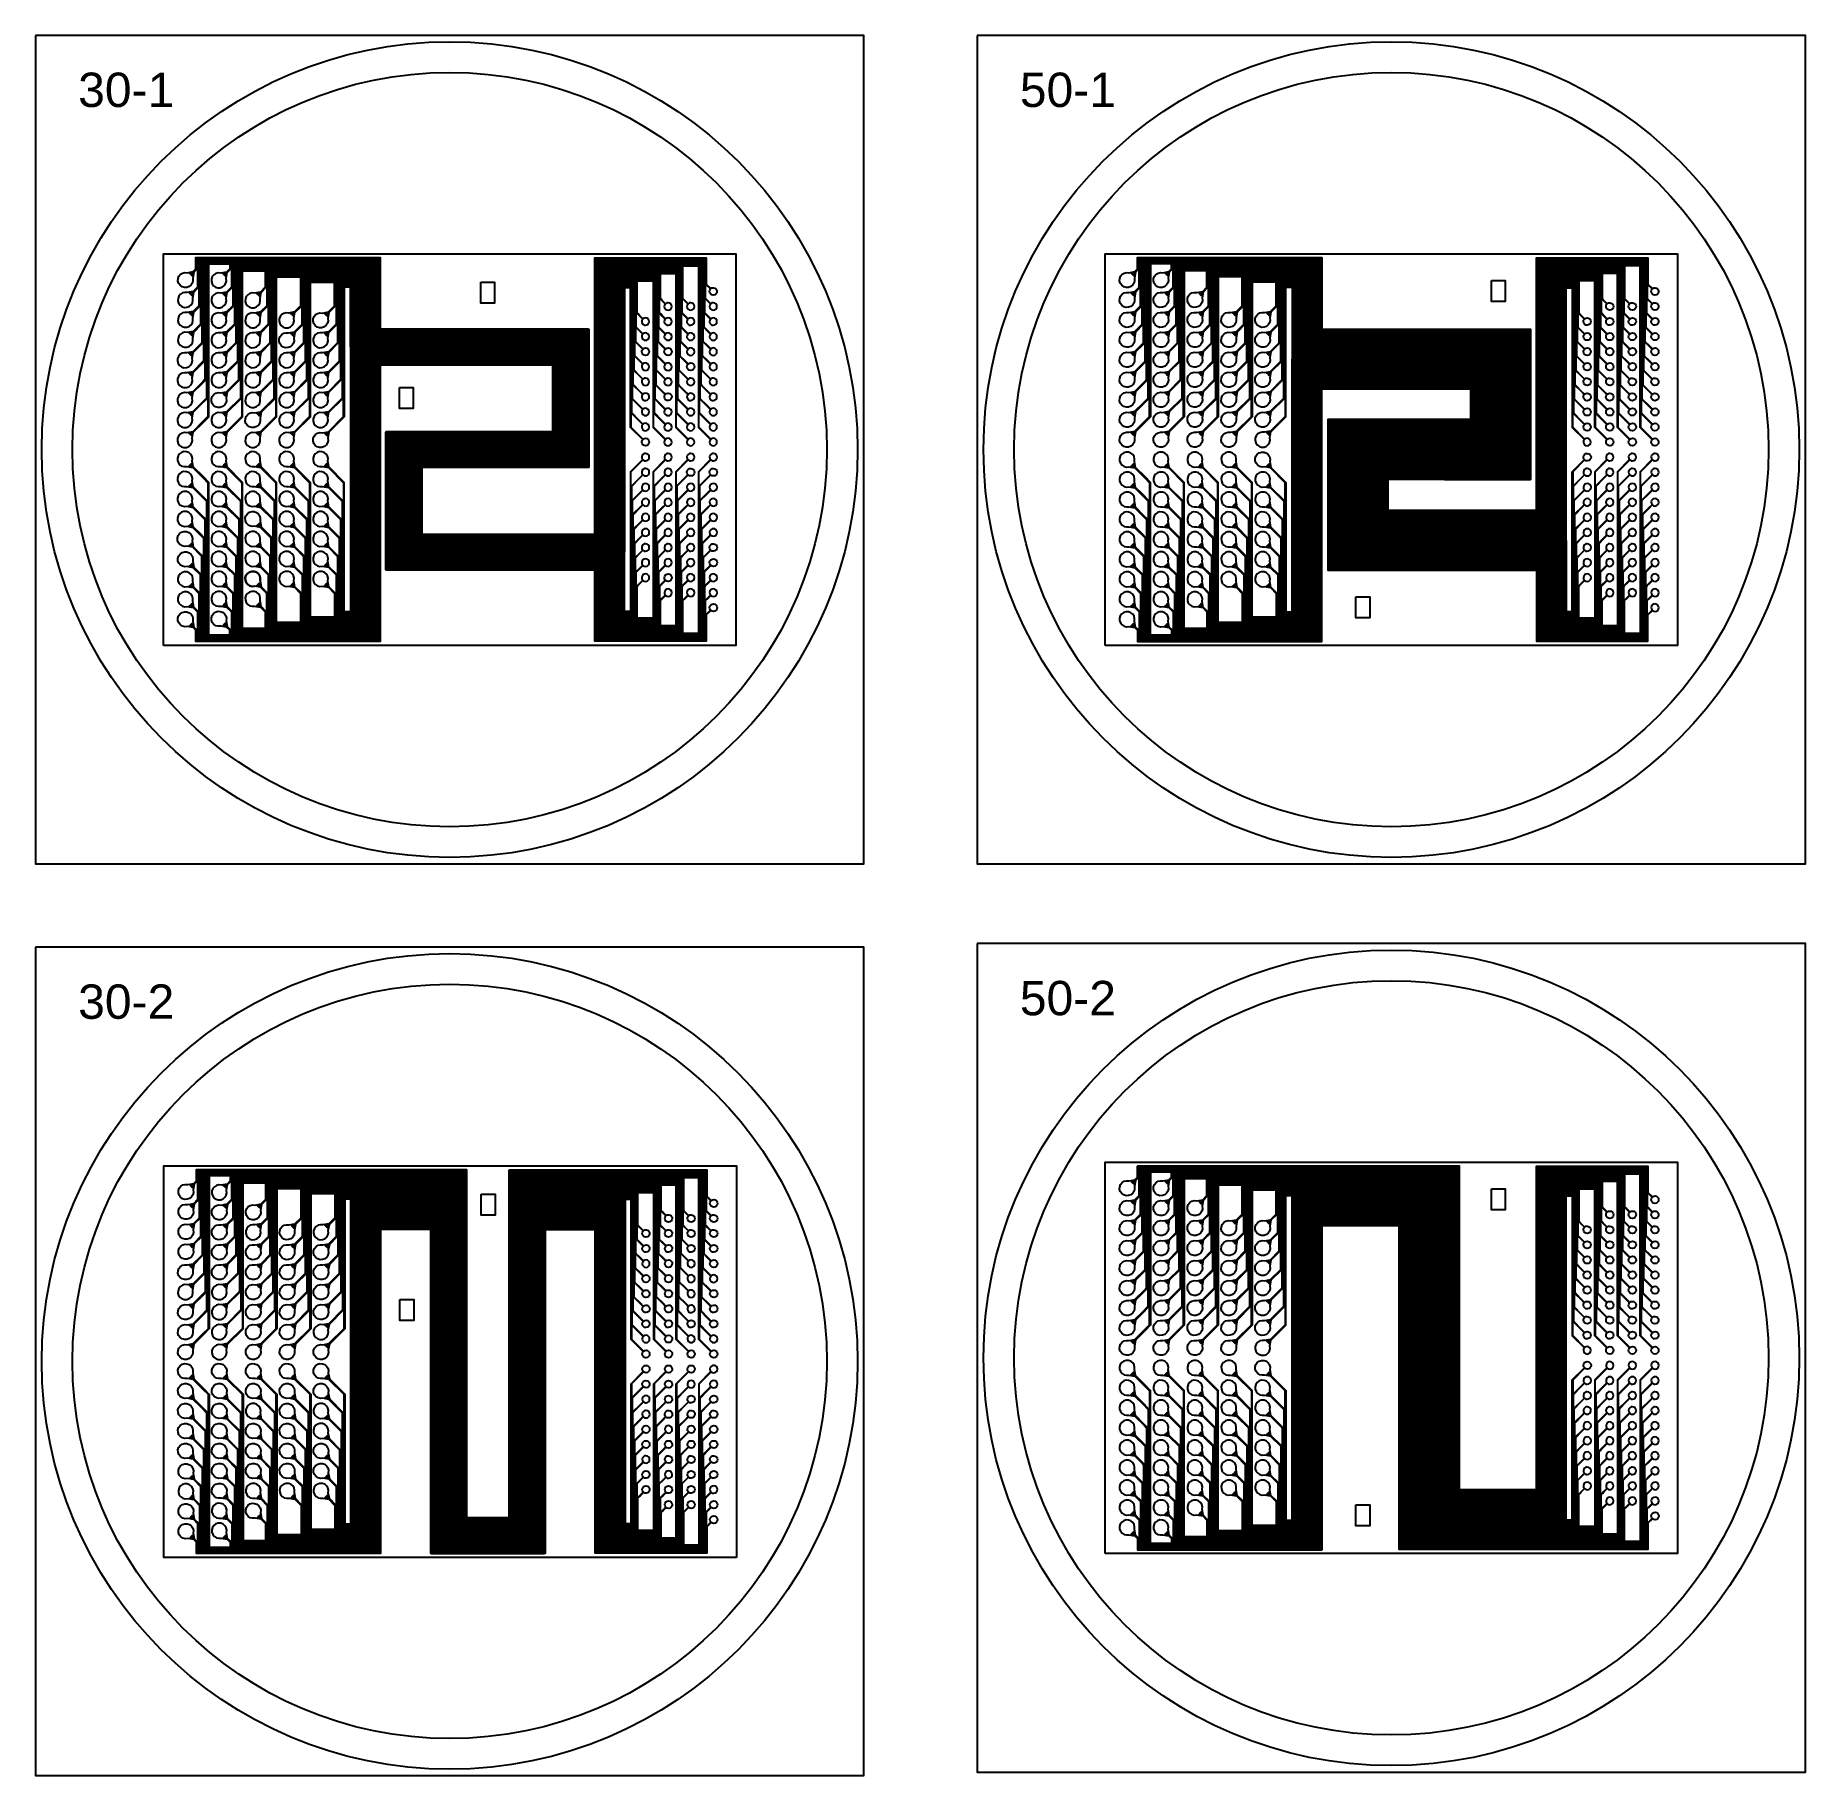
# Model space of a CAD drawing. Header units: millimetres. Extents: x 310868 to 545893, y -64136 to 166944.
import ezdxf

# ---------------------------------------------------------------- set-up
doc = ezdxf.new("R2010")
doc.units = ezdxf.units.MM
doc.styles.get("Standard").update_dxf_attribs({"font": 'arial.ttf'})

msp = doc.modelspace()

# ---------------------------------------------------------------- texts
for s, p in [('30-1', (316544, 157437)), ('50-1', (441569, 157437)), ('30-2', (316544, 36357)), ('50-2', (441569, 36831))]:
    msp.add_text(s, height=4564.2).set_placement(p)

# ---------------------------------------------------------------- linework, layer by layer
for points in [[(310868, 166944), (310868, 56944), (420868, 56944), (420868, 166944)], [(435893, 166944), (435893, 56944), (545893, 56944), (545893, 166944)], [(369996, 134173), (371834, 134173), (371834, 131388), (369996, 131388)], [(504182, 134382), (506020, 134382), (506020, 131597), (504182, 131597)], [(359198, 120178), (361036, 120178), (361036, 117393), (359198, 117393)], [(486191, 92404), (488029, 92404), (488029, 89619), (486191, 89619)], [(310868, 45864), (310868, -64136), (420868, -64136), (420868, 45864)], [(435893, 46338), (435893, -63662), (545893, -63662), (545893, 46338)], [(370059, 13076), (371897, 13076), (371897, 10292), (370059, 10292)], [(504182, 13776), (506020, 13776), (506020, 10991), (504182, 10991)], [(359260, -919), (361098, -919), (361098, -3703), (359260, -3703)], [(486191, -28202), (488029, -28202), (488029, -30987), (486191, -30987)]]:
    msp.add_lwpolyline(points, close=True)
at = {"color": 85, "true_color": 0x58ba48}
msp.add_lwpolyline([(327868, 85944), (327868, 137944), (403868, 137944), (403868, 85944)], close=True, dxfattribs=at)
for points in [[(384116, 127654, 0.4142136), (384066, 127704), (356285, 127704, -0.4142136), (356235, 127754), (356235, 136594), (356235, 137044), (334203, 137044), (332981, 137044), (332981, 135440), (332981, 133209), (332981, 126140), (332837, 125996), (331760, 124919), (330977, 124777, 3.6984833), (331689, 124065), (331831, 124848), (332853, 125870), (333081, 126098), (333081, 133209), (333081, 135487), (333081, 136994), (334203, 136994), (356185, 136994), (356185, 136594), (356185, 127724, 0.4142136), (356235, 127674), (384036, 127674, -0.4142136), (384086, 127624), (384086, 109879, -0.4142136), (384036, 109829), (361965, 109829, 0.4142136), (361915, 109779), (361915, 100494, 0.4142136), (361965, 100444), (385536, 100444, 0.4142136), (385586, 100494), (385586, 136944), (399493, 136944), (399493, 133905), (399493, 126284), (400053, 125723), (400497, 125280, 39.9749844), (400532, 125315), (400089, 125759), (399543, 126305), (399543, 133905), (399543, 136994), (385536, 136994), (385536, 100524, -0.4142136), (385486, 100474), (361995, 100474, -0.4142136), (361945, 100524), (361945, 109749, -0.4142136), (361995, 109799), (384066, 109799, 0.4142136), (384116, 109849), (384116, 127654)], [(384056, 127594, 0.4142136), (384006, 127644), (356185, 127644, -0.4142136), (356135, 127694), (356135, 136594), (356135, 136944), (334203, 136944), (333181, 136944), (333181, 135533), (333181, 133209), (333181, 123690), (333118, 123627), (331760, 122269), (330977, 122127, 3.6984833), (331689, 121415), (331831, 122198), (332864, 123231), (333281, 123648), (333281, 133209), (333281, 135580), (333281, 136894), (334203, 136894), (356085, 136894), (356085, 136594), (356085, 127664, 0.4142136), (356135, 127614), (383976, 127614, -0.4142136), (384026, 127564), (384026, 109939, -0.4142136), (383976, 109889), (361905, 109889, 0.4142136), (361855, 109839), (361855, 100434, 0.4142136), (361905, 100384), (385636, 100384, 0.4142136), (385686, 100434), (385686, 136844), (399393, 136844), (399393, 133905), (399393, 124384), (400053, 123723), (400497, 123280, 39.9749844), (400532, 123315), (400089, 123759), (399443, 124405), (399443, 133905), (399443, 136894), (385636, 136894), (385636, 100464, -0.4142136), (385586, 100414), (361935, 100414, -0.4142136), (361885, 100464), (361885, 109809, -0.4142136), (361935, 109859), (384006, 109859, 0.4142136), (384056, 109909), (384056, 127594)], [(383996, 127534, 0.4142136), (383946, 127584), (356085, 127584, -0.4142136), (356035, 127634), (356035, 136594), (356035, 136844), (334203, 136844), (333381, 136844), (333381, 135626), (333381, 133209), (333381, 121240), (333088, 120946), (331760, 119619), (330977, 119477, 3.6984833), (331689, 118765), (331831, 119548), (333014, 120731), (333481, 121198), (333481, 133209), (333481, 135673), (333481, 136794), (334203, 136794), (355985, 136794), (355985, 136594), (355985, 127604, 0.4142136), (356035, 127554), (383916, 127554, -0.4142136), (383966, 127504), (383966, 109999, -0.4142136), (383916, 109949), (361845, 109949, 0.4142136), (361795, 109899), (361795, 100374, 0.4142136), (361845, 100324), (385736, 100324, 0.4142136), (385786, 100374), (385786, 136744), (399293, 136744), (399293, 133905), (399293, 122484), (400053, 121723), (400497, 121280, 39.9749844), (400532, 121315), (400089, 121759), (399343, 122505), (399343, 133905), (399343, 136794), (385736, 136794), (385736, 100404, -0.4142136), (385686, 100354), (361875, 100354, -0.4142136), (361825, 100404), (361825, 109869, -0.4142136), (361875, 109919), (383946, 109919, 0.4142136), (383996, 109969), (383996, 127534)], [(383936, 127474, 0.4142136), (383886, 127524), (355985, 127524, -0.4142136), (355935, 127574), (355935, 136594), (355935, 136744), (334203, 136744), (333581, 136744), (333581, 135720), (333581, 133209), (333581, 118790), (332858, 118067), (331760, 116969), (330977, 116827, 3.6984833), (331689, 116115), (331831, 116898), (332764, 117831), (333681, 118748), (333681, 133209), (333681, 135766), (333681, 136694), (334203, 136694), (355885, 136694), (355885, 136594), (355885, 127544, 0.4142136), (355935, 127494), (383856, 127494, -0.4142136), (383906, 127444), (383906, 110059, -0.4142136), (383856, 110009), (361785, 110009, 0.4142136), (361735, 109959), (361735, 100314, 0.4142136), (361785, 100264), (385836, 100264, 0.4142136), (385886, 100314), (385886, 136644), (399193, 136644), (399193, 122484), (399193, 120548), (399293, 120448), (400053, 119688), (400481, 119261, 39.9247958), (400514, 119298), (400089, 119723), (399343, 120469), (399243, 120569), (399243, 122484), (399243, 136694), (385836, 136694), (385836, 100344, -0.4142136), (385786, 100294), (361815, 100294, -0.4142136), (361765, 100344), (361765, 109929, -0.4142136), (361815, 109979), (383886, 109979, 0.4142136), (383936, 110029), (383936, 127474)], [(383876, 127414, 0.4142136), (383826, 127464), (355885, 127464, -0.4142136), (355835, 127514), (355835, 136594), (355835, 136644), (334203, 136644), (333781, 136644), (333781, 135813), (333781, 133209), (333781, 116340), (333139, 115698), (331760, 114319), (330977, 114177, 3.6984833), (331689, 113465), (331831, 114248), (333210, 115627), (333852, 116269), (333881, 116298), (333881, 133209), (333881, 135844), (333881, 136594), (334203, 136594), (340052, 136594), (355785, 136594), (355785, 127484, 0.4142136), (355835, 127434), (383796, 127434, -0.4142136), (383846, 127384), (383846, 110119, -0.4142136), (383796, 110069), (361725, 110069, 0.4142136), (361675, 110019), (361675, 100254, 0.4142136), (361725, 100204), (385936, 100204, 0.4142136), (385986, 100254), (385986, 136544), (399093, 136544), (399093, 122484), (399093, 118684), (400053, 117723), (400497, 117280, 39.9749844), (400532, 117315), (400089, 117759), (399143, 118705), (399143, 122484), (399143, 136594), (385936, 136594), (385936, 100284, -0.4142136), (385886, 100234), (361755, 100234, -0.4142136), (361705, 100284), (361705, 109989, -0.4142136), (361755, 110039), (383826, 110039, 0.4142136), (383876, 110089), (383876, 127414)], [(331890, 135507), (331748, 134724, -3.6984833), (331036, 135436), (331819, 135578), (332181, 135940), (332181, 137444), (356635, 137444), (356635, 133394), (356635, 127994, 0.4142136), (356685, 127944), (365868, 127944), (384268, 127944), (384306, 127944, -0.4142136), (384356, 127894), (384356, 127834), (384356, 119829), (384356, 109609, -0.4142136), (384306, 109559), (362235, 109559, 0.4142136), (362185, 109509), (362185, 100764, 0.4142136), (362235, 100714), (380725, 100714), (385086, 100714, 0.4142136), (385136, 100764), (385136, 137344), (385136, 137394), (385631, 137394), (392665, 137394), (399943, 137394), (399943, 135556), (399943, 133905), (400532, 133315, -39.9749844), (400497, 133280), (399893, 133884), (399893, 133905), (399893, 137344), (385186, 137344), (385186, 100734, -0.4142136), (385136, 100684), (362205, 100684, -0.4142136), (362155, 100734), (362155, 109539, -0.4142136), (362205, 109589), (384276, 109589, 0.4142136), (384326, 109639), (384326, 127864, 0.4142136), (384276, 127914), (356635, 127914), (356635, 127914, -0.4142136), (356585, 127964), (356585, 137394), (334203, 137394), (332655, 137394), (332281, 137394), (332281, 137344), (332281, 135898), (331890, 135507)], [(384296, 127834, 0.4142136), (384246, 127884), (356635, 127884), (356585, 127884, -0.4142136), (356535, 127934), (356535, 137344), (334203, 137344), (332381, 137344), (332381, 137294), (332381, 135160), (332381, 133490), (331819, 132928), (331036, 132786, 3.6984833), (331748, 132074), (331890, 132857), (332481, 133448), (332481, 135207), (332481, 137294), (334203, 137294), (356485, 137294), (356485, 127904, 0.4142136), (356535, 127854), (356635, 127854), (384216, 127854, -0.4142136), (384266, 127804), (384266, 109699, -0.4142136), (384216, 109649), (362145, 109649, 0.4142136), (362095, 109599), (362095, 100674, 0.4142136), (362145, 100624), (385236, 100624, 0.4142136), (385286, 100674), (385286, 137244), (399793, 137244), (399793, 133905), (399793, 131984), (399839, 131938), (400053, 131723), (400497, 131280, 39.9749844), (400532, 131315), (400089, 131759), (399889, 131959), (399843, 132005), (399843, 133905), (399843, 137294), (385236, 137294), (385236, 100704, -0.4142136), (385186, 100654), (362175, 100654, -0.4142136), (362125, 100704), (362125, 109569, -0.4142136), (362175, 109619), (384246, 109619, 0.4142136), (384296, 109669), (384296, 127834)], [(384236, 127774, 0.4142136), (384186, 127824), (356635, 127824), (356485, 127824, -0.4142136), (356435, 127874), (356435, 137244), (334203, 137244), (332581, 137244), (332581, 135253), (332581, 133209), (332581, 131040), (331819, 130278), (331036, 130136, 3.6984833), (331748, 129424), (331890, 130207), (332681, 130998), (332681, 133209), (332681, 135300), (332681, 137194), (334203, 137194), (356385, 137194), (356385, 127844, 0.4142136), (356435, 127794), (384156, 127794, -0.4142136), (384206, 127744), (384206, 109759, -0.4142136), (384156, 109709), (362085, 109709, 0.4142136), (362035, 109659), (362035, 100614, 0.4142136), (362085, 100564), (385336, 100564, 0.4142136), (385386, 100614), (385386, 137144), (399693, 137144), (399693, 133905), (399693, 130084), (399839, 129938), (400053, 129723), (400497, 129280, 39.9749844), (400532, 129315), (400089, 129759), (399889, 129959), (399839, 130009), (399743, 130105), (399743, 133905), (399743, 137194), (385336, 137194), (385336, 100644, -0.4142136), (385286, 100594), (362115, 100594, -0.4142136), (362065, 100644), (362065, 109629, -0.4142136), (362115, 109679), (384186, 109679, 0.4142136), (384236, 109729), (384236, 127774)], [(355685, 127424, 0.4142136), (355735, 127374), (383736, 127374, -0.4142136), (383786, 127324), (383786, 110179, -0.4142136), (383736, 110129), (361665, 110129, 0.4142136), (361615, 110079), (361615, 100194, 0.4142136), (361665, 100144), (386036, 100144, 0.4142136), (386086, 100194), (386086, 136444), (398993, 136444), (398993, 116784), (400053, 115723), (400497, 115280, 39.9749844), (400532, 115315), (400089, 115759), (399043, 116805), (399043, 117111), (399043, 122484), (399043, 136494), (386036, 136494), (386036, 100224, -0.4142136), (385986, 100174), (361695, 100174, -0.4142136), (361645, 100224), (361645, 110049, -0.4142136), (361695, 110099), (383766, 110099, 0.4142136), (383816, 110149), (383816, 127354, 0.4142136), (383766, 127404), (355785, 127404, -0.4142136), (355735, 127454), (355735, 136544), (340052, 136544), (336874, 136544), (336681, 136544), (336681, 136444), (336681, 135940), (336260, 135519), (335477, 135377, 3.6984833), (336189, 134665), (336331, 135448), (336781, 135898), (336781, 136444), (336781, 136494), (336974, 136494), (337154, 136494), (337738, 136494), (340052, 136494), (355685, 136494), (355685, 127424)], [(355585, 127364, 0.4142136), (355635, 127314), (383676, 127314, -0.4142136), (383726, 127264), (383726, 110239, -0.4142136), (383676, 110189), (361605, 110189, 0.4142136), (361555, 110139), (361555, 100134, 0.4142136), (361605, 100084), (386136, 100084, 0.4142136), (386186, 100134), (386186, 136344), (398893, 136344), (398893, 114884), (400497, 113280, 39.9749844), (400532, 113315), (398943, 114905), (398943, 136394), (386136, 136394), (386136, 100164, -0.4142136), (386086, 100114), (361635, 100114, -0.4142136), (361585, 100164), (361585, 110109, -0.4142136), (361635, 110159), (383706, 110159, 0.4142136), (383756, 110209), (383756, 127294, 0.4142136), (383706, 127344), (355685, 127344, -0.4142136), (355635, 127394), (355635, 136444), (340052, 136444), (338666, 136444), (336881, 136444), (336881, 134834), (336881, 133490), (336260, 132869), (335477, 132727, 3.6984833), (336189, 132015), (336331, 132798), (336981, 133448), (336981, 134834), (336981, 136394), (338666, 136394), (340052, 136394), (355585, 136394), (355585, 127364)], [(355485, 127304, 0.4142136), (355535, 127254), (383616, 127254, -0.4142136), (383666, 127204), (383666, 110299, -0.4142136), (383616, 110249), (361545, 110249, 0.4142136), (361495, 110199), (361495, 100074, 0.4142136), (361545, 100024), (386236, 100024, 0.4142136), (386286, 100074), (386286, 136244), (396793, 136244), (396793, 131984), (396839, 131938), (397053, 131723), (397497, 131280, 39.9749844), (397532, 131315), (397089, 131759), (396889, 131959), (396843, 132005), (396843, 133692), (396843, 135996), (396843, 136294), (386236, 136294), (386236, 100104, -0.4142136), (386186, 100054), (361575, 100054, -0.4142136), (361525, 100104), (361525, 110169, -0.4142136), (361575, 110219), (383646, 110219, 0.4142136), (383696, 110269), (383696, 127234, 0.4142136), (383646, 127284), (355585, 127284, -0.4142136), (355535, 127334), (355535, 136344), (340052, 136344), (338666, 136344), (337081, 136344), (337081, 134834), (337081, 133209), (337081, 131040), (336260, 130219), (335477, 130077, 3.6984833), (336189, 129365), (336331, 130148), (337181, 130998), (337181, 133209), (337181, 134834), (337181, 136294), (338666, 136294), (340052, 136294), (355485, 136294), (355485, 127304)], [(383636, 127174, 0.4142136), (383586, 127224), (355485, 127224, -0.4142136), (355435, 127274), (355435, 136244), (340052, 136244), (338666, 136244), (337281, 136244), (337281, 134834), (337281, 133209), (337281, 128590), (336260, 127569), (335477, 127427, 3.6984833), (336189, 126715), (336331, 127498), (337381, 128548), (337381, 128636), (337381, 133209), (337381, 134834), (337381, 136194), (338666, 136194), (340052, 136194), (355385, 136194), (355385, 127244, 0.4142136), (355435, 127194), (383556, 127194, -0.4142136), (383606, 127144), (383606, 110359, -0.4142136), (383556, 110309), (361485, 110309, 0.4142136), (361435, 110259), (361435, 100014, 0.4142136), (361485, 99964), (386336, 99964, 0.4142136), (386386, 100014), (386386, 136144), (396693, 136144), (396693, 130084), (396839, 129938), (397053, 129723), (397497, 129280, 39.9749844), (397532, 129315), (397089, 129759), (396889, 129959), (396839, 130009), (396743, 130105), (396743, 136194), (386336, 136194), (386336, 100044, -0.4142136), (386286, 99994), (361515, 99994, -0.4142136), (361465, 100044), (361465, 110229, -0.4142136), (361515, 110279), (383586, 110279, 0.4142136), (383636, 110329), (383636, 127174)], [(355285, 127184, 0.4142136), (355335, 127134), (383496, 127134, -0.4142136), (383546, 127084), (383546, 110419, -0.4142136), (383496, 110369), (361425, 110369, 0.4142136), (361375, 110319), (361375, 99954, 0.4142136), (361425, 99904), (386436, 99904, 0.4142136), (386486, 99954), (386486, 136044), (396593, 136044), (396593, 128184), (397053, 127723), (397497, 127280, 39.9749844), (397532, 127315), (397089, 127759), (396643, 128205), (396643, 136094), (386436, 136094), (386436, 99984, -0.4142136), (386386, 99934), (361455, 99934, -0.4142136), (361405, 99984), (361405, 110289, -0.4142136), (361455, 110339), (383526, 110339, 0.4142136), (383576, 110389), (383576, 127114, 0.4142136), (383526, 127164), (355385, 127164, -0.4142136), (355335, 127214), (355335, 136144), (340052, 136144), (338666, 136144), (337481, 136144), (337481, 134834), (337481, 133209), (337481, 126140), (336260, 124919), (335477, 124777, 3.6984833), (336189, 124065), (336331, 124848), (337581, 126098), (337581, 133209), (337581, 134834), (337581, 136094), (338666, 136094), (340052, 136094), (355285, 136094), (355285, 127184)], [(355185, 127124, 0.4142136), (355235, 127074), (383436, 127074, -0.4142136), (383486, 127024), (383486, 110479, -0.4142136), (383436, 110429), (361365, 110429, 0.4142136), (361315, 110379), (361315, 99894, 0.4142136), (361365, 99844), (386536, 99844, 0.4142136), (386586, 99894), (386586, 135944), (396493, 135944), (396493, 126284), (397053, 125723), (397497, 125280, 39.9749844), (397532, 125315), (397089, 125759), (396543, 126305), (396543, 135994), (386536, 135994), (386536, 99924, -0.4142136), (386486, 99874), (361395, 99874, -0.4142136), (361345, 99924), (361345, 110349, -0.4142136), (361395, 110399), (383466, 110399, 0.4142136), (383516, 110449), (383516, 127054, 0.4142136), (383466, 127104), (355285, 127104, -0.4142136), (355235, 127154), (355235, 136044), (340052, 136044), (338666, 136044), (337681, 136044), (337681, 134834), (337681, 133209), (337681, 123690), (336260, 122269), (335477, 122127, 3.6984833), (336189, 121415), (336331, 122198), (337781, 123648), (337781, 133209), (337781, 134834), (337781, 135994), (338666, 135994), (340052, 135994), (355185, 135994), (355185, 127124)], [(355135, 127094, 0.4142136), (355185, 127044), (383406, 127044, -0.4142136), (383456, 126994), (383456, 110509, -0.4142136), (383406, 110459), (361335, 110459, 0.4142136), (361285, 110409), (361285, 99864, 0.4142136), (361335, 99814), (386586, 99814, 0.4142136), (386636, 99864), (386636, 135894), (396443, 135894), (396443, 124405), (397089, 123759), (397532, 123315, -39.9749844), (397497, 123280), (397053, 123723), (396393, 124384), (396393, 135844), (386686, 135844), (386686, 99834, -0.4142136), (386636, 99784), (361305, 99784, -0.4142136), (361255, 99834), (361255, 110439, -0.4142136), (361305, 110489), (383376, 110489, 0.4142136), (383426, 110539), (383426, 126964, 0.4142136), (383376, 127014), (355135, 127014, -0.4142136), (355085, 127064), (355085, 135894), (340052, 135894), (338666, 135894), (337981, 135894), (337981, 134834), (337981, 133209), (337981, 121198), (336331, 119548), (336189, 118765, -3.6984833), (335477, 119477), (336260, 119619), (337881, 121240), (337881, 133209), (337881, 134834), (337881, 135944), (338666, 135944), (340052, 135944), (355135, 135944), (355135, 127094)], [(354985, 127004, 0.4142136), (355035, 126954), (383316, 126954, -0.4142136), (383366, 126904), (383366, 110599, -0.4142136), (383316, 110549), (361245, 110549, 0.4142136), (361195, 110499), (361195, 99774, 0.4142136), (361245, 99724), (386736, 99724, 0.4142136), (386786, 99774), (386786, 135744), (396293, 135744), (396293, 122484), (397053, 121723), (397497, 121280, 39.9749844), (397532, 121315), (397089, 121759), (396343, 122505), (396343, 135794), (386736, 135794), (386736, 99804, -0.4142136), (386686, 99754), (361275, 99754, -0.4142136), (361225, 99804), (361225, 110469, -0.4142136), (361275, 110519), (383346, 110519, 0.4142136), (383396, 110569), (383396, 126934, 0.4142136), (383346, 126984), (355085, 126984, -0.4142136), (355035, 127034), (355035, 135844), (340052, 135844), (338666, 135844), (338081, 135844), (338081, 134834), (338081, 133209), (338081, 118790), (336260, 116969), (335477, 116827, 3.6984833), (336189, 116115), (336331, 116898), (338181, 118748), (338181, 133209), (338181, 134834), (338181, 135794), (338666, 135794), (340052, 135794), (354985, 135794), (354985, 127004)], [(354885, 126944, 0.4142136), (354935, 126894), (383256, 126894, -0.4142136), (383306, 126844), (383306, 110659, -0.4142136), (383256, 110609), (361185, 110609, 0.4142136), (361135, 110559), (361135, 99714, 0.4142136), (361185, 99664), (386836, 99664, 0.4142136), (386886, 99714), (386886, 135644), (396193, 135644), (396193, 122484), (396193, 120548), (396293, 120448), (397053, 119688), (397481, 119261, 39.9247958), (397514, 119298), (397089, 119723), (396343, 120469), (396243, 120569), (396243, 122484), (396243, 135694), (386836, 135694), (386836, 99744, -0.4142136), (386786, 99694), (361215, 99694, -0.4142136), (361165, 99744), (361165, 110529, -0.4142136), (361215, 110579), (383286, 110579, 0.4142136), (383336, 110629), (383336, 126874, 0.4142136), (383286, 126924), (354985, 126924, -0.4142136), (354935, 126974), (354935, 135744), (340052, 135744), (338666, 135744), (338281, 135744), (338281, 134834), (338281, 133209), (338281, 116340), (336260, 114319), (335477, 114177, 3.6984833), (336189, 113465), (336331, 114248), (338381, 116298), (338381, 133209), (338381, 134834), (338381, 135694), (338666, 135694), (340052, 135694), (354885, 135694), (354885, 126944)], [(383216, 126754, 0.4142136), (383166, 126804), (354785, 126804, -0.4142136), (354735, 126854), (354735, 135544), (343930, 135544), (341581, 135544), (341581, 133209), (341581, 131040), (340760, 130219), (339977, 130077, 3.6984833), (340689, 129365), (340831, 130148), (341681, 130998), (341681, 133209), (341681, 135494), (343930, 135494), (354685, 135494), (354685, 126824, 0.4142136), (354735, 126774), (383136, 126774, -0.4142136), (383186, 126724), (383186, 110779, -0.4142136), (383136, 110729), (361065, 110729, 0.4142136), (361015, 110679), (361015, 99594, 0.4142136), (361065, 99544), (387036, 99544, 0.4142136), (387086, 99594), (387086, 135444), (395993, 135444), (395993, 116784), (397053, 115723), (397497, 115280, 39.9749844), (397532, 115315), (397089, 115759), (396043, 116805), (396043, 117111), (396043, 122484), (396043, 135494), (387036, 135494), (387036, 99624, -0.4142136), (386986, 99574), (361095, 99574, -0.4142136), (361045, 99624), (361045, 110649, -0.4142136), (361095, 110699), (383166, 110699, 0.4142136), (383216, 110749), (383216, 126754)], [(354585, 126764, 0.4142136), (354635, 126714), (383076, 126714, -0.4142136), (383126, 126664), (383126, 110839, -0.4142136), (383076, 110789), (361005, 110789, 0.4142136), (360955, 110739), (360955, 99534, 0.4142136), (361005, 99484), (387136, 99484, 0.4142136), (387186, 99534), (387186, 135344), (395893, 135344), (395893, 114884), (397497, 113280, 39.9749844), (397532, 113315), (395943, 114905), (395943, 135394), (387136, 135394), (387136, 99564, -0.4142136), (387086, 99514), (361035, 99514, -0.4142136), (360985, 99564), (360985, 110709, -0.4142136), (361035, 110759), (383106, 110759, 0.4142136), (383156, 110809), (383156, 126694, 0.4142136), (383106, 126744), (354685, 126744, -0.4142136), (354635, 126794), (354635, 135444), (343930, 135444), (341781, 135444), (341781, 133209), (341781, 128590), (340760, 127569), (339977, 127427, 3.6984833), (340689, 126715), (340831, 127498), (341881, 128548), (341881, 128636), (341881, 133209), (341881, 135394), (343930, 135394), (354585, 135394), (354585, 126764)], [(383096, 126634, 0.4142136), (383046, 126684), (354585, 126684, -0.4142136), (354535, 126734), (354535, 135344), (343930, 135344), (341981, 135344), (341981, 133209), (341981, 126140), (340760, 124919), (339977, 124777, 3.6984833), (340689, 124065), (340831, 124848), (342081, 126098), (342081, 133209), (342081, 135294), (343930, 135294), (354485, 135294), (354485, 126704, 0.4142136), (354535, 126654), (383016, 126654, -0.4142136), (383066, 126604), (383066, 110899, -0.4142136), (383016, 110849), (360945, 110849, 0.4142136), (360895, 110799), (360895, 99474, 0.4142136), (360945, 99424), (387236, 99424, 0.4142136), (387286, 99474), (387286, 135244), (393793, 135244), (393793, 131984), (393839, 131938), (394053, 131723), (394497, 131280, 39.9749844), (394532, 131315), (394089, 131759), (393889, 131959), (393843, 132005), (393843, 132676), (393843, 135294), (387236, 135294), (387236, 99504, -0.4142136), (387186, 99454), (360975, 99454, -0.4142136), (360925, 99504), (360925, 110769, -0.4142136), (360975, 110819), (383046, 110819, 0.4142136), (383096, 110869), (383096, 126634)], [(354385, 126644, 0.4142136), (354435, 126594), (382956, 126594, -0.4142136), (383006, 126544), (383006, 110959, -0.4142136), (382956, 110909), (360885, 110909, 0.4142136), (360835, 110859), (360835, 99414, 0.4142136), (360885, 99364), (387336, 99364, 0.4142136), (387386, 99414), (387386, 135144), (393693, 135144), (393693, 130084), (393839, 129938), (394053, 129723), (394497, 129280, 39.9749844), (394532, 129315), (394089, 129759), (393889, 129959), (393839, 130009), (393743, 130105), (393743, 135194), (387336, 135194), (387336, 99444, -0.4142136), (387286, 99394), (360915, 99394, -0.4142136), (360865, 99444), (360865, 110829, -0.4142136), (360915, 110879), (382986, 110879, 0.4142136), (383036, 110929), (383036, 126574, 0.4142136), (382986, 126624), (354485, 126624, -0.4142136), (354435, 126674), (354435, 135244), (343930, 135244), (342181, 135244), (342181, 133209), (342181, 123690), (340760, 122269), (339977, 122127, 3.6984833), (340689, 121415), (340831, 122198), (342281, 123648), (342281, 133209), (342281, 135194), (343930, 135194), (354385, 135194), (354385, 126644)], [(382976, 126514, 0.4142136), (382926, 126564), (354385, 126564, -0.4142136), (354335, 126614), (354335, 135144), (343930, 135144), (342381, 135144), (342381, 133209), (342381, 121240), (340760, 119619), (339977, 119477, 3.6984833), (340689, 118765), (340831, 119548), (342481, 121198), (342481, 133209), (342481, 135094), (343930, 135094), (354285, 135094), (354285, 126584, 0.4142136), (354335, 126534), (382896, 126534, -0.4142136), (382946, 126484), (382946, 111019, -0.4142136), (382896, 110969), (360825, 110969, 0.4142136), (360775, 110919), (360775, 99354, 0.4142136), (360825, 99304), (387436, 99304, 0.4142136), (387486, 99354), (387486, 135044), (393593, 135044), (393593, 128184), (394053, 127723), (394497, 127280, 39.9749844), (394532, 127315), (394089, 127759), (393643, 128205), (393643, 135094), (387436, 135094), (387436, 99384, -0.4142136), (387386, 99334), (360855, 99334, -0.4142136), (360805, 99384), (360805, 110889, -0.4142136), (360855, 110939), (382926, 110939, 0.4142136), (382976, 110989), (382976, 126514)], [(360745, 99324, 0.4142136), (360795, 99274), (387486, 99274, 0.4142136), (387536, 99324), (387536, 134994), (393543, 134994), (393543, 126305), (394089, 125759), (394532, 125315, -39.9749844), (394497, 125280), (394053, 125723), (393493, 126284), (393493, 134944), (387586, 134944), (387586, 99294, -0.4142136), (387536, 99244), (360765, 99244, -0.4142136), (360715, 99294), (360715, 110979, -0.4142136), (360765, 111029), (382836, 111029, 0.4142136), (382886, 111079), (382886, 126424, 0.4142136), (382836, 126474), (354235, 126474, -0.4171271), (354185, 126524), (354185, 134994), (343930, 134994), (342681, 134994), (342681, 133209), (342681, 118748), (340831, 116898), (340689, 116115, -3.6984833), (339977, 116827), (340760, 116969), (342581, 118790), (342581, 133209), (342581, 135044), (343930, 135044), (354235, 135044), (354235, 126554, 0.4142136), (354285, 126504), (382866, 126504, -0.4142136), (382916, 126454), (382916, 111049, -0.4142136), (382866, 110999), (360795, 110999, 0.4142136), (360745, 110949), (360745, 99324)], [(354085, 126464, 0.4142136), (354135, 126414), (382776, 126414, -0.4142136), (382826, 126364), (382826, 111139, -0.4142136), (382776, 111089), (360705, 111089, 0.4142136), (360655, 111039), (360655, 99234, 0.4142136), (360705, 99184), (387636, 99184, 0.4142136), (387686, 99234), (387686, 134844), (393393, 134844), (393393, 124384), (394053, 123723), (394497, 123280, 39.9749844), (394532, 123315), (394089, 123759), (393443, 124405), (393443, 134894), (387636, 134894), (387636, 99264, -0.4142136), (387586, 99214), (360735, 99214, -0.4142136), (360685, 99264), (360685, 111009, -0.4142136), (360735, 111059), (382806, 111059, 0.4142136), (382856, 111109), (382856, 126394, 0.4142136), (382806, 126444), (354185, 126444, -0.4142136), (354135, 126494), (354135, 134944), (343930, 134944), (342781, 134944), (342781, 133209), (342781, 116340), (340760, 114319), (339977, 114177, 3.6984833), (340689, 113465), (340831, 114248), (342881, 116298), (342881, 133209), (342881, 134894), (343930, 134894), (354085, 134894), (354085, 126464)], [(353985, 126404, 0.4142136), (354035, 126354), (382716, 126354, -0.4142136), (382766, 126304), (382766, 111199, -0.4142136), (382716, 111149), (360645, 111149, 0.4142136), (360595, 111099), (360595, 99174, 0.4142136), (360645, 99124), (387736, 99124, 0.4142136), (387786, 99174), (387786, 134744), (393293, 134744), (393293, 122484), (394053, 121723), (394497, 121280, 39.9749844), (394532, 121315), (394089, 121759), (393343, 122505), (393343, 134794), (387736, 134794), (387736, 99204, -0.4142136), (387686, 99154), (360675, 99154, -0.4142136), (360625, 99204), (360625, 111069, -0.4142136), (360675, 111119), (382746, 111119, 0.4142136), (382796, 111169), (382796, 126334, 0.4142136), (382746, 126384), (354085, 126384, -0.4142136), (354035, 126434), (354035, 134844), (348325, 134844), (346081, 134844), (346081, 133209), (346081, 131040), (345260, 130219), (344477, 130077, 3.6984833), (345189, 129365), (345331, 130148), (346181, 130998), (346181, 133209), (346181, 134794), (348325, 134794), (353985, 134794), (353985, 126404)], [(382676, 126214, 0.4142136), (382626, 126264), (353885, 126264, -0.4142136), (353835, 126314), (353835, 134644), (348325, 134644), (346481, 134644), (346481, 133209), (346481, 126140), (345260, 124919), (344477, 124777, 3.6984833), (345189, 124065), (345331, 124848), (346581, 126098), (346581, 133209), (346581, 134594), (348325, 134594), (353785, 134594), (353785, 126284, 0.4142136), (353835, 126234), (382596, 126234, -0.4142136), (382646, 126184), (382646, 111319, -0.4142136), (382596, 111269), (360525, 111269, 0.4142136), (360475, 111219), (360475, 99054, 0.4142136), (360525, 99004), (387936, 99004, 0.4142136), (387986, 99054), (387986, 134544), (393093, 134544), (393093, 122484), (393093, 118684), (394053, 117723), (394497, 117280, 39.9749844), (394532, 117315), (394089, 117759), (393143, 118705), (393143, 122484), (393143, 134594), (387936, 134594), (387936, 99084, -0.4142136), (387886, 99034), (360555, 99034, -0.4142136), (360505, 99084), (360505, 111189, -0.4142136), (360555, 111239), (382626, 111239, 0.4142136), (382676, 111289), (382676, 126214)], [(382616, 126154, 0.4142136), (382566, 126204), (353785, 126204, -0.4142136), (353735, 126254), (353735, 134544), (348325, 134544), (346681, 134544), (346681, 134494), (346681, 133209), (346681, 123690), (345260, 122269), (344477, 122127, 3.6984833), (345189, 121415), (345331, 122198), (346781, 123648), (346781, 133209), (346781, 134494), (348325, 134494), (353685, 134494), (353685, 126224, 0.4142136), (353735, 126174), (382536, 126174, -0.4142136), (382586, 126124), (382586, 111379, -0.4142136), (382536, 111329), (360465, 111329, 0.4142136), (360415, 111279), (360415, 98994, 0.4142136), (360465, 98944), (388036, 98944, 0.4142136), (388086, 98994), (388086, 134444), (392993, 134444), (392993, 116784), (394053, 115723), (394497, 115280, 39.9749844), (394532, 115315), (394089, 115759), (393043, 116805), (393043, 117111), (393043, 122484), (393043, 134494), (388036, 134494), (388036, 99024, -0.4142136), (387986, 98974), (360495, 98974, -0.4142136), (360445, 99024), (360445, 111249, -0.4142136), (360495, 111299), (382566, 111299, 0.4142136), (382616, 111349), (382616, 126154)], [(353585, 126164, 0.4142136), (353635, 126114), (382476, 126114, -0.4142136), (382526, 126064), (382526, 111439, -0.4142136), (382476, 111389), (360405, 111389, 0.4142136), (360355, 111339), (360355, 98934, 0.4142136), (360405, 98884), (388136, 98884, 0.4142136), (388186, 98934), (388186, 134344), (392893, 134344), (392893, 114884), (394497, 113280, 39.9749844), (394532, 113315), (392943, 114905), (392943, 134394), (388136, 134394), (388136, 98964, -0.4142136), (388086, 98914), (360435, 98914, -0.4142136), (360385, 98964), (360385, 111309, -0.4142136), (360435, 111359), (382506, 111359, 0.4142136), (382556, 111409), (382556, 126094, 0.4142136), (382506, 126144), (353685, 126144, -0.4142136), (353635, 126194), (353635, 134444), (348325, 134444), (346881, 134444), (346881, 133209), (346881, 121240), (345260, 119619), (344477, 119477, 3.6984833), (345189, 118765), (345331, 119548), (346981, 121198), (346981, 133209), (346981, 134394), (348325, 134394), (353585, 134394), (353585, 126164)], [(382496, 126034, 0.4142136), (382446, 126084), (353585, 126084, -0.4142136), (353535, 126134), (353535, 134344), (348325, 134344), (347081, 134344), (347081, 133209), (347081, 118790), (345260, 116969), (344477, 116827, 3.6984833), (345189, 116115), (345331, 116898), (347181, 118748), (347181, 133209), (347181, 134294), (348325, 134294), (353485, 134294), (353485, 126104, 0.4142136), (353535, 126054), (382416, 126054, -0.4142136), (382466, 126004), (382466, 111499, -0.4142136), (382416, 111449), (360345, 111449, 0.4142136), (360295, 111399), (360295, 98874, 0.4142136), (360345, 98824), (388236, 98824, 0.4142136), (388286, 98874), (388286, 134244), (390693, 134244), (390693, 130084), (390839, 129938), (391053, 129723), (391497, 129280, 39.9749844), (391532, 129315), (391089, 129759), (390889, 129959), (390839, 130009), (390743, 130105), (390743, 130573), (390743, 134294), (388236, 134294), (388236, 98904, -0.4142136), (388186, 98854), (360375, 98854, -0.4142136), (360325, 98904), (360325, 111369, -0.4142136), (360375, 111419), (382446, 111419, 0.4142136), (382496, 111469), (382496, 126034)], [(382436, 125974, 0.4142136), (382386, 126024), (353485, 126024, -0.4142136), (353435, 126074), (353435, 134244), (348325, 134244), (347281, 134244), (347281, 133209), (347281, 116340), (345260, 114319), (344477, 114177, 3.6984833), (345189, 113465), (345331, 114248), (347381, 116298), (347381, 133209), (347381, 134194), (348325, 134194), (353385, 134194), (353385, 126044, 0.4142136), (353435, 125994), (382356, 125994, -0.4142136), (382406, 125944), (382406, 111559, -0.4142136), (382356, 111509), (360285, 111509, 0.4142136), (360235, 111459), (360235, 98814, 0.4142136), (360285, 98764), (388336, 98764, 0.4142136), (388386, 98814), (388386, 134144), (390593, 134144), (390593, 128184), (391053, 127723), (391497, 127280, 39.9749844), (391532, 127315), (391089, 127759), (390643, 128205), (390643, 134194), (388336, 134194), (388336, 98844, -0.4142136), (388286, 98794), (360315, 98794, -0.4142136), (360265, 98844), (360265, 111429, -0.4142136), (360315, 111479), (382386, 111479, 0.4142136), (382436, 111529), (382436, 125974)], [(382316, 125854, 0.4142136), (382266, 125904), (353285, 125904, -0.4142136), (353235, 125954), (353235, 134044), (350781, 134044), (350781, 133209), (350781, 128590), (349760, 127569), (348977, 127427, 3.6984833), (349689, 126715), (349831, 127498), (350881, 128548), (350881, 128636), (350881, 133209), (350881, 133994), (353185, 133994), (353185, 125924, 0.4142136), (353235, 125874), (382236, 125874, -0.4142136), (382286, 125824), (382286, 111679, -0.4142136), (382236, 111629), (360165, 111629, 0.4142136), (360115, 111579), (360115, 98694, 0.4142136), (360165, 98644), (388536, 98644, 0.4142136), (388586, 98694), (388586, 133944), (390393, 133944), (390393, 124384), (391053, 123723), (391497, 123280, 39.9749844), (391532, 123315), (391089, 123759), (390443, 124405), (390443, 133994), (388536, 133994), (388536, 98724, -0.4142136), (388486, 98674), (360195, 98674, -0.4142136), (360145, 98724), (360145, 111549, -0.4142136), (360195, 111599), (382266, 111599, 0.4142136), (382316, 111649), (382316, 125854)], [(382256, 125794, 0.4142136), (382206, 125844), (353185, 125844, -0.4142136), (353135, 125894), (353135, 133944), (350981, 133944), (350981, 133209), (350981, 126140), (349760, 124919), (348977, 124777, 3.6984833), (349689, 124065), (349831, 124848), (351081, 126098), (351081, 133209), (351081, 133894), (353085, 133894), (353085, 125864, 0.4142136), (353135, 125814), (382176, 125814, -0.4142136), (382226, 125764), (382226, 111739, -0.4142136), (382176, 111689), (360105, 111689, 0.4142136), (360055, 111639), (360055, 98634, 0.4142136), (360105, 98584), (388636, 98584, 0.4142136), (388686, 98634), (388686, 133844), (390293, 133844), (390293, 122484), (391053, 121723), (391497, 121280, 39.9749844), (391532, 121315), (391089, 121759), (390343, 122505), (390343, 133894), (388636, 133894), (388636, 98664, -0.4142136), (388586, 98614), (360135, 98614, -0.4142136), (360085, 98664), (360085, 111609, -0.4142136), (360135, 111659), (382206, 111659, 0.4142136), (382256, 111709), (382256, 125794)], [(382136, 125674, 0.4142136), (382086, 125724), (352985, 125724, -0.4142136), (352935, 125774), (352935, 133744), (351381, 133744), (351381, 133209), (351381, 121240), (349760, 119619), (348977, 119477, 3.6984833), (349689, 118765), (349831, 119548), (351481, 121198), (351481, 133209), (351481, 133694), (352885, 133694), (352885, 125744, 0.4142136), (352935, 125694), (382056, 125694, -0.4142136), (382106, 125644), (382106, 111859, -0.4142136), (382056, 111809), (359985, 111809, 0.4142136), (359935, 111759), (359935, 98514, 0.4142136), (359985, 98464), (388836, 98464, 0.4142136), (388886, 98514), (388886, 133644), (390093, 133644), (390093, 122484), (390093, 118684), (391053, 117723), (391497, 117280, 39.9749844), (391532, 117315), (391089, 117759), (390143, 118705), (390143, 122484), (390143, 133694), (388836, 133694), (388836, 98544, -0.4142136), (388786, 98494), (360015, 98494, -0.4142136), (359965, 98544), (359965, 111729, -0.4142136), (360015, 111779), (382086, 111779, 0.4142136), (382136, 111829), (382136, 125674)], [(382076, 125614, 0.4142136), (382026, 125664), (352885, 125664, -0.4142136), (352835, 125714), (352835, 133644), (351581, 133644), (351581, 133209), (351581, 118790), (349760, 116969), (348977, 116827, 3.6984833), (349689, 116115), (349831, 116898), (351681, 118748), (351681, 133209), (351681, 133594), (352785, 133594), (352785, 125684, 0.4142136), (352835, 125634), (381996, 125634, -0.4142136), (382046, 125584), (382046, 111919, -0.4142136), (381996, 111869), (359925, 111869, 0.4142136), (359875, 111819), (359875, 98454, 0.4142136), (359925, 98404), (388936, 98404, 0.4142136), (388986, 98454), (388986, 133544), (389993, 133544), (389993, 116784), (391053, 115723), (391497, 115280, 39.9749844), (391532, 115315), (391089, 115759), (390043, 116805), (390043, 117111), (390043, 122484), (390043, 133594), (388936, 133594), (388936, 98484, -0.4142136), (388886, 98434), (359955, 98434, -0.4142136), (359905, 98484), (359905, 111789, -0.4142136), (359955, 111839), (382026, 111839, 0.4142136), (382076, 111889), (382076, 125614)], [(381986, 125524, 0.4142136), (381936, 125574), (352735, 125574, -0.4142136), (352685, 125624), (352685, 133494), (351881, 133494), (351881, 133265), (351881, 133209), (351881, 116298), (349831, 114248), (349689, 113465, -3.6984833), (348977, 114177), (349760, 114319), (351781, 116340), (351781, 133209), (351781, 133544), (352735, 133544), (352735, 125654, 0.4142136), (352785, 125604), (381966, 125604, -0.4142136), (382016, 125554), (382016, 111949, -0.4142136), (381966, 111899), (359895, 111899, 0.4142136), (359845, 111849), (359845, 98424, 0.4142136), (359895, 98374), (388986, 98374, 0.4142136), (389036, 98424), (389036, 133494), (389943, 133494), (389943, 114905), (391532, 113315, -39.9749844), (391497, 113280), (389893, 114884), (389893, 133444), (389581, 133444), (389086, 133444), (389086, 130795), (389086, 98394, -0.4142136), (389036, 98344), (380725, 98344), (359865, 98344, -0.4142136), (359815, 98394), (359815, 111879, -0.4142136), (359865, 111929), (381936, 111929, 0.4142136), (381986, 111979), (381986, 125524)], [(340689, 110424, 3.6984833), (339977, 109711), (340760, 109569), (342781, 107548), (342781, 90680), (342781, 88944), (354135, 88944), (354135, 124624, -0.4142136), (354185, 124674), (381036, 124674, -0.4142136), (381086, 124624), (381086, 112879, -0.4142136), (381036, 112829), (358965, 112829, 0.4142136), (358915, 112779), (358915, 97494, 0.4142136), (358965, 97444), (387586, 97444, -0.4142136), (387636, 97394), (387636, 88994), (393443, 88994), (393443, 99484), (394089, 100130), (394532, 100573, 39.9749844), (394497, 100609), (394053, 100165), (393393, 99505), (393393, 89044), (387686, 89044), (387686, 97424, 0.4142136), (387636, 97474), (358995, 97474, -0.4142136), (358945, 97524), (358945, 112749, -0.4142136), (358995, 112799), (381066, 112799, 0.4142136), (381116, 112849), (381116, 124654, 0.4142136), (381066, 124704), (354135, 124704, 0.4142136), (354085, 124654), (354085, 88994), (342881, 88994), (342881, 90680), (342881, 107590), (340831, 109640), (340689, 110424)], [(340689, 107774, 3.6984833), (339977, 107061), (340760, 106919), (342581, 105098), (342581, 90680), (342581, 88844), (354235, 88844), (354235, 124564, -0.4142136), (354285, 124614), (380976, 124614, -0.4142136), (381026, 124564), (381026, 112939, -0.4142136), (380976, 112889), (358905, 112889, 0.4142136), (358855, 112839), (358855, 97434, 0.4142136), (358905, 97384), (387486, 97384, -0.4142136), (387536, 97334), (387536, 88894), (393543, 88894), (393543, 97584), (394089, 98130), (394532, 98573, 39.9749844), (394497, 98609), (394053, 98165), (393493, 97605), (393493, 88944), (387586, 88944), (387586, 97364, 0.4142136), (387536, 97414), (358935, 97414, -0.4142136), (358885, 97464), (358885, 112809, -0.4142136), (358935, 112859), (381006, 112859, 0.4142136), (381056, 112909), (381056, 124594, 0.4142136), (381006, 124644), (354235, 124644, 0.4142136), (354185, 124594), (354185, 88894), (342681, 88894), (342681, 90680), (342681, 105140), (340831, 106990), (340689, 107774)], [(340689, 105124, 3.6984833), (339977, 104411), (340760, 104269), (342381, 102648), (342381, 90680), (342381, 88744), (354335, 88744), (354335, 124504, -0.4142136), (354385, 124554), (380916, 124554, -0.4142136), (380966, 124504), (380966, 112999, -0.4142136), (380916, 112949), (358845, 112949, 0.4142136), (358795, 112899), (358795, 97374, 0.4142136), (358845, 97324), (387386, 97324, -0.4142136), (387436, 97274), (387436, 88794), (393643, 88794), (393643, 95684), (394089, 96130), (394532, 96573, 39.9749844), (394497, 96609), (394053, 96165), (393593, 95705), (393593, 88844), (387486, 88844), (387486, 97304, 0.4142136), (387436, 97354), (358875, 97354, -0.4142136), (358825, 97404), (358825, 112869, -0.4142136), (358875, 112919), (380946, 112919, 0.4142136), (380996, 112969), (380996, 124534, 0.4142136), (380946, 124584), (354335, 124584, 0.4142136), (354285, 124534), (354285, 88794), (342481, 88794), (342481, 90680), (342481, 102690), (340831, 104340), (340689, 105124)], [(345189, 110424, 3.6984833), (344477, 109711), (345260, 109569), (347281, 107548), (347281, 90680), (347281, 89644), (353435, 89644), (353435, 125044, -0.4142136), (353485, 125094), (381456, 125094, -0.4142136), (381506, 125044), (381506, 112459, -0.4142136), (381456, 112409), (359385, 112409, 0.4142136), (359335, 112359), (359335, 97914, 0.4142136), (359385, 97864), (388286, 97864, -0.4142136), (388336, 97814), (388336, 89694), (390643, 89694), (390643, 95684), (391089, 96130), (391532, 96573, 39.9749844), (391497, 96609), (391053, 96165), (390593, 95705), (390593, 89744), (388386, 89744), (388386, 97844, 0.4142136), (388336, 97894), (359415, 97894, -0.4142136), (359365, 97944), (359365, 112329, -0.4142136), (359415, 112379), (381486, 112379, 0.4142136), (381536, 112429), (381536, 125074, 0.4142136), (381486, 125124), (353435, 125124, 0.4142136), (353385, 125074), (353385, 89694), (347381, 89694), (347381, 90680), (347381, 107590), (345331, 109640), (345189, 110424)], [(345189, 107774, 3.6984833), (344477, 107061), (345260, 106919), (347081, 105098), (347081, 90680), (347081, 89544), (353535, 89544), (353535, 124984, -0.4142136), (353585, 125034), (381396, 125034, -0.4142136), (381446, 124984), (381446, 112519, -0.4142136), (381396, 112469), (359325, 112469, 0.4142136), (359275, 112419), (359275, 97854, 0.4142136), (359325, 97804), (388186, 97804, -0.4142136), (388236, 97754), (388236, 89594), (390743, 89594), (390743, 93315), (390743, 93784), (390839, 93880), (390889, 93930), (391089, 94130), (391532, 94573, 39.9749844), (391497, 94609), (391053, 94165), (390839, 93950), (390693, 93805), (390693, 89644), (388286, 89644), (388286, 97784, 0.4142136), (388236, 97834), (359355, 97834, -0.4142136), (359305, 97884), (359305, 112389, -0.4142136), (359355, 112439), (381426, 112439, 0.4142136), (381476, 112489), (381476, 125014, 0.4142136), (381426, 125064), (353535, 125064, 0.4142136), (353485, 125014), (353485, 89594), (347181, 89594), (347181, 90680), (347181, 105140), (345331, 106990), (345189, 107774)], [(345189, 105124, 3.6984833), (344477, 104411), (345260, 104269), (346881, 102648), (346881, 90680), (346881, 89444), (353635, 89444), (353635, 124924, -0.4142136), (353685, 124974), (381336, 124974, -0.4142136), (381386, 124924), (381386, 112579, -0.4142136), (381336, 112529), (359265, 112529, 0.4142136), (359215, 112479), (359215, 97794, 0.4142136), (359265, 97744), (388086, 97744, -0.4142136), (388136, 97694), (388136, 89494), (392943, 89494), (392943, 108984), (394532, 110573, 39.9749844), (394497, 110609), (392893, 109005), (392893, 89544), (388186, 89544), (388186, 97724, 0.4142136), (388136, 97774), (359295, 97774, -0.4142136), (359245, 97824), (359245, 112449, -0.4142136), (359295, 112499), (381366, 112499, 0.4142136), (381416, 112549), (381416, 124954, 0.4142136), (381366, 125004), (353635, 125004, 0.4142136), (353585, 124954), (353585, 89494), (346981, 89494), (346981, 90680), (346981, 102690), (345331, 104340), (345189, 105124)], [(345189, 102474, 3.6984833), (344477, 101761), (345260, 101619), (346681, 100198), (346681, 90680), (346681, 89394), (346681, 89344), (353735, 89344), (353735, 124864, -0.4142136), (353785, 124914), (381276, 124914, -0.4142136), (381326, 124864), (381326, 112639, -0.4142136), (381276, 112589), (359205, 112589, 0.4142136), (359155, 112539), (359155, 97734, 0.4142136), (359205, 97684), (387986, 97684, -0.4142136), (388036, 97634), (388036, 89394), (393043, 89394), (393043, 101405), (393043, 106777), (393043, 107084), (394089, 108130), (394532, 108573, 39.9749844), (394497, 108609), (394053, 108165), (392993, 107105), (392993, 89444), (388086, 89444), (388086, 97664, 0.4142136), (388036, 97714), (359235, 97714, -0.4142136), (359185, 97764), (359185, 112509, -0.4142136), (359235, 112559), (381306, 112559, 0.4142136), (381356, 112609), (381356, 124894, 0.4142136), (381306, 124944), (353735, 124944, 0.4142136), (353685, 124894), (353685, 89394), (346781, 89394), (346781, 90680), (346781, 100240), (345331, 101690), (345189, 102474)], [(345189, 99824, 3.6984833), (344477, 99111), (345260, 98969), (346481, 97748), (346481, 90680), (346481, 89244), (353835, 89244), (353835, 124804, -0.4142136), (353885, 124854), (381216, 124854, -0.4142136), (381266, 124804), (381266, 112699, -0.4142136), (381216, 112649), (359145, 112649, 0.4142136), (359095, 112599), (359095, 97674, 0.4142136), (359145, 97624), (387886, 97624, -0.4142136), (387936, 97574), (387936, 89294), (393143, 89294), (393143, 101405), (393143, 105184), (394089, 106130), (394532, 106573, 39.9749844), (394497, 106609), (394053, 106165), (393093, 105205), (393093, 101405), (393093, 89344), (387986, 89344), (387986, 97604, 0.4142136), (387936, 97654), (359175, 97654, -0.4142136), (359125, 97704), (359125, 112569, -0.4142136), (359175, 112619), (381246, 112619, 0.4142136), (381296, 112669), (381296, 124834, 0.4142136), (381246, 124884), (353835, 124884, 0.4142136), (353785, 124834), (353785, 89294), (346581, 89294), (346581, 90680), (346581, 97790), (345331, 99040), (345189, 99824)], [(345189, 97174, 3.6984833), (344477, 96461), (345260, 96319), (346281, 95298), (346281, 90680), (346281, 89144), (353935, 89144), (353935, 124744, -0.4142136), (353985, 124794), (381156, 124794, -0.4142136), (381206, 124744), (381206, 112759, -0.4142136), (381156, 112709), (359085, 112709, 0.4142136), (359035, 112659), (359035, 97614, 0.4142136), (359085, 97564), (387786, 97564, -0.4142136), (387836, 97514), (387836, 89194), (393243, 89194), (393243, 101405), (393243, 103319), (393343, 103419), (394089, 104165), (394514, 104591, 39.9247958), (394481, 104628), (394053, 104200), (393293, 103440), (393193, 103340), (393193, 101405), (393193, 89244), (387886, 89244), (387886, 97544, 0.4142136), (387836, 97594), (359115, 97594, -0.4142136), (359065, 97644), (359065, 112629, -0.4142136), (359115, 112679), (381186, 112679, 0.4142136), (381236, 112729), (381236, 124774, 0.4142136), (381186, 124824), (353935, 124824, 0.4142136), (353885, 124774), (353885, 89194), (346381, 89194), (346381, 90680), (346381, 95252), (346381, 95340), (345331, 96390), (345189, 97174)], [(345189, 94524, 3.6984833), (344477, 93811), (345260, 93669), (346081, 92848), (346081, 90680), (346081, 89044), (354035, 89044), (354035, 124684, -0.4142136), (354085, 124734), (381096, 124734, -0.4142136), (381146, 124684), (381146, 112819, -0.4142136), (381096, 112769), (359025, 112769, 0.4142136), (358975, 112719), (358975, 97554, 0.4142136), (359025, 97504), (387686, 97504, -0.4142136), (387736, 97454), (387736, 89094), (393343, 89094), (393343, 101384), (394089, 102130), (394532, 102573, 39.9749844), (394497, 102609), (394053, 102165), (393293, 101405), (393293, 89144), (387786, 89144), (387786, 97484, 0.4142136), (387736, 97534), (359055, 97534, -0.4142136), (359005, 97584), (359005, 112689, -0.4142136), (359055, 112739), (381126, 112739, 0.4142136), (381176, 112789), (381176, 124714, 0.4142136), (381126, 124764), (354035, 124764, 0.4142136), (353985, 124714), (353985, 89094), (346181, 89094), (346181, 90680), (346181, 92890), (345331, 93740), (345189, 94524)], [(381956, 125494, 0.4142136), (381906, 125544), (352735, 125544, 0.4142136), (352685, 125494), (352685, 115503), (352685, 90394), (351881, 90394), (351881, 90430), (351881, 90623), (351881, 90680), (351881, 107590), (349831, 109640), (349689, 110424, 3.6984833), (348977, 109711), (349760, 109569), (351781, 107548), (351781, 90680), (351781, 90354), (351781, 90344), (352735, 90344), (352735, 115503), (352735, 125464, -0.4142136), (352785, 125514), (381876, 125514, -0.4142136), (381926, 125464), (381926, 112039, -0.4142136), (381876, 111989), (359805, 111989, 0.4142136), (359755, 111939), (359755, 98334, 0.4142136), (359805, 98284), (388986, 98284, -0.4142136), (389036, 98234), (389036, 90394), (389943, 90394), (389943, 108984), (391532, 110573, 39.9749844), (391497, 110609), (389893, 109005), (389893, 90645), (389893, 90444), (389086, 90444), (389086, 98264, 0.4142136), (389036, 98314), (380725, 98314), (359835, 98314, -0.4142136), (359785, 98364), (359785, 111909, -0.4142136), (359835, 111959), (381906, 111959, 0.4142136), (381956, 112009), (381956, 125494)], [(349689, 107774, 3.6984833), (348977, 107061), (349760, 106919), (351581, 105098), (351581, 90680), (351581, 90244), (352835, 90244), (352835, 125404, -0.4142136), (352885, 125454), (381816, 125454, -0.4142136), (381866, 125404), (381866, 112099, -0.4142136), (381816, 112049), (359745, 112049, 0.4142136), (359695, 111999), (359695, 98274, 0.4142136), (359745, 98224), (388886, 98224, -0.4142136), (388936, 98174), (388936, 90294), (390043, 90294), (390043, 101405), (390043, 106777), (390043, 107084), (391089, 108130), (391532, 108573, 39.9749844), (391497, 108609), (391053, 108165), (389993, 107105), (389993, 90344), (388986, 90344), (388986, 98204, 0.4142136), (388936, 98254), (359775, 98254, -0.4142136), (359725, 98304), (359725, 111969, -0.4142136), (359775, 112019), (381846, 112019, 0.4142136), (381896, 112069), (381896, 125434, 0.4142136), (381846, 125484), (352835, 125484, 0.4142136), (352785, 125434), (352785, 90294), (351681, 90294), (351681, 90680), (351681, 105140), (349831, 106990), (349689, 107774)], [(349689, 105124, 3.6984833), (348977, 104411), (349760, 104269), (351381, 102648), (351381, 90680), (351381, 90144), (352935, 90144), (352935, 125344, -0.4142136), (352985, 125394), (381756, 125394, -0.4142136), (381806, 125344), (381806, 112159, -0.4142136), (381756, 112109), (359685, 112109, 0.4142136), (359635, 112059), (359635, 98214, 0.4142136), (359685, 98164), (388786, 98164, -0.4142136), (388836, 98114), (388836, 90194), (390143, 90194), (390143, 101405), (390143, 105184), (391089, 106130), (391532, 106573, 39.9749844), (391497, 106609), (391053, 106165), (390093, 105205), (390093, 101405), (390093, 90244), (388886, 90244), (388886, 98144, 0.4142136), (388836, 98194), (359715, 98194, -0.4142136), (359665, 98244), (359665, 112029, -0.4142136), (359715, 112079), (381786, 112079, 0.4142136), (381836, 112129), (381836, 125374, 0.4142136), (381786, 125424), (352935, 125424, 0.4142136), (352885, 125374), (352885, 90194), (351481, 90194), (351481, 90680), (351481, 102690), (349831, 104340), (349689, 105124)], [(388786, 98084, 0.4142136), (388736, 98134), (359655, 98134, -0.4142136), (359605, 98184), (359605, 112089, -0.4142136), (359655, 112139), (381726, 112139, 0.4142136), (381776, 112189), (381776, 125314, 0.4142136), (381726, 125364), (353035, 125364, 0.4142136), (352985, 125314), (352985, 90094), (351281, 90094), (351281, 90631), (351281, 90680), (351281, 100240), (349831, 101690), (349689, 102474, 3.6984833), (348977, 101761), (349760, 101619), (351181, 100198), (351181, 90680), (351181, 90044), (353035, 90044), (353035, 125284, -0.4142136), (353085, 125334), (381696, 125334, -0.4142136), (381746, 125284), (381746, 112219, -0.4142136), (381696, 112169), (359625, 112169, 0.4142136), (359575, 112119), (359575, 98154, 0.4142136), (359625, 98104), (388686, 98104, -0.4142136), (388736, 98054), (388736, 90094), (390243, 90094), (390243, 101405), (390243, 103319), (390343, 103419), (391089, 104165), (391514, 104591, 39.9247958), (391481, 104628), (391053, 104200), (390293, 103440), (390193, 103340), (390193, 101405), (390193, 90144), (388786, 90144), (388786, 98084)], [(388686, 98024, 0.4142136), (388636, 98074), (359595, 98074, -0.4142136), (359545, 98124), (359545, 112149, -0.4142136), (359595, 112199), (381666, 112199, 0.4142136), (381716, 112249), (381716, 125254, 0.4142136), (381666, 125304), (353135, 125304, 0.4142136), (353085, 125254), (353085, 89994), (351081, 89994), (351081, 90680), (351081, 97790), (349831, 99040), (349689, 99824, 3.6984833), (348977, 99111), (349760, 98969), (350981, 97748), (350981, 90680), (350981, 89944), (353135, 89944), (353135, 125224, -0.4142136), (353185, 125274), (381636, 125274, -0.4142136), (381686, 125224), (381686, 112279, -0.4142136), (381636, 112229), (359565, 112229, 0.4142136), (359515, 112179), (359515, 98094, 0.4142136), (359565, 98044), (388586, 98044, -0.4142136), (388636, 97994), (388636, 89994), (390343, 89994), (390343, 101384), (391089, 102130), (391532, 102573, 39.9749844), (391497, 102609), (391053, 102165), (390293, 101405), (390293, 90044), (388686, 90044), (388686, 98024)], [(349689, 97174, 3.6984833), (348977, 96461), (349760, 96319), (350781, 95298), (350781, 90680), (350781, 89844), (350846, 89844), (353235, 89844), (353235, 125164, -0.4142136), (353285, 125214), (381576, 125214, -0.4142136), (381626, 125164), (381626, 112339, -0.4142136), (381576, 112289), (359505, 112289, 0.4142136), (359455, 112239), (359455, 98034, 0.4142136), (359505, 97984), (388486, 97984, -0.4142136), (388536, 97934), (388536, 89894), (390443, 89894), (390443, 99484), (391089, 100130), (391532, 100573, 39.9749844), (391497, 100609), (391053, 100165), (390393, 99505), (390393, 89944), (388586, 89944), (388586, 97964, 0.4142136), (388536, 98014), (359535, 98014, -0.4142136), (359485, 98064), (359485, 112209, -0.4142136), (359535, 112259), (381606, 112259, 0.4142136), (381656, 112309), (381656, 125194, 0.4142136), (381606, 125244), (353235, 125244, 0.4142136), (353185, 125194), (353185, 89894), (350881, 89894), (350881, 90680), (350881, 95252), (350881, 95340), (349831, 96390), (349689, 97174)], [(349689, 94524, 3.6984833), (348977, 93811), (349760, 93669), (350581, 92848), (350581, 90680), (350581, 89744), (353335, 89744), (353335, 125104, -0.4142136), (353385, 125154), (381516, 125154, -0.4142136), (381566, 125104), (381566, 112399, -0.4142136), (381516, 112349), (359445, 112349, 0.4142136), (359395, 112299), (359395, 97974, 0.4142136), (359445, 97924), (388386, 97924, -0.4142136), (388436, 97874), (388436, 89794), (390543, 89794), (390543, 97584), (391089, 98130), (391532, 98573, 39.9749844), (391497, 98609), (391053, 98165), (390493, 97605), (390493, 89844), (388486, 89844), (388486, 97904, 0.4142136), (388436, 97954), (359475, 97954, -0.4142136), (359425, 98004), (359425, 112269, -0.4142136), (359475, 112319), (381546, 112319, 0.4142136), (381596, 112369), (381596, 125134, 0.4142136), (381546, 125184), (353335, 125184, 0.4142136), (353285, 125134), (353285, 89794), (350681, 89794), (350681, 90680), (350681, 92890), (349831, 93740), (349689, 94524)], [(331689, 110424, 3.6984833), (330977, 109711), (331760, 109569), (333139, 108191), (333781, 107548), (333781, 90680), (333781, 88075), (333781, 87244), (355835, 87244), (355835, 123604, -0.4142136), (355885, 123654), (380016, 123654, -0.4142136), (380066, 123604), (380066, 113899, -0.4142136), (380016, 113849), (357945, 113849, 0.4142136), (357895, 113799), (357895, 96474, 0.4142136), (357945, 96424), (385886, 96424, -0.4142136), (385936, 96374), (385936, 87294), (399143, 87294), (399143, 101405), (399143, 105184), (400089, 106130), (400532, 106573, 39.9749844), (400497, 106609), (400053, 106165), (399093, 105205), (399093, 101405), (399093, 87344), (385986, 87344), (385986, 96404, 0.4142136), (385936, 96454), (357975, 96454, -0.4142136), (357925, 96504), (357925, 113769, -0.4142136), (357975, 113819), (380046, 113819, 0.4142136), (380096, 113869), (380096, 123634, 0.4142136), (380046, 123684), (355835, 123684, 0.4142136), (355785, 123634), (355785, 87294), (333881, 87294), (333881, 88044), (333881, 90680), (333881, 107590), (333852, 107619), (333210, 108261), (331831, 109640), (331689, 110424)], [(385886, 96344, 0.4142136), (385836, 96394), (357915, 96394, -0.4142136), (357865, 96444), (357865, 113829, -0.4142136), (357915, 113879), (379986, 113879, 0.4142136), (380036, 113929), (380036, 123574, 0.4142136), (379986, 123624), (355935, 123624, 0.4142136), (355885, 123574), (355885, 87194), (333681, 87194), (333681, 88122), (333681, 90680), (333681, 105140), (332764, 106057), (331831, 106990), (331689, 107774, 3.6984833), (330977, 107061), (331760, 106919), (332858, 105822), (333581, 105098), (333581, 90680), (333581, 88169), (333581, 87144), (355935, 87144), (355935, 123544, -0.4142136), (355985, 123594), (379956, 123594, -0.4142136), (380006, 123544), (380006, 113959, -0.4142136), (379956, 113909), (357885, 113909, 0.4142136), (357835, 113859), (357835, 96414, 0.4142136), (357885, 96364), (385786, 96364, -0.4142136), (385836, 96314), (385836, 87194), (399243, 87194), (399243, 101405), (399243, 103319), (399343, 103419), (400089, 104165), (400514, 104591, 39.9247958), (400481, 104628), (400053, 104200), (399293, 103440), (399193, 103340), (399193, 101405), (399193, 87244), (385886, 87244), (385886, 96344)], [(331689, 105124, 3.6984833), (330977, 104411), (331760, 104269), (333088, 102942), (333381, 102648), (333381, 90680), (333381, 88262), (333381, 87044), (356035, 87044), (356035, 123484, -0.4142136), (356085, 123534), (379896, 123534, -0.4142136), (379946, 123484), (379946, 114019, -0.4142136), (379896, 113969), (357825, 113969, 0.4142136), (357775, 113919), (357775, 96384), (357775, 96354, 0.4142136), (357825, 96304), (385686, 96304, -0.4142136), (385736, 96254), (385736, 87094), (399343, 87094), (399343, 89984), (399343, 101384), (400089, 102130), (400532, 102573, 39.9749844), (400497, 102609), (400053, 102165), (399293, 101405), (399293, 89984), (399293, 87144), (385786, 87144), (385786, 96284, 0.4142136), (385736, 96334), (357855, 96334, -0.4142136), (357805, 96384), (357805, 113889, -0.4142136), (357855, 113939), (379926, 113939, 0.4142136), (379976, 113989), (379976, 123514, 0.4142136), (379926, 123564), (356035, 123564, 0.4142136), (355985, 123514), (355985, 87094), (333481, 87094), (333481, 88215), (333481, 90680), (333481, 102690), (333014, 103158), (331831, 104340), (331689, 105124)], [(331689, 102474, 3.6984833), (330977, 101761), (331760, 101619), (333118, 100261), (333181, 100198), (333181, 90680), (333181, 88355), (333181, 86944), (356135, 86944), (356135, 123424, -0.4142136), (356185, 123474), (379836, 123474, -0.4142136), (379886, 123424), (379886, 114079, -0.4142136), (379836, 114029), (357765, 114029, 0.4142136), (357715, 113979), (357715, 96294, 0.4142136), (357765, 96244), (385586, 96244, -0.4142136), (385636, 96194), (385636, 86994), (399443, 86994), (399443, 89984), (399443, 99484), (400089, 100130), (400532, 100573, 39.9749844), (400497, 100609), (400053, 100165), (399393, 99505), (399393, 89984), (399393, 87044), (385686, 87044), (385686, 96224, 0.4142136), (385636, 96274), (357795, 96274, -0.4142136), (357745, 96324), (357745, 113949, -0.4142136), (357795, 113999), (379866, 113999, 0.4142136), (379916, 114049), (379916, 123454, 0.4142136), (379866, 123504), (356135, 123504, 0.4142136), (356085, 123454), (356085, 86994), (333281, 86994), (333281, 88309), (333281, 90680), (333281, 100240), (332864, 100657), (331831, 101690), (331689, 102474)], [(379826, 123364, 0.4142136), (379776, 123414), (356285, 123414, 0.4142136), (356235, 123364), (356235, 86844), (332981, 86844), (332981, 88448), (332981, 90680), (332981, 97748), (332837, 97893), (331760, 98969), (330977, 99111, -3.6984833), (331689, 99824), (331831, 99040), (332853, 98018), (333081, 97790), (333081, 90680), (333081, 88402), (333081, 86894), (356185, 86894), (356185, 123394, -0.4142136), (356235, 123444), (379806, 123444, -0.4142136), (379856, 123394), (379856, 114109, -0.4142136), (379806, 114059), (357735, 114059, 0.4142136), (357685, 114009), (357685, 96264, 0.4142136), (357735, 96214), (385536, 96214, -0.4142136), (385586, 96164), (385586, 86944), (399493, 86944), (399493, 89984), (399493, 97605), (400053, 98165), (400497, 98609, -39.9749844), (400532, 98573), (400089, 98130), (399543, 97584), (399543, 89984), (399543, 86894), (385536, 86894), (385536, 96134, 0.4142136), (385486, 96184), (357705, 96184, -0.4142136), (357655, 96234), (357655, 114039, -0.4142136), (357705, 114089), (379776, 114089, 0.4142136), (379826, 114139), (379826, 123364)], [(357625, 96204, 0.4142136), (357675, 96154), (385436, 96154, -0.4142136), (385486, 96104), (385486, 86844), (399593, 86844), (399593, 89984), (399593, 95705), (400053, 96165), (400497, 96609, -39.9749844), (400532, 96573), (400089, 96130), (399643, 95684), (399643, 89984), (399643, 86794), (385436, 86794), (385436, 96074, 0.4142136), (385386, 96124), (357645, 96124, -0.4142136), (357595, 96174), (357595, 114099, -0.4142136), (357645, 114149), (379716, 114149, 0.4142136), (379766, 114199), (379766, 123304, 0.4142136), (379716, 123354), (356385, 123354, 0.4142136), (356335, 123304), (356335, 86744), (332781, 86744), (332781, 88542), (332781, 90680), (332781, 95298), (331819, 96260), (331036, 96402, -3.6984833), (331748, 97115), (331890, 96331), (332881, 95340), (332881, 95252), (332881, 90680), (332881, 88495), (332881, 86794), (356285, 86794), (356285, 123334, -0.4142136), (356335, 123384), (379746, 123384, -0.4142136), (379796, 123334), (379796, 114169, -0.4142136), (379746, 114119), (357675, 114119, 0.4142136), (357625, 114069), (357625, 96204)], [(331748, 94465, 3.6984833), (331036, 93752), (331819, 93610), (332581, 92848), (332581, 90680), (332581, 88635), (332581, 86644), (356435, 86644), (356435, 123244, -0.4142136), (356485, 123294), (379656, 123294, -0.4142136), (379706, 123244), (379706, 114259, -0.4142136), (379656, 114209), (357585, 114209, 0.4142136), (357535, 114159), (357535, 96114, 0.4142136), (357585, 96064), (385286, 96064, -0.4142136), (385336, 96014), (385336, 86694), (399743, 86694), (399743, 89984), (399743, 93784), (399839, 93880), (399889, 93930), (400089, 94130), (400532, 94573, 39.9749844), (400497, 94609), (400053, 94165), (399839, 93950), (399693, 93805), (399693, 89984), (399693, 86744), (385386, 86744), (385386, 96044, 0.4142136), (385336, 96094), (357615, 96094, -0.4142136), (357565, 96144), (357565, 114129, -0.4142136), (357615, 114179), (379686, 114179, 0.4142136), (379736, 114229), (379736, 123274, 0.4142136), (379686, 123324), (356435, 123324, 0.4142136), (356385, 123274), (356385, 86694), (332681, 86694), (332681, 88588), (332681, 90680), (332681, 92890), (331890, 93681), (331748, 94465)], [(331748, 91815, 3.6984833), (331036, 91102), (331819, 90960), (332381, 90398), (332381, 88728), (332381, 86594), (332381, 86544), (356535, 86544), (356535, 123184, -0.4142136), (356585, 123234), (379596, 123234, -0.4142136), (379646, 123184), (379646, 114319, -0.4142136), (379596, 114269), (357525, 114269, 0.4142136), (357475, 114219), (357475, 96054, 0.4142136), (357525, 96004), (385186, 96004, -0.4142136), (385236, 95954), (385236, 86594), (399843, 86594), (399843, 89984), (399843, 91884), (399889, 91930), (400089, 92130), (400532, 92573, 39.9749844), (400497, 92609), (400053, 92165), (399839, 91950), (399793, 91905), (399793, 89984), (399793, 86644), (385286, 86644), (385286, 95984, 0.4142136), (385236, 96034), (357555, 96034, -0.4142136), (357505, 96084), (357505, 114189, -0.4142136), (357555, 114239), (379626, 114239, 0.4142136), (379676, 114289), (379676, 123214, 0.4142136), (379626, 123264), (356535, 123264, 0.4142136), (356485, 123214), (356485, 86594), (332481, 86594), (332481, 88682), (332481, 90440), (331890, 91031), (331748, 91815)], [(385136, 95894, 0.4142136), (385086, 95944), (381205, 95944), (357465, 95944, -0.4142136), (357415, 95994), (357415, 107079), (357415, 114279, -0.4142136), (357465, 114329), (361266, 114329), (365126, 114329), (379536, 114329, 0.4142136), (379586, 114379), (379586, 123124, 0.4142136), (379536, 123174), (356685, 123174, 0.4142136), (356635, 123124), (356635, 86444), (356631, 86444), (332181, 86444), (332181, 87948), (331819, 88310), (331036, 88452, -3.6984833), (331748, 89165), (331890, 88381), (332281, 87990), (332281, 86544), (332281, 86494), (332655, 86494), (356585, 86494), (356585, 123154, -0.4142136), (356635, 123204), (379566, 123204, -0.4142136), (379616, 123154), (379616, 114349, -0.4142136), (379566, 114299), (357495, 114299, 0.4142136), (357445, 114249), (357445, 96024, 0.4142136), (357495, 95974), (385136, 95974, -0.4142136), (385186, 95924), (385186, 86544), (399893, 86544), (399893, 89984), (399893, 90005), (400497, 90609, -39.9749844), (400532, 90573), (399943, 89984), (399943, 88332), (399943, 86494), (392665, 86494), (385136, 86494), (385136, 95894)], [(386886, 96944, 0.4142136), (386836, 96994), (358515, 96994, -0.4142136), (358465, 97044), (358465, 113229, -0.4142136), (358515, 113279), (380586, 113279, 0.4142136), (380636, 113329), (380636, 124174, 0.4142136), (380586, 124224), (354935, 124224, 0.4142136), (354885, 124174), (354885, 88194), (338666, 88194), (338381, 88194), (338381, 89055), (338381, 90680), (338381, 107590), (336331, 109640), (336189, 110424, 3.6984833), (335477, 109711), (336260, 109569), (338281, 107548), (338281, 90680), (338281, 89055), (338281, 88144), (338666, 88144), (354935, 88144), (354935, 124144, -0.4142136), (354985, 124194), (380556, 124194, -0.4142136), (380606, 124144), (380606, 113359, -0.4142136), (380556, 113309), (358485, 113309, 0.4142136), (358435, 113259), (358435, 97014, 0.4142136), (358485, 96964), (386786, 96964, -0.4142136), (386836, 96914), (386836, 88194), (396243, 88194), (396243, 101405), (396243, 103319), (396343, 103419), (397089, 104165), (397514, 104591, 39.9247958), (397481, 104628), (397053, 104200), (396293, 103440), (396193, 103340), (396193, 101405), (396193, 88244), (386886, 88244), (386886, 96944)], [(380546, 124084), (380546, 113419, -0.4142136), (380496, 113369), (358425, 113369, 0.4142136), (358375, 113319), (358375, 96954, 0.4142136), (358425, 96904), (386686, 96904, -0.4142136), (386736, 96854), (386736, 88094), (396343, 88094), (396343, 101384), (397089, 102130), (397532, 102573, 39.9749844), (397497, 102609), (397053, 102165), (396293, 101405), (396293, 88144), (386786, 88144), (386786, 96884, 0.4142136), (386736, 96934), (358455, 96934, -0.4142136), (358405, 96984), (358405, 113289, -0.4142136), (358455, 113339), (380526, 113339, 0.4142136), (380576, 113389), (380576, 124114, 0.4142136), (380526, 124164), (355035, 124164, 0.4142136), (354985, 124114), (354985, 88094), (338666, 88094), (338181, 88094), (338181, 89055), (338181, 90680), (338181, 105140), (336331, 106990), (336189, 107774, 3.6984833), (335477, 107061), (336260, 106919), (338081, 105098), (338081, 90680), (338081, 89055), (338081, 88044), (338666, 88044), (355035, 88044), (355035, 124084, -0.4142136), (355085, 124134), (380496, 124134, -0.4142136), (380546, 124084)], [(336189, 105124, 3.6984833), (335477, 104411), (336260, 104269), (337881, 102648), (337881, 90680), (337881, 89055), (337881, 87944), (338666, 87944), (355135, 87944), (355135, 124024, -0.4142136), (355185, 124074), (380436, 124074, -0.4142136), (380486, 124024), (380486, 113479, -0.4142136), (380436, 113429), (358365, 113429, 0.4142136), (358315, 113379), (358315, 96894, 0.4142136), (358365, 96844), (386586, 96844, -0.4142136), (386636, 96794), (386636, 87994), (396443, 87994), (396443, 99484), (397089, 100130), (397532, 100573, 39.9749844), (397497, 100609), (397053, 100165), (396393, 99505), (396393, 88044), (386686, 88044), (386686, 96824, 0.4142136), (386636, 96874), (358395, 96874, -0.4142136), (358345, 96924), (358345, 113349, -0.4142136), (358395, 113399), (380466, 113399, 0.4142136), (380516, 113449), (380516, 124054, 0.4142136), (380466, 124104), (355135, 124104, 0.4142136), (355085, 124054), (355085, 87994), (338666, 87994), (337981, 87994), (337981, 89055), (337981, 90680), (337981, 102690), (336331, 104340), (336189, 105124)], [(336189, 102474, 3.6984833), (335477, 101761), (336260, 101619), (337681, 100198), (337681, 90680), (337681, 89055), (337681, 87844), (338666, 87844), (355235, 87844), (355235, 123964, -0.4142136), (355285, 124014), (380376, 124014, -0.4142136), (380426, 123964), (380426, 113539, -0.4142136), (380376, 113489), (358305, 113489, 0.4142136), (358255, 113439), (358255, 96834, 0.4142136), (358305, 96784), (386486, 96784, -0.4142136), (386536, 96734), (386536, 87894), (396543, 87894), (396543, 97584), (397089, 98130), (397532, 98573, 39.9749844), (397497, 98609), (397053, 98165), (396493, 97605), (396493, 87944), (386586, 87944), (386586, 96764, 0.4142136), (386536, 96814), (358335, 96814, -0.4142136), (358285, 96864), (358285, 113409, -0.4142136), (358335, 113459), (380406, 113459, 0.4142136), (380456, 113509), (380456, 123994, 0.4142136), (380406, 124044), (355235, 124044, 0.4142136), (355185, 123994), (355185, 87894), (338666, 87894), (337781, 87894), (337781, 89055), (337781, 90680), (337781, 100240), (336331, 101690), (336189, 102474)], [(336189, 99824, 3.6984833), (335477, 99111), (336260, 98969), (337481, 97748), (337481, 90680), (337481, 89055), (337481, 87744), (338666, 87744), (355335, 87744), (355335, 123904, -0.4142136), (355385, 123954), (380316, 123954, -0.4142136), (380366, 123904), (380366, 113599, -0.4142136), (380316, 113549), (358245, 113549, 0.4142136), (358195, 113499), (358195, 96774, 0.4142136), (358245, 96724), (386386, 96724, -0.4142136), (386436, 96674), (386436, 87794), (396643, 87794), (396643, 95684), (397089, 96130), (397532, 96573, 39.9749844), (397497, 96609), (397053, 96165), (396593, 95705), (396593, 87844), (386486, 87844), (386486, 96704, 0.4142136), (386436, 96754), (358275, 96754, -0.4142136), (358225, 96804), (358225, 113469, -0.4142136), (358275, 113519), (380346, 113519, 0.4142136), (380396, 113569), (380396, 123934, 0.4142136), (380346, 123984), (355335, 123984, 0.4142136), (355285, 123934), (355285, 87794), (338666, 87794), (337581, 87794), (337581, 89055), (337581, 90680), (337581, 97790), (336331, 99040), (336189, 99824)], [(336189, 97174, 3.6984833), (335477, 96461), (336260, 96319), (337281, 95298), (337281, 90680), (337281, 89055), (337281, 87644), (338666, 87644), (355435, 87644), (355435, 123844, -0.4142136), (355485, 123894), (380256, 123894, -0.4142136), (380306, 123844), (380306, 113659, -0.4142136), (380256, 113609), (358185, 113609, 0.4142136), (358135, 113559), (358135, 96714, 0.4142136), (358185, 96664), (386286, 96664, -0.4142136), (386336, 96614), (386336, 87694), (396743, 87694), (396743, 93784), (396839, 93880), (396889, 93930), (397089, 94130), (397532, 94573, 39.9749844), (397497, 94609), (397053, 94165), (396839, 93950), (396693, 93805), (396693, 87744), (386386, 87744), (386386, 96644, 0.4142136), (386336, 96694), (358215, 96694, -0.4142136), (358165, 96744), (358165, 113529, -0.4142136), (358215, 113579), (380286, 113579, 0.4142136), (380336, 113629), (380336, 123874, 0.4142136), (380286, 123924), (355435, 123924, 0.4142136), (355385, 123874), (355385, 87694), (338666, 87694), (337381, 87694), (337381, 89055), (337381, 90680), (337381, 95252), (337381, 95340), (336331, 96390), (336189, 97174)], [(336189, 94524, 3.6984833), (335477, 93811), (336260, 93669), (337081, 92848), (337081, 90680), (337081, 89055), (337081, 87544), (338666, 87544), (355535, 87544), (355535, 123784, -0.4142136), (355585, 123834), (380196, 123834, -0.4142136), (380246, 123784), (380246, 113719, -0.4142136), (380196, 113669), (358125, 113669, 0.4142136), (358075, 113619), (358075, 96654, 0.4142136), (358125, 96604), (386186, 96604, -0.4142136), (386236, 96554), (386236, 87594), (396843, 87594), (396843, 87893), (396843, 90197), (396843, 91884), (396889, 91930), (397089, 92130), (397532, 92573, 39.9749844), (397497, 92609), (397053, 92165), (396839, 91950), (396793, 91905), (396793, 87644), (386286, 87644), (386286, 96584, 0.4142136), (386236, 96634), (358155, 96634, -0.4142136), (358105, 96684), (358105, 113589, -0.4142136), (358155, 113639), (380226, 113639, 0.4142136), (380276, 113689), (380276, 123814, 0.4142136), (380226, 123864), (355535, 123864, 0.4142136), (355485, 123814), (355485, 87594), (338666, 87594), (337181, 87594), (337181, 89055), (337181, 90680), (337181, 92890), (336331, 93740), (336189, 94524)], [(336189, 91874, 3.6984833), (335477, 91161), (336260, 91019), (336881, 90398), (336881, 89055), (336881, 87444), (338666, 87444), (355635, 87444), (355635, 123724, -0.4142136), (355685, 123774), (380136, 123774, -0.4142136), (380186, 123724), (380186, 113779, -0.4142136), (380136, 113729), (358065, 113729, 0.4142136), (358015, 113679), (358015, 96594, 0.4142136), (358065, 96544), (386086, 96544, -0.4142136), (386136, 96494), (386136, 87494), (398943, 87494), (398943, 108984), (400532, 110573, 39.9749844), (400497, 110609), (398893, 109005), (398893, 87544), (386186, 87544), (386186, 96524, 0.4142136), (386136, 96574), (358095, 96574, -0.4142136), (358045, 96624), (358045, 113649, -0.4142136), (358095, 113699), (380166, 113699, 0.4142136), (380216, 113749), (380216, 123754, 0.4142136), (380166, 123804), (355635, 123804, 0.4142136), (355585, 123754), (355585, 87494), (338666, 87494), (336981, 87494), (336981, 89055), (336981, 90440), (336331, 91090), (336189, 91874)], [(386036, 96434, 0.4142136), (385986, 96484), (358005, 96484, -0.4142136), (357955, 96534), (357955, 113739, -0.4142136), (358005, 113789), (380076, 113789, 0.4142136), (380126, 113839), (380126, 123664, 0.4142136), (380076, 123714), (355785, 123714, 0.4142136), (355735, 123664), (355735, 87344), (336874, 87344), (336681, 87344), (336681, 87444), (336681, 87948), (336260, 88369), (335477, 88511, -3.6984833), (336189, 89224), (336331, 88440), (336781, 87990), (336781, 87444), (336781, 87394), (336974, 87394), (337154, 87394), (337738, 87394), (355685, 87394), (355685, 123694, -0.4142136), (355735, 123744), (380106, 123744, -0.4142136), (380156, 123694), (380156, 113809, -0.4142136), (380106, 113759), (358035, 113759, 0.4142136), (357985, 113709), (357985, 96564, 0.4142136), (358035, 96514), (386036, 96514, -0.4142136), (386086, 96464), (386086, 87444), (398993, 87444), (398993, 107105), (400053, 108165), (400497, 108609, -39.9749844), (400532, 108573), (400089, 108130), (399043, 107084), (399043, 106777), (399043, 101405), (399043, 87394), (386036, 87394), (386036, 96434)], [(387336, 97214, 0.4142136), (387286, 97264), (358785, 97264, -0.4142136), (358735, 97314), (358735, 112959, -0.4142136), (358785, 113009), (380856, 113009, 0.4142136), (380906, 113059), (380906, 124444, 0.4142136), (380856, 124494), (354485, 124494, 0.4142136), (354435, 124444), (354435, 88644), (342181, 88644), (342181, 90680), (342181, 100198), (340760, 101619), (339977, 101761, -3.6984833), (340689, 102474), (340831, 101690), (342281, 100240), (342281, 90680), (342281, 88694), (354385, 88694), (354385, 124474, -0.4142136), (354435, 124524), (380886, 124524, -0.4142136), (380936, 124474), (380936, 113029, -0.4142136), (380886, 112979), (358815, 112979, 0.4142136), (358765, 112929), (358765, 97344, 0.4142136), (358815, 97294), (387336, 97294, -0.4142136), (387386, 97244), (387386, 88744), (393693, 88744), (393693, 93805), (393839, 93950), (394053, 94165), (394497, 94609, -39.9749844), (394532, 94573), (394089, 94130), (393889, 93930), (393839, 93880), (393743, 93784), (393743, 88694), (387336, 88694), (387336, 97214)], [(340689, 97174, 3.6984833), (339977, 96461), (340760, 96319), (341781, 95298), (341781, 90680), (341781, 88444), (354635, 88444), (354635, 124324, -0.4142136), (354685, 124374), (380736, 124374, -0.4142136), (380786, 124324), (380786, 113179, -0.4142136), (380736, 113129), (358665, 113129, 0.4142136), (358615, 113079), (358615, 97194, 0.4142136), (358665, 97144), (387086, 97144, -0.4142136), (387136, 97094), (387136, 88494), (395943, 88494), (395943, 108984), (397532, 110573, 39.9749844), (397497, 110609), (395893, 109005), (395893, 88544), (387186, 88544), (387186, 97124, 0.4142136), (387136, 97174), (358695, 97174, -0.4142136), (358645, 97224), (358645, 113049, -0.4142136), (358695, 113099), (380766, 113099, 0.4142136), (380816, 113149), (380816, 124354, 0.4142136), (380766, 124404), (354635, 124404, 0.4142136), (354585, 124354), (354585, 88494), (341881, 88494), (341881, 90680), (341881, 95252), (341881, 95340), (340831, 96390), (340689, 97174)], [(340689, 94524, 3.6984833), (339977, 93811, -3.6984833), (340689, 94524), (340831, 93740), (341681, 92890), (341681, 90680), (341681, 88394), (354685, 88394), (354685, 124294, -0.4142136), (354735, 124344), (380706, 124344, -0.4142136), (380756, 124294), (380756, 113209, -0.4142136), (380706, 113159), (358635, 113159, 0.4142136), (358585, 113109), (358585, 97164, 0.4142136), (358635, 97114), (387036, 97114, -0.4142136), (387086, 97064), (387086, 88444), (395993, 88444), (395993, 107105), (397053, 108165), (397497, 108609, -39.9749844), (397532, 108573), (397089, 108130), (396043, 107084), (396043, 106777), (396043, 101405), (396043, 88394), (387036, 88394), (387036, 97034, 0.4142136), (386986, 97084), (358605, 97084, -0.4142136), (358555, 97134), (358555, 113139, -0.4142136), (358605, 113189), (380676, 113189, 0.4142136), (380726, 113239), (380726, 124264, 0.4142136), (380676, 124314), (354785, 124314, 0.4142136), (354735, 124264), (354735, 88344), (341581, 88344), (341581, 90680), (341581, 92848), (340760, 93669), (339977, 93811)], [(340689, 91874, 3.6984833), (339977, 91161), (340760, 91019), (341381, 90398), (341381, 88344), (341381, 88244), (341583, 88244), (354835, 88244), (354835, 124204, -0.4142136), (354885, 124254), (380616, 124254, -0.4142136), (380666, 124204), (380666, 113299, -0.4142136), (380616, 113249), (358545, 113249, 0.4142136), (358495, 113199), (358495, 97074, 0.4142136), (358545, 97024), (386886, 97024, -0.4142136), (386936, 96974), (386936, 88294), (396143, 88294), (396143, 101405), (396143, 105184), (397089, 106130), (397532, 106573, 39.9749844), (397497, 106609), (397053, 106165), (396093, 105205), (396093, 101405), (396093, 88344), (386986, 88344), (386986, 97004, 0.4142136), (386936, 97054), (358575, 97054, -0.4142136), (358525, 97104), (358525, 113169, -0.4142136), (358575, 113219), (380646, 113219, 0.4142136), (380696, 113269), (380696, 124234, 0.4142136), (380646, 124284), (354835, 124284, 0.4142136), (354785, 124234), (354785, 88294), (341585, 88294), (341481, 88294), (341481, 88344), (341481, 90440), (340831, 91090), (340689, 91874)]]:
    msp.add_lwpolyline(points, format="xyb", dxfattribs=at)
for points in [[(361975, 100554, 0.4142136), (362025, 100504), (385436, 100504, 0.4142136), (385486, 100554), (385486, 137044), (399593, 137044), (399593, 133905), (399593, 128184), (400053, 127723), (400497, 127280, 39.9749844), (400532, 127315), (400089, 127759), (399643, 128205), (399643, 133905), (399643, 137094), (385436, 137094), (385436, 100584, -0.4142136), (385386, 100534), (362055, 100534, -0.4142136), (362005, 100584), (362005, 109689, -0.4142136), (362055, 109739), (384126, 109739, 0.4142136), (384176, 109789), (384176, 127714, 0.4142136), (384126, 127764), (356385, 127764, -0.4142136), (356335, 127814), (356335, 137144), (334203, 137144), (332781, 137144), (332781, 135347), (332781, 133209), (332781, 128590), (331819, 127628), (331036, 127486, 3.6984833), (331748, 126774), (331890, 127557), (332881, 128548), (332881, 128636), (332881, 133209), (332881, 135393), (332881, 137094), (334203, 137094), (356285, 137094), (356285, 136594), (356285, 127784, 0.4142136), (356335, 127734), (384096, 127734, -0.4142136), (384146, 127684), (384146, 109819, -0.4142136), (384096, 109769), (362025, 109769, 0.4142136), (361975, 109719)], [(361155, 99634, -0.4142136), (361105, 99684), (361105, 110589, -0.4142136), (361155, 110639), (383226, 110639, 0.4142136), (383276, 110689), (383276, 126814, 0.4142136), (383226, 126864), (354885, 126864, -0.4142136), (354835, 126914), (354835, 135644), (343930, 135644), (341583, 135644), (341381, 135644), (341381, 135544), (341381, 133490), (340760, 132869), (339977, 132727, 3.6984833), (340689, 132015), (340831, 132798), (341481, 133448), (341481, 135544), (341481, 135594), (341585, 135594), (343930, 135594), (354785, 135594), (354785, 126884, 0.4142136), (354835, 126834), (383196, 126834, -0.4142136), (383246, 126784), (383246, 110719, -0.4142136), (383196, 110669), (361125, 110669, 0.4142136), (361075, 110619), (361075, 99654, 0.4142136), (361125, 99604), (386936, 99604, 0.4142136), (386986, 99654), (386986, 135544), (396093, 135544), (396093, 122484), (396093, 118684), (397053, 117723), (397497, 117280, 39.9749844), (397532, 117315), (397089, 117759), (396143, 118705), (396143, 122484), (396143, 135594), (386936, 135594), (386936, 99684, -0.4142136), (386886, 99634)], [(344477, 127427), (345260, 127569), (346281, 128590), (346281, 133209), (346281, 134744), (348325, 134744), (353935, 134744), (353935, 126374, 0.4142136), (353985, 126324), (382686, 126324, -0.4142136), (382736, 126274), (382736, 111229, -0.4142136), (382686, 111179), (360615, 111179, 0.4142136), (360565, 111129), (360565, 99144, 0.4142136), (360615, 99094), (387786, 99094, 0.4142136), (387836, 99144), (387836, 134694), (393243, 134694), (393243, 122484), (393243, 120569), (393343, 120469), (394089, 119723), (394514, 119298, -39.9247958), (394481, 119261), (394053, 119688), (393293, 120448), (393193, 120548), (393193, 122484), (393193, 134644), (387886, 134644), (387886, 99114, -0.4142136), (387836, 99064), (360585, 99064, -0.4142136), (360535, 99114), (360535, 111159, -0.4142136), (360585, 111209), (382656, 111209, 0.4142136), (382706, 111259), (382706, 126244, 0.4142136), (382656, 126294), (353935, 126294, -0.4142136), (353885, 126344), (353885, 134694), (348325, 134694), (346381, 134694), (346381, 133209), (346381, 128636), (346381, 128548), (345331, 127498), (345189, 126715, -3.6984833)], [(348977, 130077), (349760, 130219), (350581, 131040), (350581, 133209), (350581, 134144), (353335, 134144), (353335, 126014, 0.4142136), (353385, 125964), (382326, 125964, -0.4142136), (382376, 125914), (382376, 111589, -0.4142136), (382326, 111539), (360255, 111539, 0.4142136), (360205, 111489), (360205, 98784, 0.4142136), (360255, 98734), (388386, 98734, 0.4142136), (388436, 98784), (388436, 134094), (390543, 134094), (390543, 126305), (391089, 125759), (391532, 125315, -39.9749844), (391497, 125280), (391053, 125723), (390493, 126284), (390493, 134044), (388486, 134044), (388486, 98754, -0.4142136), (388436, 98704), (360225, 98704, -0.4142136), (360175, 98754), (360175, 111519, -0.4142136), (360225, 111569), (382296, 111569, 0.4142136), (382346, 111619), (382346, 125884, 0.4142136), (382296, 125934), (353335, 125934, -0.4142136), (353285, 125984), (353285, 134094), (350681, 134094), (350681, 133209), (350681, 130998), (349831, 130148), (349689, 129365, -3.6984833)], [(349689, 121415), (349831, 122198), (351281, 123648), (351281, 133209), (351281, 133258), (351281, 133794), (352985, 133794), (352985, 125804, 0.4142136), (353035, 125754), (382116, 125754, -0.4142136), (382166, 125704), (382166, 111799, -0.4142136), (382116, 111749), (360045, 111749, 0.4142136), (359995, 111699), (359995, 98574, 0.4142136), (360045, 98524), (388736, 98524, 0.4142136), (388786, 98574), (388786, 133744), (390193, 133744), (390193, 122484), (390193, 120548), (390293, 120448), (391053, 119688), (391481, 119261, 39.9247958), (391514, 119298), (391089, 119723), (390343, 120469), (390243, 120569), (390243, 122484), (390243, 133794), (388736, 133794), (388736, 98604, -0.4142136), (388686, 98554), (360075, 98554, -0.4142136), (360025, 98604), (360025, 111669, -0.4142136), (360075, 111719), (382146, 111719, 0.4142136), (382196, 111769), (382196, 125734, 0.4142136), (382146, 125784), (353085, 125784, -0.4142136), (353035, 125834), (353035, 133844), (351181, 133844), (351181, 133209), (351181, 123690), (349760, 122269), (348977, 122127, 3.6984833)], [(387236, 97154), (387236, 88594), (393843, 88594), (393843, 91213), (393843, 91884), (393889, 91930), (394089, 92130), (394532, 92573, 39.9749844), (394497, 92609), (394053, 92165), (393839, 91950), (393793, 91905), (393793, 88644), (387286, 88644), (387286, 97184, 0.4142136), (387236, 97234), (358755, 97234, -0.4142136), (358705, 97284), (358705, 112989, -0.4142136), (358755, 113039), (380826, 113039, 0.4142136), (380876, 113089), (380876, 124414, 0.4142136), (380826, 124464), (354535, 124464, 0.4142136), (354485, 124414), (354485, 88594), (342081, 88594), (342081, 90680), (342081, 97790), (340831, 99040), (340689, 99824, 3.6984833), (339977, 99111), (340760, 98969), (341981, 97748), (341981, 90680), (341981, 88544), (354535, 88544), (354535, 124384, -0.4142136), (354585, 124434), (380796, 124434, -0.4142136), (380846, 124384), (380846, 113119, -0.4142136), (380796, 113069), (358725, 113069, 0.4142136), (358675, 113019), (358675, 97254, 0.4142136), (358725, 97204), (387186, 97204, -0.4142136)]]:
    msp.add_lwpolyline(points, format="xyb", close=True, dxfattribs=at)
at = {"color": 3}
msp.add_lwpolyline([(452893, 85944), (452893, 137944), (528893, 137944), (528893, 85944)], close=True, dxfattribs=at)
for points in [[(497965, 107969), (509361, 107969), (490406, 107969), (490406, 103894), (500743, 103894), (510161, 103894), (510161, 137344), (510161, 137394), (510656, 137394), (517689, 137394), (524968, 137394), (524968, 135556), (524968, 133905), (525557, 133315, -39.9749844), (525522, 133280), (524918, 133884), (524918, 133905), (524918, 137344), (510211, 137344), (510211, 103844), (490356, 103844), (490356, 108019), (509311, 108019), (509311, 115856), (509311, 127894), (481610, 127894), (481610, 137394), (459228, 137394), (457680, 137394), (457306, 137394), (457306, 137344), (457306, 135898), (456915, 135507), (456773, 134724, -3.6984833), (456060, 135436), (456844, 135578), (457206, 135940), (457206, 137444), (481660, 137444), (481660, 133394), (481660, 131407), (481660, 128907), (481660, 127944), (481886, 127944), (499284, 127944), (509361, 127944), (509361, 109952), (509361, 109006), (509361, 107969)], [(456060, 132786), (456844, 132928), (457406, 133490), (457406, 135160), (457406, 137294), (457406, 137344), (459228, 137344), (481560, 137344), (481560, 127844), (509261, 127844), (509261, 108069), (490306, 108069), (490306, 103794), (510261, 103794), (510261, 137294), (524868, 137294), (524868, 133905), (524868, 132005), (524913, 131959), (525113, 131759), (525557, 131315, -39.9749844), (525522, 131280), (525078, 131723), (524863, 131938), (524818, 131984), (524818, 133905), (524818, 137244), (510311, 137244), (510311, 103744), (490256, 103744), (490256, 108119), (509211, 108119), (509211, 127794), (481510, 127794), (481510, 137294), (459228, 137294), (457506, 137294), (457506, 135207), (457506, 133448), (456915, 132857), (456773, 132074, -3.6984833), (456060, 132786)], [(510361, 137194), (510361, 103694), (510361, 137194), (524768, 137194), (524768, 133905), (524768, 130105), (524863, 130009), (524913, 129959), (525113, 129759), (525557, 129315, -39.9749844), (525522, 129280), (525078, 129723), (524863, 129938), (524718, 130084), (524718, 133905), (524718, 137144), (510411, 137144), (510411, 103644), (490156, 103644), (490156, 108219), (509111, 108219), (509111, 127694), (481410, 127694), (481410, 137194), (459228, 137194), (457706, 137194), (457706, 135300), (457706, 133209), (457706, 130998), (456915, 130207), (456773, 129424, -3.6984833), (456060, 130136), (456844, 130278), (457606, 131040), (457606, 133209), (457606, 135253), (457606, 137244), (459228, 137244), (481460, 137244), (481460, 127744), (509161, 127744), (509161, 108169), (490206, 108169), (490206, 103694), (510361, 103694)], [(456060, 127486), (456844, 127628), (457806, 128590), (457806, 133209), (457806, 135347), (457806, 137144), (459228, 137144), (481360, 137144), (481360, 127644), (509061, 127644), (509061, 108269), (490106, 108269), (490106, 103594), (510461, 103594), (510461, 137094), (524668, 137094), (524668, 133905), (524668, 128205), (525113, 127759), (525557, 127315, -39.9749844), (525522, 127280), (525078, 127723), (524618, 128184), (524618, 133905), (524618, 137044), (510511, 137044), (510511, 103544), (490056, 103544), (490056, 108319), (509011, 108319), (509011, 127594), (481310, 127594), (481310, 136594), (481310, 137094), (459228, 137094), (457906, 137094), (457906, 135393), (457906, 133209), (457906, 128636), (457906, 128548), (456915, 127557), (456773, 126774, -3.6984833), (456060, 127486)], [(456060, 124836), (456844, 124978), (457862, 125996), (458006, 126140), (458006, 133209), (458006, 135440), (458006, 137044), (459228, 137044), (481260, 137044), (481260, 136594), (481260, 127544), (508961, 127544), (508961, 108369), (490006, 108369), (490006, 103494), (510561, 103494), (510561, 136994), (524568, 136994), (524568, 133905), (524568, 126305), (525113, 125759), (525557, 125315, -39.9749844), (525522, 125280), (525078, 125723), (524518, 126284), (524518, 133905), (524518, 136944), (510611, 136944), (510611, 103444), (489956, 103444), (489956, 108419), (508911, 108419), (508911, 127494), (481210, 127494), (481210, 136594), (481210, 136994), (459228, 136994), (458106, 136994), (458106, 135487), (458106, 133209), (458106, 126098), (457878, 125870), (456915, 124907), (456773, 124124, -3.6984833), (456060, 124836)], [(456060, 122186), (456844, 122328), (458143, 123627), (458206, 123690), (458206, 133209), (458206, 135533), (458206, 136944), (459228, 136944), (481160, 136944), (481160, 136594), (481160, 127444), (508861, 127444), (508861, 108469), (489906, 108469), (489906, 103394), (510661, 103394), (510661, 136894), (524468, 136894), (524468, 133905), (524468, 124405), (525113, 123759), (525557, 123315, -39.9749844), (525522, 123280), (525078, 123723), (524418, 124384), (524418, 133905), (524418, 136844), (510711, 136844), (510711, 103344), (489856, 103344), (489856, 108519), (508811, 108519), (508811, 127394), (481110, 127394), (481110, 136594), (481110, 136894), (459228, 136894), (458306, 136894), (458306, 135580), (458306, 133209), (458306, 123648), (457889, 123231), (456915, 122257), (456773, 121474, -3.6984833), (456060, 122186)], [(456060, 119536), (456844, 119678), (458112, 120946), (458406, 121240), (458406, 133209), (458406, 135626), (458406, 136844), (459228, 136844), (481060, 136844), (481060, 136594), (481060, 127344), (508761, 127344), (508761, 108569), (489806, 108569), (489806, 103294), (510761, 103294), (510761, 136794), (524368, 136794), (524368, 133905), (524368, 122505), (525113, 121759), (525557, 121315, -39.9749844), (525522, 121280), (525078, 121723), (524318, 122484), (524318, 133905), (524318, 136744), (510811, 136744), (510811, 103244), (489756, 103244), (489756, 108619), (508711, 108619), (508711, 127294), (481010, 127294), (481010, 136594), (481010, 136794), (459228, 136794), (458506, 136794), (458506, 135673), (458506, 133209), (458506, 121198), (458038, 120731), (456915, 119607), (456773, 118824, -3.6984833), (456060, 119536)], [(456060, 116886), (456844, 117028), (457883, 118067), (458606, 118790), (458606, 133209), (458606, 135720), (458606, 136744), (459228, 136744), (480960, 136744), (480960, 136594), (480960, 127244), (508661, 127244), (508661, 108669), (489706, 108669), (489706, 103194), (510861, 103194), (510861, 136694), (524268, 136694), (524268, 122484), (524268, 120569), (524368, 120469), (525113, 119723), (525539, 119298, -39.9247958), (525505, 119261), (525078, 119688), (524318, 120448), (524218, 120548), (524218, 122484), (524218, 136644), (510911, 136644), (510911, 103144), (489656, 103144), (489656, 108719), (508611, 108719), (508611, 127194), (480910, 127194), (480910, 136594), (480910, 136694), (459228, 136694), (458706, 136694), (458706, 135766), (458706, 133209), (458706, 118748), (457789, 117831), (456915, 116957), (456773, 116174, -3.6984833), (456060, 116886)], [(456915, 114307), (456773, 113524, -3.6984833), (456060, 114236), (456844, 114378), (458164, 115698), (458806, 116340), (458806, 133209), (458806, 135813), (458806, 136644), (459228, 136644), (480860, 136644), (480860, 136594), (480860, 127144), (508561, 127144), (508561, 108769), (489606, 108769), (489606, 103094), (510961, 103094), (510961, 136594), (524168, 136594), (524168, 122484), (524168, 118705), (525113, 117759), (525557, 117315, -39.9749844), (525522, 117280), (525078, 117723), (524118, 118684), (524118, 122484), (524118, 136544), (511011, 136544), (511011, 103044), (489556, 103044), (489556, 108819), (508511, 108819), (508511, 127094), (480810, 127094), (480810, 136594), (465076, 136594), (459228, 136594), (458906, 136594), (458906, 135844), (458906, 133209), (458906, 116298), (458877, 116269), (458235, 115627), (456915, 114307)], [(460560, 135436), (461344, 135578), (461706, 135940), (461706, 136444), (461706, 136544), (461899, 136544), (465076, 136544), (480760, 136544), (480760, 127044), (508461, 127044), (508461, 108869), (489506, 108869), (489506, 102994), (511061, 102994), (511061, 136494), (524068, 136494), (524068, 122484), (524068, 117111), (524068, 116805), (525113, 115759), (525557, 115315, -39.9749844), (525522, 115280), (525078, 115723), (524018, 116784), (524018, 136444), (511111, 136444), (511111, 102944), (489456, 102944), (489456, 108919), (508411, 108919), (508411, 126994), (480710, 126994), (480710, 136494), (465076, 136494), (462762, 136494), (462179, 136494), (461999, 136494), (461806, 136494), (461806, 136444), (461806, 135898), (461415, 135507), (461273, 134724, -3.6984833), (460560, 135436)], [(460560, 132786), (461344, 132928), (461906, 133490), (461906, 134834), (461906, 136444), (463691, 136444), (465076, 136444), (480660, 136444), (480660, 126944), (508361, 126944), (508361, 108969), (489406, 108969), (489406, 102894), (511161, 102894), (511161, 136394), (523968, 136394), (523968, 114905), (525557, 113315, -39.9749844), (525522, 113280), (523918, 114884), (523918, 136344), (511211, 136344), (511211, 102844), (489356, 102844), (489356, 109019), (508311, 109019), (508311, 126894), (480610, 126894), (480610, 136394), (465076, 136394), (463691, 136394), (462006, 136394), (462006, 134834), (462006, 133448), (461415, 132857), (461273, 132074, -3.6984833), (460560, 132786)], [(460560, 130136), (461344, 130278), (462106, 131040), (462106, 133209), (462106, 134834), (462106, 136344), (463691, 136344), (465076, 136344), (480560, 136344), (480560, 126844), (508261, 126844), (508261, 109069), (489306, 109069), (489306, 102794), (511261, 102794), (511261, 136294), (521868, 136294), (521868, 135996), (521868, 133692), (521868, 132005), (521913, 131959), (522113, 131759), (522557, 131315, -39.9749844), (522522, 131280), (522078, 131723), (521863, 131938), (521818, 131984), (521818, 136244), (511311, 136244), (511311, 102744), (489256, 102744), (489256, 109119), (508211, 109119), (508211, 126794), (480510, 126794), (480510, 136294), (465076, 136294), (463691, 136294), (462206, 136294), (462206, 134834), (462206, 133209), (462206, 130998), (461415, 130207), (461273, 129424, -3.6984833), (460560, 130136)], [(460560, 127486), (461344, 127628), (462306, 128590), (462306, 133209), (462306, 134834), (462306, 136244), (463691, 136244), (465076, 136244), (480460, 136244), (480460, 126744), (508161, 126744), (508161, 109169), (489206, 109169), (489206, 102694), (511361, 102694), (511361, 136194), (521768, 136194), (521768, 130105), (521863, 130009), (521913, 129959), (522113, 129759), (522557, 129315, -39.9749844), (522522, 129280), (522078, 129723), (521863, 129938), (521718, 130084), (521718, 136144), (511411, 136144), (511411, 102644), (489156, 102644), (489156, 109219), (508111, 109219), (508111, 126694), (480410, 126694), (480410, 136194), (465076, 136194), (463691, 136194), (462406, 136194), (462406, 134834), (462406, 133209), (462406, 128636), (462406, 128548), (461415, 127557), (461273, 126774, -3.6984833), (460560, 127486)], [(460560, 124836), (461344, 124978), (462506, 126140), (462506, 133209), (462506, 134834), (462506, 136144), (463691, 136144), (465076, 136144), (480360, 136144), (480360, 126644), (508061, 126644), (508061, 109269), (489106, 109269), (489106, 102594), (511461, 102594), (511461, 136094), (521668, 136094), (521668, 128205), (522113, 127759), (522557, 127315, -39.9749844), (522522, 127280), (522078, 127723), (521618, 128184), (521618, 136044), (511511, 136044), (511511, 102544), (489056, 102544), (489056, 109319), (508011, 109319), (508011, 126594), (480310, 126594), (480310, 136094), (465076, 136094), (463691, 136094), (462606, 136094), (462606, 134834), (462606, 133209), (462606, 126098), (461415, 124907), (461273, 124124, -3.6984833), (460560, 124836)], [(460560, 122186), (461344, 122328), (462706, 123690), (462706, 133209), (462706, 134834), (462706, 136044), (463691, 136044), (465076, 136044), (480260, 136044), (480260, 126544), (507961, 126544), (507961, 109369), (489006, 109369), (489006, 102494), (511561, 102494), (511561, 135994), (521568, 135994), (521568, 126305), (522113, 125759), (522557, 125315, -39.9749844), (522522, 125280), (522078, 125723), (521518, 126284), (521518, 135944), (511611, 135944), (511611, 102444), (488956, 102444), (488956, 109419), (507911, 109419), (507911, 126494), (480210, 126494), (480210, 135994), (465076, 135994), (463691, 135994), (462806, 135994), (462806, 134834), (462806, 133209), (462806, 123648), (461415, 122257), (461273, 121474, -3.6984833), (460560, 122186)], [(460560, 119536), (461344, 119678), (462906, 121240), (462906, 133209), (462906, 134834), (462906, 135944), (463691, 135944), (465076, 135944), (480160, 135944), (480160, 126444), (507861, 126444), (507861, 109469), (488906, 109469), (488906, 102394), (511661, 102394), (511661, 135894), (521468, 135894), (521468, 124405), (522113, 123759), (522557, 123315, -39.9749844), (522522, 123280), (522078, 123723), (521418, 124384), (521418, 135844), (511711, 135844), (511711, 102344), (488856, 102344), (488856, 109519), (507811, 109519), (507811, 126394), (480110, 126394), (480110, 135894), (465076, 135894), (463691, 135894), (463006, 135894), (463006, 134834), (463006, 133209), (463006, 121198), (461415, 119607), (461273, 118824, -3.6984833), (460560, 119536)], [(460560, 116886), (461344, 117028), (463106, 118790), (463106, 133209), (463106, 134834), (463106, 135844), (463691, 135844), (465076, 135844), (480060, 135844), (480060, 126344), (507761, 126344), (507761, 109569), (488806, 109569), (488806, 102294), (511761, 102294), (511761, 135794), (521368, 135794), (521368, 122505), (522113, 121759), (522557, 121315, -39.9749844), (522522, 121280), (522078, 121723), (521318, 122484), (521318, 135744), (511811, 135744), (511811, 102244), (488756, 102244), (488756, 109619), (507711, 109619), (507711, 126294), (480010, 126294), (480010, 135794), (465076, 135794), (463691, 135794), (463206, 135794), (463206, 134834), (463206, 133209), (463206, 118748), (461415, 116957), (461273, 116174, -3.6984833), (460560, 116886)], [(460560, 114236), (461344, 114378), (463306, 116340), (463306, 133209), (463306, 134834), (463306, 135744), (463691, 135744), (465076, 135744), (479960, 135744), (479960, 126244), (507661, 126244), (507661, 109669), (488706, 109669), (488706, 102194), (511861, 102194), (511861, 135694), (521268, 135694), (521268, 122484), (521268, 120569), (521368, 120469), (522113, 119723), (522539, 119298, -39.9247958), (522505, 119261), (522078, 119688), (521318, 120448), (521218, 120548), (521218, 122484), (521218, 135644), (511911, 135644), (511911, 102144), (488656, 102144), (488656, 109719), (507611, 109719), (507611, 126194), (479910, 126194), (479910, 135694), (465076, 135694), (463691, 135694), (463406, 135694), (463406, 134834), (463406, 133209), (463406, 116298), (461415, 114307), (461273, 113524, -3.6984833), (460560, 114236)], [(465060, 132786), (465844, 132928), (466406, 133490), (466406, 135544), (466406, 135644), (466608, 135644), (468954, 135644), (479860, 135644), (479860, 126144), (507561, 126144), (507561, 109769), (488606, 109769), (488606, 102094), (511961, 102094), (511961, 135594), (521168, 135594), (521168, 122484), (521168, 118705), (522113, 117759), (522557, 117315, -39.9749844), (522522, 117280), (522078, 117723), (521118, 118684), (521118, 122484), (521118, 135544), (512011, 135544), (512011, 102044), (488556, 102044), (488556, 109819), (507511, 109819), (507511, 126094), (479810, 126094), (479810, 135594), (468954, 135594), (466610, 135594), (466506, 135594), (466506, 135544), (466506, 133448), (465915, 132857), (465773, 132074, -3.6984833), (465060, 132786)], [(465060, 130136), (465844, 130278), (466606, 131040), (466606, 133209), (466606, 135544), (468954, 135544), (479760, 135544), (479760, 126044), (507461, 126044), (507461, 109869), (488506, 109869), (488506, 101994), (512061, 101994), (512061, 135494), (521068, 135494), (521068, 122484), (521068, 117111), (521068, 116805), (522113, 115759), (522557, 115315, -39.9749844), (522522, 115280), (522078, 115723), (521018, 116784), (521018, 135444), (512111, 135444), (512111, 101944), (488456, 101944), (488456, 109919), (507411, 109919), (507411, 125994), (479710, 125994), (479710, 135494), (468954, 135494), (466706, 135494), (466706, 133209), (466706, 130998), (465915, 130207), (465773, 129424, -3.6984833), (465060, 130136)], [(465060, 127486), (465844, 127628), (466806, 128590), (466806, 133209), (466806, 135444), (468954, 135444), (479660, 135444), (479660, 125944), (507361, 125944), (507361, 109969), (488406, 109969), (488406, 101894), (512161, 101894), (512161, 135394), (520968, 135394), (520968, 114905), (522557, 113315, -39.9749844), (522522, 113280), (520918, 114884), (520918, 135344), (512211, 135344), (512211, 101844), (488356, 101844), (488356, 110019), (507311, 110019), (507311, 125894), (479610, 125894), (479610, 135394), (468954, 135394), (466906, 135394), (466906, 133209), (466906, 128636), (466906, 128548), (465915, 127557), (465773, 126774, -3.6984833), (465060, 127486)], [(465060, 124836), (465844, 124978), (467006, 126140), (467006, 133209), (467006, 135344), (468954, 135344), (479560, 135344), (479560, 125844), (507261, 125844), (507261, 110069), (488306, 110069), (488306, 101794), (512261, 101794), (512261, 135294), (518868, 135294), (518868, 132676), (518868, 132005), (518913, 131959), (519113, 131759), (519557, 131315, -39.9749844), (519522, 131280), (519078, 131723), (518863, 131938), (518818, 131984), (518818, 135244), (512311, 135244), (512311, 101744), (488256, 101744), (488256, 110119), (507211, 110119), (507211, 125794), (479510, 125794), (479510, 135294), (468954, 135294), (467106, 135294), (467106, 133209), (467106, 126098), (465915, 124907), (465773, 124124, -3.6984833), (465060, 124836)], [(465060, 122186), (465844, 122328), (467206, 123690), (467206, 133209), (467206, 135244), (468954, 135244), (479460, 135244), (479460, 125744), (507161, 125744), (507161, 110169), (488206, 110169), (488206, 101694), (512361, 101694), (512361, 135194), (518768, 135194), (518768, 130105), (518863, 130009), (518913, 129959), (519113, 129759), (519557, 129315, -39.9749844), (519522, 129280), (519078, 129723), (518863, 129938), (518718, 130084), (518718, 135144), (512411, 135144), (512411, 101644), (488156, 101644), (488156, 110219), (507111, 110219), (507111, 125694), (479410, 125694), (479410, 135194), (468954, 135194), (467306, 135194), (467306, 133209), (467306, 123648), (465915, 122257), (465773, 121474, -3.6984833), (465060, 122186)], [(465060, 119536), (465844, 119678), (467406, 121240), (467406, 133209), (467406, 135144), (468954, 135144), (479360, 135144), (479360, 125644), (507061, 125644), (507061, 110269), (488106, 110269), (488106, 101594), (512461, 101594), (512461, 135094), (518668, 135094), (518668, 128205), (519113, 127759), (519557, 127315, -39.9749844), (519522, 127280), (519078, 127723), (518618, 128184), (518618, 135044), (512511, 135044), (512511, 101544), (488056, 101544), (488056, 110319), (507011, 110319), (507011, 125594), (479310, 125594), (479310, 135094), (468954, 135094), (467506, 135094), (467506, 133209), (467506, 121198), (465915, 119607), (465773, 118824, -3.6984833), (465060, 119536)], [(465060, 116886), (465844, 117028), (467606, 118790), (467606, 133209), (467606, 135044), (468954, 135044), (479260, 135044), (479260, 125544), (506961, 125544), (506961, 110369), (488006, 110369), (488006, 101494), (512561, 101494), (512561, 134994), (518568, 134994), (518568, 126305), (519113, 125759), (519557, 125315, -39.9749844), (519522, 125280), (519078, 125723), (518518, 126284), (518518, 134944), (512611, 134944), (512611, 101444), (487956, 101444), (487956, 110419), (506911, 110419), (506911, 125494), (479210, 125494), (479210, 134994), (468954, 134994), (467706, 134994), (467706, 133209), (467706, 118748), (465915, 116957), (465773, 116174, -3.6984833), (465060, 116886)], [(465060, 114236), (465844, 114378), (467806, 116340), (467806, 133209), (467806, 134944), (468954, 134944), (479160, 134944), (479160, 125444), (506861, 125444), (506861, 110469), (487906, 110469), (487906, 101394), (512661, 101394), (512661, 134894), (518468, 134894), (518468, 124405), (519113, 123759), (519557, 123315, -39.9749844), (519522, 123280), (519078, 123723), (518418, 124384), (518418, 134844), (512711, 134844), (512711, 101344), (487856, 101344), (487856, 110519), (506811, 110519), (506811, 125394), (479110, 125394), (479110, 134894), (468954, 134894), (467906, 134894), (467906, 133209), (467906, 116298), (465915, 114307), (465773, 113524, -3.6984833), (465060, 114236)], [(469560, 130136), (470344, 130278), (471106, 131040), (471106, 133209), (471106, 134844), (473350, 134844), (479060, 134844), (479060, 125344), (506761, 125344), (506761, 110569), (487806, 110569), (487806, 101294), (512761, 101294), (512761, 134794), (518368, 134794), (518368, 122505), (519113, 121759), (519557, 121315, -39.9749844), (519522, 121280), (519078, 121723), (518318, 122484), (518318, 134744), (512811, 134744), (512811, 101244), (487756, 101244), (487756, 110619), (506711, 110619), (506711, 125294), (479010, 125294), (479010, 134794), (473350, 134794), (471206, 134794), (471206, 133209), (471206, 130998), (470415, 130207), (470273, 129424, -3.6984833), (469560, 130136)], [(469560, 127486), (470344, 127628), (471306, 128590), (471306, 133209), (471306, 134744), (473350, 134744), (478960, 134744), (478960, 125244), (506661, 125244), (506661, 110669), (487706, 110669), (487706, 101194), (512861, 101194), (512861, 134694), (518268, 134694), (518268, 122484), (518268, 120569), (518368, 120469), (519113, 119723), (519539, 119298, -39.9247958), (519505, 119261), (519078, 119688), (518318, 120448), (518218, 120548), (518218, 122484), (518218, 134644), (512911, 134644), (512911, 101144), (487656, 101144), (487656, 110719), (506611, 110719), (506611, 125194), (478910, 125194), (478910, 134694), (473350, 134694), (471406, 134694), (471406, 133209), (471406, 128636), (471406, 128548), (470415, 127557), (470273, 126774, -3.6984833), (469560, 127486)], [(469560, 124836), (470344, 124978), (471506, 126140), (471506, 133209), (471506, 134644), (473350, 134644), (478860, 134644), (478860, 125144), (506561, 125144), (506561, 110769), (487606, 110769), (487606, 101094), (512961, 101094), (512961, 134594), (518168, 134594), (518168, 122484), (518168, 118705), (519113, 117759), (519557, 117315, -39.9749844), (519522, 117280), (519078, 117723), (518118, 118684), (518118, 122484), (518118, 134544), (513011, 134544), (513011, 101044), (487556, 101044), (487556, 110819), (506511, 110819), (506511, 125094), (478810, 125094), (478810, 134594), (473350, 134594), (471606, 134594), (471606, 133209), (471606, 126098), (470415, 124907), (470273, 124124, -3.6984833), (469560, 124836)], [(471706, 134544), (473350, 134544), (478760, 134544), (478760, 125044), (506461, 125044), (506461, 110869), (487506, 110869), (487506, 100994), (513061, 100994), (513061, 134494), (518068, 134494), (518068, 122484), (518068, 117111), (518068, 116805), (519113, 115759), (519557, 115315, -39.9749844), (519522, 115280), (519078, 115723), (518018, 116784), (518018, 134444), (513111, 134444), (513111, 100944), (487456, 100944), (487456, 110919), (506411, 110919), (506411, 124994), (478710, 124994), (478710, 134494), (473350, 134494), (471806, 134494), (471806, 133209), (471806, 123648), (470415, 122257), (470273, 121474, -3.6984833), (469560, 122186), (470344, 122328), (471706, 123690), (471706, 133209), (471706, 134494)], [(469560, 119536), (470344, 119678), (471906, 121240), (471906, 133209), (471906, 134444), (473350, 134444), (478660, 134444), (478660, 124944), (506361, 124944), (506361, 110969), (487406, 110969), (487406, 100894), (513161, 100894), (513161, 134394), (517968, 134394), (517968, 114905), (519557, 113315, -39.9749844), (519522, 113280), (517918, 114884), (517918, 134344), (513211, 134344), (513211, 100844), (487356, 100844), (487356, 111019), (506311, 111019), (506311, 124894), (478610, 124894), (478610, 134394), (473350, 134394), (472006, 134394), (472006, 133209), (472006, 121198), (470415, 119607), (470273, 118824, -3.6984833), (469560, 119536)], [(469560, 116886), (470344, 117028), (472106, 118790), (472106, 133209), (472106, 134344), (473350, 134344), (478560, 134344), (478560, 124844), (506261, 124844), (506261, 111069), (487306, 111069), (487306, 100794), (513261, 100794), (513261, 134294), (515768, 134294), (515768, 130573), (515768, 130105), (515863, 130009), (515913, 129959), (516113, 129759), (516557, 129315, -39.9749844), (516522, 129280), (516078, 129723), (515863, 129938), (515718, 130084), (515718, 134244), (513311, 134244), (513311, 100744), (487256, 100744), (487256, 111119), (506211, 111119), (506211, 124794), (478510, 124794), (478510, 134294), (473350, 134294), (472206, 134294), (472206, 133209), (472206, 118748), (470415, 116957), (470273, 116174, -3.6984833), (469560, 116886)], [(469560, 114236), (470344, 114378), (472306, 116340), (472306, 133209), (472306, 134244), (473350, 134244), (478460, 134244), (478460, 124744), (506161, 124744), (506161, 111169), (487206, 111169), (487206, 100694), (513361, 100694), (513361, 134194), (515668, 134194), (515668, 128205), (516113, 127759), (516557, 127315, -39.9749844), (516522, 127280), (516078, 127723), (515618, 128184), (515618, 134144), (513411, 134144), (513411, 100644), (487156, 100644), (487156, 111219), (506111, 111219), (506111, 124694), (478410, 124694), (478410, 134194), (473350, 134194), (472406, 134194), (472406, 133209), (472406, 116298), (470415, 114307), (470273, 113524, -3.6984833), (469560, 114236)], [(474060, 130136), (474844, 130278), (475606, 131040), (475606, 133209), (475606, 134144), (478360, 134144), (478360, 124644), (506061, 124644), (506061, 111269), (487106, 111269), (487106, 100594), (513461, 100594), (513461, 134094), (515568, 134094), (515568, 126305), (516113, 125759), (516557, 125315, -39.9749844), (516522, 125280), (516078, 125723), (515518, 126284), (515518, 134044), (513511, 134044), (513511, 100544), (487056, 100544), (487056, 111319), (506011, 111319), (506011, 124594), (478310, 124594), (478310, 134094), (475706, 134094), (475706, 133209), (475706, 130998), (474915, 130207), (474773, 129424, -3.6984833), (474060, 130136)], [(474060, 127486), (474844, 127628), (475806, 128590), (475806, 133209), (475806, 134044), (478260, 134044), (478260, 124544), (505961, 124544), (505961, 111369), (487006, 111369), (487006, 100494), (513561, 100494), (513561, 133994), (515468, 133994), (515468, 124405), (516113, 123759), (516557, 123315, -39.9749844), (516522, 123280), (516078, 123723), (515418, 124384), (515418, 133944), (513611, 133944), (513611, 100444), (486956, 100444), (486956, 111419), (505911, 111419), (505911, 124494), (478210, 124494), (478210, 133994), (475906, 133994), (475906, 133209), (475906, 128636), (475906, 128548), (474915, 127557), (474773, 126774, -3.6984833), (474060, 127486)], [(474060, 124836), (474844, 124978), (476006, 126140), (476006, 133209), (476006, 133944), (478160, 133944), (478160, 124444), (505861, 124444), (505861, 111469), (486906, 111469), (486906, 100394), (513661, 100394), (513661, 133894), (515368, 133894), (515368, 122505), (516113, 121759), (516557, 121315, -39.9749844), (516522, 121280), (516078, 121723), (515318, 122484), (515318, 133844), (513711, 133844), (513711, 100344), (486856, 100344), (486856, 111519), (505811, 111519), (505811, 124394), (478110, 124394), (478110, 133894), (476106, 133894), (476106, 133209), (476106, 126098), (474915, 124907), (474773, 124124, -3.6984833), (474060, 124836)], [(474060, 122186), (474844, 122328), (476206, 123690), (476206, 133209), (476206, 133844), (478060, 133844), (478060, 124344), (505761, 124344), (505761, 111569), (486806, 111569), (486806, 100294), (513761, 100294), (513761, 133794), (515268, 133794), (515268, 122484), (515268, 120569), (515368, 120469), (516113, 119723), (516539, 119298, -39.9247958), (516505, 119261), (516078, 119688), (515318, 120448), (515218, 120548), (515218, 122484), (515218, 133744), (513811, 133744), (513811, 100244), (486756, 100244), (486756, 111619), (505711, 111619), (505711, 124294), (478010, 124294), (478010, 133794), (476306, 133794), (476306, 133258), (476306, 133209), (476306, 123648), (474915, 122257), (474773, 121474, -3.6984833), (474060, 122186)], [(474060, 119536), (474844, 119678), (476406, 121240), (476406, 133209), (476406, 133744), (477960, 133744), (477960, 124244), (505661, 124244), (505661, 111669), (486706, 111669), (486706, 100194), (513861, 100194), (513861, 133694), (515168, 133694), (515168, 122484), (515168, 118705), (516113, 117759), (516557, 117315, -39.9749844), (516522, 117280), (516078, 117723), (515118, 118684), (515118, 122484), (515118, 133644), (513911, 133644), (513911, 100144), (486656, 100144), (486656, 111719), (505611, 111719), (505611, 124194), (477910, 124194), (477910, 133694), (476506, 133694), (476506, 133209), (476506, 121198), (474915, 119607), (474773, 118824, -3.6984833), (474060, 119536)], [(477244, 133644), (476606, 133644), (477860, 133644), (477860, 124144), (505561, 124144), (505561, 111769), (486606, 111769), (486606, 100094), (513961, 100094), (513961, 133594), (515068, 133594), (515068, 122484), (515068, 117111), (515068, 116805), (516113, 115759), (516557, 115315, -39.9749844), (516522, 115280), (516078, 115723), (515018, 116784), (515018, 133544), (514011, 133544), (514011, 100044), (486556, 100044), (486556, 111819), (505511, 111819), (505511, 124094), (477810, 124094), (477810, 133594), (476706, 133594), (476706, 133209), (476706, 118748), (474915, 116957), (474773, 116174, -3.6984833), (474060, 116886), (474844, 117028), (476606, 118790), (476606, 133209), (476606, 133644)], [(474060, 114236, 3.6984833), (474773, 113524), (474915, 114307), (476906, 116298), (476906, 133209), (476906, 133265), (476906, 133494), (477710, 133494), (477710, 123994), (481660, 123994), (505411, 123994), (505411, 111919), (486456, 111919), (486456, 99944), (514111, 99944), (514111, 130795), (514111, 133444), (514606, 133444), (514918, 133444), (514918, 114884), (516522, 113280, 39.9749844), (516557, 113315), (514968, 114905), (514968, 133494), (514061, 133494), (514061, 99994), (486506, 99994), (486506, 111869), (505461, 111869), (505461, 124044), (477760, 124044), (477760, 133544), (476806, 133544), (476806, 133209), (476806, 116340), (474844, 114378), (474060, 114236)], [(465060, 109652), (465844, 109510), (467806, 107548), (467806, 90680), (467806, 88944), (479160, 88944), (479160, 122494), (503911, 122494), (503911, 113419), (484956, 113419), (484956, 98444), (512661, 98444), (512661, 88994), (518468, 88994), (518468, 99484), (519113, 100130), (519557, 100573, 39.9749844), (519522, 100609), (519078, 100165), (518418, 99505), (518418, 89044), (512711, 89044), (512711, 98494), (485006, 98494), (485006, 113369), (503961, 113369), (503961, 122544), (479110, 122544), (479110, 88994), (467906, 88994), (467906, 90680), (467906, 107590), (465915, 109581), (465773, 110365, 3.6984833), (465060, 109652)], [(465060, 107002), (465844, 106860), (467606, 105098), (467606, 90680), (467606, 88844), (479260, 88844), (479260, 122394), (503811, 122394), (503811, 113519), (484856, 113519), (484856, 98344), (512561, 98344), (512561, 88894), (518568, 88894), (518568, 97584), (519113, 98130), (519557, 98573, 39.9749844), (519522, 98609), (519078, 98165), (518518, 97605), (518518, 88944), (512611, 88944), (512611, 98394), (484906, 98394), (484906, 113469), (503861, 113469), (503861, 122444), (479210, 122444), (479210, 88894), (467706, 88894), (467706, 90680), (467706, 105140), (465915, 106931), (465773, 107715, 3.6984833), (465060, 107002)], [(465060, 104352), (465844, 104210), (467406, 102648), (467406, 90680), (467406, 88744), (479360, 88744), (479360, 122294), (503711, 122294), (503711, 113619), (484756, 113619), (484756, 98244), (512461, 98244), (512461, 88794), (518668, 88794), (518668, 95684), (519113, 96130), (519557, 96573, 39.9749844), (519522, 96609), (519078, 96165), (518618, 95705), (518618, 88844), (512511, 88844), (512511, 98294), (484806, 98294), (484806, 113569), (503761, 113569), (503761, 122344), (479310, 122344), (479310, 88794), (467506, 88794), (467506, 90680), (467506, 102690), (465915, 104281), (465773, 105065, 3.6984833), (465060, 104352)], [(465060, 101702), (465844, 101560), (467206, 100198), (467206, 90680), (467206, 88644), (479460, 88644), (479460, 122194), (503611, 122194), (503611, 113719), (484656, 113719), (484656, 98144), (512361, 98144), (512361, 88694), (518768, 88694), (518768, 93784), (518863, 93880), (518913, 93930), (519113, 94130), (519557, 94573, 39.9749844), (519522, 94609), (519078, 94165), (518863, 93950), (518718, 93805), (518718, 88744), (512411, 88744), (512411, 98194), (484706, 98194), (484706, 113669), (503661, 113669), (503661, 122244), (479410, 122244), (479410, 88694), (467306, 88694), (467306, 90680), (467306, 100240), (465915, 101631), (465773, 102415, 3.6984833), (465060, 101702)], [(469560, 109652), (470344, 109510), (472306, 107548), (472306, 90680), (472306, 89644), (478460, 89644), (478460, 123194), (504611, 123194), (504611, 112719), (485656, 112719), (485656, 99144), (513361, 99144), (513361, 89694), (515668, 89694), (515668, 95684), (516113, 96130), (516557, 96573, 39.9749844), (516522, 96609), (516078, 96165), (515618, 95705), (515618, 89744), (513411, 89744), (513411, 99194), (485706, 99194), (485706, 112669), (504661, 112669), (504661, 123244), (478410, 123244), (478410, 89694), (472406, 89694), (472406, 90680), (472406, 107590), (470415, 109581), (470273, 110365, 3.6984833), (469560, 109652)], [(469560, 107002), (470344, 106860), (472106, 105098), (472106, 90680), (472106, 89544), (478560, 89544), (478560, 123094), (504511, 123094), (504511, 112819), (485556, 112819), (485556, 99044), (513261, 99044), (513261, 89594), (515768, 89594), (515768, 93315), (515768, 93784), (515863, 93880), (515913, 93930), (516113, 94130), (516557, 94573, 39.9749844), (516522, 94609), (516078, 94165), (515863, 93950), (515718, 93805), (515718, 89644), (513311, 89644), (513311, 99094), (485606, 99094), (485606, 112769), (504561, 112769), (504561, 123144), (478510, 123144), (478510, 89594), (472206, 89594), (472206, 90680), (472206, 105140), (470415, 106931), (470273, 107715, 3.6984833), (469560, 107002)], [(469560, 104352), (470344, 104210), (471906, 102648), (471906, 90680), (471906, 89444), (478660, 89444), (478660, 122994), (504411, 122994), (504411, 112919), (485456, 112919), (485456, 98944), (513161, 98944), (513161, 89494), (517968, 89494), (517968, 108984), (519557, 110573, 39.9749844), (519522, 110609), (517918, 109005), (517918, 89544), (513211, 89544), (513211, 98994), (485506, 98994), (485506, 112869), (504461, 112869), (504461, 123044), (478610, 123044), (478610, 89494), (472006, 89494), (472006, 90680), (472006, 102690), (470415, 104281), (470273, 105065, 3.6984833), (469560, 104352)], [(471706, 89344), (478760, 89344), (478760, 122894), (504311, 122894), (504311, 113019), (485356, 113019), (485356, 98844), (513061, 98844), (513061, 89394), (518068, 89394), (518068, 101405), (518068, 106777), (518068, 107084), (519113, 108130), (519557, 108573, 39.9749844), (519522, 108609), (519078, 108165), (518018, 107105), (518018, 89444), (513111, 89444), (513111, 98894), (485406, 98894), (485406, 112969), (504361, 112969), (504361, 122944), (478710, 122944), (478710, 89394), (471806, 89394), (471806, 90680), (471806, 100240), (470415, 101631), (470273, 102415, 3.6984833), (469560, 101702), (470344, 101560), (471706, 100198), (471706, 90680), (471706, 89394)], [(469560, 99052), (470344, 98910), (471506, 97748), (471506, 90680), (471506, 89244), (478860, 89244), (478860, 122794), (504211, 122794), (504211, 113119), (485256, 113119), (485256, 98744), (512961, 98744), (512961, 89294), (518168, 89294), (518168, 101405), (518168, 105184), (519113, 106130), (519557, 106573, 39.9749844), (519522, 106609), (519078, 106165), (518118, 105205), (518118, 101405), (518118, 89344), (513011, 89344), (513011, 98794), (485306, 98794), (485306, 113069), (504261, 113069), (504261, 122844), (478810, 122844), (478810, 89294), (471606, 89294), (471606, 90680), (471606, 97790), (470415, 98981), (470273, 99765, 3.6984833), (469560, 99052)], [(469560, 96402), (470344, 96260), (471306, 95298), (471306, 90680), (471306, 89144), (478960, 89144), (478960, 122694), (504111, 122694), (504111, 113219), (485156, 113219), (485156, 98644), (512861, 98644), (512861, 89194), (518268, 89194), (518268, 101405), (518268, 103319), (518368, 103419), (519113, 104165), (519539, 104591, 39.9247958), (519505, 104628), (519078, 104200), (518318, 103440), (518218, 103340), (518218, 101405), (518218, 89244), (512911, 89244), (512911, 98694), (485206, 98694), (485206, 113169), (504161, 113169), (504161, 122744), (478910, 122744), (478910, 89194), (471406, 89194), (471406, 90680), (471406, 95252), (471406, 95340), (470415, 96331), (470273, 97115, 3.6984833), (469560, 96402)], [(469560, 93752), (470344, 93610), (471106, 92848), (471106, 90680), (471106, 89044), (479060, 89044), (479060, 122594), (504011, 122594), (504011, 113319), (485056, 113319), (485056, 98544), (512761, 98544), (512761, 89094), (518368, 89094), (518368, 101384), (519113, 102130), (519557, 102573, 39.9749844), (519522, 102609), (519078, 102165), (518318, 101405), (518318, 89144), (512811, 89144), (512811, 98594), (485106, 98594), (485106, 113269), (504061, 113269), (504061, 122644), (479010, 122644), (479010, 89094), (471206, 89094), (471206, 90680), (471206, 92890), (470415, 93681), (470273, 94465, 3.6984833), (469560, 93752)], [(474060, 109652, -3.6984833), (474773, 110365), (474915, 109581), (476906, 107590), (476906, 90680), (476906, 90623), (476906, 90394), (477710, 90394), (477710, 123944), (481660, 123944), (505361, 123944), (505361, 111969), (486406, 111969), (486406, 99894), (513697, 99894), (514111, 99894), (514111, 90444), (514918, 90444), (514918, 90645), (514918, 109005), (516522, 110609, -39.9749844), (516557, 110573), (514968, 108984), (514968, 90394), (514061, 90394), (514061, 99844), (486356, 99844), (486356, 112019), (505311, 112019), (505311, 123894), (477760, 123894), (477760, 90344), (476806, 90344), (476806, 90680), (476806, 107548), (474844, 109510), (474060, 109652)], [(474060, 107002), (474844, 106860), (476606, 105098), (476606, 90680), (476606, 90244), (477860, 90244), (477860, 123794), (505211, 123794), (505211, 112119), (486256, 112119), (486256, 99744), (513961, 99744), (513961, 90294), (515068, 90294), (515068, 101405), (515068, 106777), (515068, 107084), (516113, 108130), (516557, 108573, 39.9749844), (516522, 108609), (516078, 108165), (515018, 107105), (515018, 90344), (514011, 90344), (514011, 99794), (486306, 99794), (486306, 112069), (505261, 112069), (505261, 123844), (477810, 123844), (477810, 90294), (476706, 90294), (476706, 90680), (476706, 105140), (474915, 106931), (474773, 107715, 3.6984833), (474060, 107002)], [(474060, 104352), (474844, 104210), (476406, 102648), (476406, 90680), (476406, 90144), (477960, 90144), (477960, 123694), (505111, 123694), (505111, 112219), (486156, 112219), (486156, 99644), (513861, 99644), (513861, 90194), (515168, 90194), (515168, 101405), (515168, 105184), (516113, 106130), (516557, 106573, 39.9749844), (516522, 106609), (516078, 106165), (515118, 105205), (515118, 101405), (515118, 90244), (513911, 90244), (513911, 99694), (486206, 99694), (486206, 112169), (505161, 112169), (505161, 123744), (477910, 123744), (477910, 90194), (476506, 90194), (476506, 90680), (476506, 102690), (474915, 104281), (474773, 105065, 3.6984833), (474060, 104352)], [(474060, 101702), (474844, 101560), (476206, 100198), (476206, 90680), (476206, 90044), (478060, 90044), (478060, 123594), (505011, 123594), (505011, 112319), (486056, 112319), (486056, 99544), (513761, 99544), (513761, 90094), (515268, 90094), (515268, 101405), (515268, 103319), (515368, 103419), (516113, 104165), (516539, 104591, 39.9247958), (516505, 104628), (516078, 104200), (515318, 103440), (515218, 103340), (515218, 101405), (515218, 90144), (513811, 90144), (513811, 99594), (486106, 99594), (486106, 112269), (505061, 112269), (505061, 123644), (478010, 123644), (478010, 90094), (476306, 90094), (476306, 90631), (476306, 90680), (476306, 100240), (474915, 101631), (474773, 102415, 3.6984833), (474060, 101702)], [(474060, 99052), (474844, 98910), (476006, 97748), (476006, 90680), (476006, 89944), (478160, 89944), (478160, 123494), (504911, 123494), (504911, 112419), (485956, 112419), (485956, 99444), (513661, 99444), (513661, 89994), (515368, 89994), (515368, 101384), (516113, 102130), (516557, 102573, 39.9749844), (516522, 102609), (516078, 102165), (515318, 101405), (515318, 90044), (513711, 90044), (513711, 99494), (486006, 99494), (486006, 112369), (504961, 112369), (504961, 123544), (478110, 123544), (478110, 89994), (476106, 89994), (476106, 90680), (476106, 97790), (474915, 98981), (474773, 99765, 3.6984833), (474060, 99052)], [(474060, 96402), (474844, 96260), (475806, 95298), (475806, 90680), (475806, 89844), (475871, 89844), (478260, 89844), (478260, 123394), (504811, 123394), (504811, 112519), (485856, 112519), (485856, 99344), (513561, 99344), (513561, 89894), (515468, 89894), (515468, 99484), (516113, 100130), (516557, 100573, 39.9749844), (516522, 100609), (516078, 100165), (515418, 99505), (515418, 89944), (513611, 89944), (513611, 99394), (485906, 99394), (485906, 112469), (504861, 112469), (504861, 123444), (478210, 123444), (478210, 89894), (475906, 89894), (475906, 90680), (475906, 95252), (475906, 95340), (474915, 96331), (474773, 97115, 3.6984833), (474060, 96402)], [(474060, 93752), (474844, 93610), (475606, 92848), (475606, 90680), (475606, 89744), (478360, 89744), (478360, 123294), (504711, 123294), (504711, 112619), (485756, 112619), (485756, 99244), (513461, 99244), (513461, 89794), (515568, 89794), (515568, 97584), (516113, 98130), (516557, 98573, 39.9749844), (516522, 98609), (516078, 98165), (515518, 97605), (515518, 89844), (513511, 89844), (513511, 99294), (485806, 99294), (485806, 112569), (504761, 112569), (504761, 123344), (478310, 123344), (478310, 89794), (475706, 89794), (475706, 90680), (475706, 92890), (474915, 93681), (474773, 94465, 3.6984833), (474060, 93752)], [(456915, 109581), (456773, 110365, 3.6984833), (456060, 109652), (456844, 109510), (458164, 108191), (458806, 107548), (458806, 90680), (458806, 88075), (458806, 87244), (480860, 87244), (480860, 120794), (502211, 120794), (502211, 115119), (483256, 115119), (483256, 96744), (510961, 96744), (510961, 87294), (524168, 87294), (524168, 101405), (524168, 105184), (525113, 106130), (525557, 106573, 39.9749844), (525522, 106609), (525078, 106165), (524118, 105205), (524118, 101405), (524118, 87344), (511011, 87344), (511011, 96794), (483306, 96794), (483306, 115069), (502261, 115069), (502261, 120844), (480810, 120844), (480810, 87294), (458906, 87294), (458906, 88044), (458906, 90680), (458906, 107590), (458877, 107619), (458235, 108261), (456915, 109581)], [(456060, 107002), (456844, 106860), (457883, 105822), (458606, 105098), (458606, 90680), (458606, 88169), (458606, 87144), (480960, 87144), (480960, 120694), (502111, 120694), (502111, 115219), (483156, 115219), (483156, 96644), (510861, 96644), (510861, 87194), (524268, 87194), (524268, 101405), (524268, 103319), (524368, 103419), (525113, 104165), (525539, 104591, 39.9247958), (525505, 104628), (525078, 104200), (524318, 103440), (524218, 103340), (524218, 101405), (524218, 87244), (510911, 87244), (510911, 96694), (483206, 96694), (483206, 115169), (502161, 115169), (502161, 120744), (480910, 120744), (480910, 87194), (458706, 87194), (458706, 88122), (458706, 90680), (458706, 105140), (457789, 106057), (456915, 106931), (456773, 107715, 3.6984833), (456060, 107002)], [(456060, 104352), (456844, 104210), (458112, 102942), (458406, 102648), (458406, 90680), (458406, 88262), (458406, 87044), (481060, 87044), (481060, 120594), (502011, 120594), (502011, 115319), (483056, 115319), (483056, 96544), (510761, 96544), (510761, 87094), (524368, 87094), (524368, 89984), (524368, 101384), (525113, 102130), (525557, 102573, 39.9749844), (525522, 102609), (525078, 102165), (524318, 101405), (524318, 89984), (524318, 87144), (510811, 87144), (510811, 96594), (483106, 96594), (483106, 115269), (502061, 115269), (502061, 120644), (481010, 120644), (481010, 87094), (458506, 87094), (458506, 88215), (458506, 90680), (458506, 102690), (458038, 103158), (456915, 104281), (456773, 105065, 3.6984833), (456060, 104352)], [(456060, 101702), (456844, 101560), (458143, 100261), (458206, 100198), (458206, 90680), (458206, 88355), (458206, 86944), (481160, 86944), (481160, 120494), (501911, 120494), (501911, 115419), (482956, 115419), (482956, 96444), (510661, 96444), (510661, 86994), (524468, 86994), (524468, 89984), (524468, 99484), (525113, 100130), (525557, 100573, 39.9749844), (525522, 100609), (525078, 100165), (524418, 99505), (524418, 89984), (524418, 87044), (510711, 87044), (510711, 96494), (483006, 96494), (483006, 115369), (501961, 115369), (501961, 120544), (481110, 120544), (481110, 86994), (458306, 86994), (458306, 88309), (458306, 90680), (458306, 100240), (457889, 100657), (456915, 101631), (456773, 102415, 3.6984833), (456060, 101702)], [(456060, 99052), (456844, 98910), (457862, 97893), (458006, 97748), (458006, 90680), (458006, 88448), (458006, 86844), (481260, 86844), (481260, 120394), (501811, 120394), (501811, 115519), (482856, 115519), (482856, 96344), (510561, 96344), (510561, 86894), (524568, 86894), (524568, 89984), (524568, 97584), (525113, 98130), (525557, 98573, 39.9749844), (525522, 98609), (525078, 98165), (524518, 97605), (524518, 89984), (524518, 86944), (510611, 86944), (510611, 96394), (482906, 96394), (482906, 115469), (501861, 115469), (501861, 120444), (481210, 120444), (481210, 86894), (458106, 86894), (458106, 88402), (458106, 90680), (458106, 97790), (457878, 98018), (456915, 98981), (456773, 99765, 3.6984833), (456060, 99052)], [(456060, 96402), (456844, 96260), (457806, 95298), (457806, 90680), (457806, 88542), (457806, 86744), (481360, 86744), (481360, 120294), (501711, 120294), (501711, 115619), (482756, 115619), (482756, 96244), (510461, 96244), (510461, 86794), (524668, 86794), (524668, 89984), (524668, 95684), (525113, 96130), (525557, 96573, 39.9749844), (525522, 96609), (525078, 96165), (524618, 95705), (524618, 89984), (524618, 86844), (510511, 86844), (510511, 96294), (482806, 96294), (482806, 115569), (501761, 115569), (501761, 120344), (481310, 120344), (481310, 86794), (457906, 86794), (457906, 88495), (457906, 90680), (457906, 95252), (457906, 95340), (456915, 96331), (456773, 97115, 3.6984833), (456060, 96402)], [(456060, 93752), (456844, 93610), (457606, 92848), (457606, 90680), (457606, 88635), (457606, 86644), (481460, 86644), (481460, 120194), (501611, 120194), (501611, 115719), (482656, 115719), (482656, 96144), (510361, 96144), (510361, 86694), (524768, 86694), (524768, 89984), (524768, 93784), (524863, 93880), (524913, 93930), (525113, 94130), (525557, 94573, 39.9749844), (525522, 94609), (525078, 94165), (524863, 93950), (524718, 93805), (524718, 89984), (524718, 86744), (510411, 86744), (510411, 96194), (482706, 96194), (482706, 115669), (501661, 115669), (501661, 120244), (481410, 120244), (481410, 86694), (457706, 86694), (457706, 88588), (457706, 90680), (457706, 92890), (456915, 93681), (456773, 94465, 3.6984833), (456060, 93752)], [(456060, 91102), (456844, 90960), (457406, 90398), (457406, 88728), (457406, 86594), (457406, 86544), (481560, 86544), (481560, 120094), (501511, 120094), (501511, 115819), (482556, 115819), (482556, 96044), (510261, 96044), (510261, 86594), (524868, 86594), (524868, 89984), (524868, 91884), (524913, 91930), (525113, 92130), (525557, 92573, 39.9749844), (525522, 92609), (525078, 92165), (524863, 91950), (524818, 91905), (524818, 89984), (524818, 86644), (510311, 86644), (510311, 96094), (482606, 96094), (482606, 115769), (501561, 115769), (501561, 120144), (481510, 120144), (481510, 86594), (457506, 86594), (457506, 88682), (457506, 90440), (456915, 91031), (456773, 91815, 3.6984833), (456060, 91102)], [(456060, 88452), (456844, 88310), (457206, 87948), (457206, 86444), (481656, 86444), (481660, 86444), (481660, 119994), (501411, 119994), (501411, 115919), (483270, 115919), (482456, 115919), (482456, 107969), (482456, 105532), (482456, 103894), (482456, 95944), (509960, 95944), (510161, 95944), (510161, 86494), (517689, 86494), (524968, 86494), (524968, 88332), (524968, 89984), (525557, 90573, 39.9749844), (525522, 90609), (524918, 90005), (524918, 89984), (524918, 86544), (510211, 86544), (510211, 95994), (482506, 95994), (482506, 115869), (501461, 115869), (501461, 120044), (481610, 120044), (481610, 86494), (457680, 86494), (457306, 86494), (457306, 86544), (457306, 87990), (456915, 88381), (456773, 89165, 3.6984833), (456060, 88452)], [(460560, 109652), (461344, 109510), (463306, 107548), (463306, 90680), (463306, 89055), (463306, 88144), (463691, 88144), (479960, 88144), (479960, 121694), (503111, 121694), (503111, 114219), (484156, 114219), (484156, 97644), (511861, 97644), (511861, 88194), (521268, 88194), (521268, 101405), (521268, 103319), (521368, 103419), (522113, 104165), (522539, 104591, 39.9247958), (522505, 104628), (522078, 104200), (521318, 103440), (521218, 103340), (521218, 101405), (521218, 88244), (511911, 88244), (511911, 97694), (484206, 97694), (484206, 114169), (503161, 114169), (503161, 121744), (479910, 121744), (479910, 88194), (463691, 88194), (463406, 88194), (463406, 89055), (463406, 90680), (463406, 107590), (461415, 109581), (461273, 110365, 3.6984833), (460560, 109652)], [(460560, 107002), (461344, 106860), (463106, 105098), (463106, 90680), (463106, 89055), (463106, 88044), (463691, 88044), (480060, 88044), (480060, 121594), (503011, 121594), (503011, 114319), (484056, 114319), (484056, 97544), (511761, 97544), (511761, 88094), (521368, 88094), (521368, 101384), (522113, 102130), (522557, 102573, 39.9749844), (522522, 102609), (522078, 102165), (521318, 101405), (521318, 88144), (511811, 88144), (511811, 97594), (484106, 97594), (484106, 114269), (503061, 114269), (503061, 121644), (480010, 121644), (480010, 88094), (463691, 88094), (463206, 88094), (463206, 89055), (463206, 90680), (463206, 105140), (461415, 106931), (461273, 107715, 3.6984833), (460560, 107002)], [(460560, 104352), (461344, 104210), (462906, 102648), (462906, 90680), (462906, 89055), (462906, 87944), (463691, 87944), (480160, 87944), (480160, 121494), (502911, 121494), (502911, 114419), (483956, 114419), (483956, 97444), (511661, 97444), (511661, 87994), (521468, 87994), (521468, 99484), (522113, 100130), (522557, 100573, 39.9749844), (522522, 100609), (522078, 100165), (521418, 99505), (521418, 88044), (511711, 88044), (511711, 97494), (484006, 97494), (484006, 114369), (502961, 114369), (502961, 121544), (480110, 121544), (480110, 87994), (463691, 87994), (463006, 87994), (463006, 89055), (463006, 90680), (463006, 102690), (461415, 104281), (461273, 105065, 3.6984833), (460560, 104352)], [(460560, 101702), (461344, 101560), (462706, 100198), (462706, 90680), (462706, 89055), (462706, 87844), (463691, 87844), (480260, 87844), (480260, 121394), (502811, 121394), (502811, 114519), (483856, 114519), (483856, 97344), (511561, 97344), (511561, 87894), (521568, 87894), (521568, 97584), (522113, 98130), (522557, 98573, 39.9749844), (522522, 98609), (522078, 98165), (521518, 97605), (521518, 87944), (511611, 87944), (511611, 97394), (483906, 97394), (483906, 114469), (502861, 114469), (502861, 121444), (480210, 121444), (480210, 87894), (463691, 87894), (462806, 87894), (462806, 89055), (462806, 90680), (462806, 100240), (461415, 101631), (461273, 102415, 3.6984833), (460560, 101702)], [(460560, 99052), (461344, 98910), (462506, 97748), (462506, 90680), (462506, 89055), (462506, 87744), (463691, 87744), (480360, 87744), (480360, 121294), (502711, 121294), (502711, 114619), (483756, 114619), (483756, 97244), (511461, 97244), (511461, 87794), (521668, 87794), (521668, 95684), (522113, 96130), (522557, 96573, 39.9749844), (522522, 96609), (522078, 96165), (521618, 95705), (521618, 87844), (511511, 87844), (511511, 97294), (483806, 97294), (483806, 114569), (502761, 114569), (502761, 121344), (480310, 121344), (480310, 87794), (463691, 87794), (462606, 87794), (462606, 89055), (462606, 90680), (462606, 97790), (461415, 98981), (461273, 99765, 3.6984833), (460560, 99052)], [(460560, 96402), (461344, 96260), (462306, 95298), (462306, 90680), (462306, 89055), (462306, 87644), (463691, 87644), (480460, 87644), (480460, 121194), (502611, 121194), (502611, 114719), (483656, 114719), (483656, 97144), (511361, 97144), (511361, 87694), (521768, 87694), (521768, 93784), (521863, 93880), (521913, 93930), (522113, 94130), (522557, 94573, 39.9749844), (522522, 94609), (522078, 94165), (521863, 93950), (521718, 93805), (521718, 87744), (511411, 87744), (511411, 97194), (483706, 97194), (483706, 114669), (502661, 114669), (502661, 121244), (480410, 121244), (480410, 87694), (463691, 87694), (462406, 87694), (462406, 89055), (462406, 90680), (462406, 95252), (462406, 95340), (461415, 96331), (461273, 97115, 3.6984833), (460560, 96402)], [(460560, 93752), (461344, 93610), (462106, 92848), (462106, 90680), (462106, 89055), (462106, 87544), (463691, 87544), (480560, 87544), (480560, 121094), (502511, 121094), (502511, 114819), (483556, 114819), (483556, 97044), (511261, 97044), (511261, 87594), (521868, 87594), (521868, 87893), (521868, 90197), (521868, 91884), (521913, 91930), (522113, 92130), (522557, 92573, 39.9749844), (522522, 92609), (522078, 92165), (521863, 91950), (521818, 91905), (521818, 87644), (511311, 87644), (511311, 97094), (483606, 97094), (483606, 114769), (502561, 114769), (502561, 121144), (480510, 121144), (480510, 87594), (463691, 87594), (462206, 87594), (462206, 89055), (462206, 90680), (462206, 92890), (461415, 93681), (461273, 94465, 3.6984833), (460560, 93752)], [(460560, 91102), (461344, 90960), (461906, 90398), (461906, 89055), (461906, 87444), (463691, 87444), (480660, 87444), (480660, 120994), (502411, 120994), (502411, 114919), (483456, 114919), (483456, 96944), (511161, 96944), (511161, 87494), (523968, 87494), (523968, 108984), (525557, 110573, 39.9749844), (525522, 110609), (523918, 109005), (523918, 87544), (511211, 87544), (511211, 96994), (483506, 96994), (483506, 114869), (502461, 114869), (502461, 121044), (480610, 121044), (480610, 87494), (463691, 87494), (462006, 87494), (462006, 89055), (462006, 90440), (461415, 91031), (461273, 91815, 3.6984833), (460560, 91102)], [(460560, 88452), (461344, 88310), (461706, 87948), (461706, 87444), (461706, 87344), (461899, 87344), (480760, 87344), (480760, 120894), (502311, 120894), (502311, 115019), (483356, 115019), (483356, 96844), (511061, 96844), (511061, 87394), (524068, 87394), (524068, 101405), (524068, 106777), (524068, 107084), (525113, 108130), (525557, 108573, 39.9749844), (525522, 108609), (525078, 108165), (524018, 107105), (524018, 87444), (511111, 87444), (511111, 96894), (483406, 96894), (483406, 114969), (502361, 114969), (502361, 120944), (480710, 120944), (480710, 87394), (462762, 87394), (462179, 87394), (461999, 87394), (461806, 87394), (461806, 87444), (461806, 87990), (461415, 88381), (461273, 89165, 3.6984833), (460560, 88452)], [(465060, 99052), (465844, 98910), (467006, 97748), (467006, 90680), (467006, 88544), (479560, 88544), (479560, 122094), (503511, 122094), (503511, 113819), (484556, 113819), (484556, 98044), (512261, 98044), (512261, 88594), (518868, 88594), (518868, 91213), (518868, 91884), (518913, 91930), (519113, 92130), (519557, 92573, 39.9749844), (519522, 92609), (519078, 92165), (518863, 91950), (518818, 91905), (518818, 88644), (512311, 88644), (512311, 98094), (484606, 98094), (484606, 113769), (503561, 113769), (503561, 122144), (479510, 122144), (479510, 88594), (467106, 88594), (467106, 90680), (467106, 97790), (465915, 98981), (465773, 99765, 3.6984833), (465060, 99052)], [(465060, 96402), (465844, 96260), (466806, 95298), (466806, 90680), (466806, 88444), (479660, 88444), (479660, 121994), (503411, 121994), (503411, 113919), (484456, 113919), (484456, 97944), (512161, 97944), (512161, 88494), (520968, 88494), (520968, 108984), (522557, 110573, 39.9749844), (522522, 110609), (520918, 109005), (520918, 88544), (512211, 88544), (512211, 97994), (484506, 97994), (484506, 113869), (503461, 113869), (503461, 122044), (479610, 122044), (479610, 88494), (466906, 88494), (466906, 90680), (466906, 95252), (466906, 95340), (465915, 96331), (465773, 97115, 3.6984833), (465060, 96402)], [(465060, 93752), (465844, 93610), (466606, 92848), (466606, 90680), (466606, 88344), (479760, 88344), (479760, 121894), (503311, 121894), (503311, 114019), (484356, 114019), (484356, 97844), (512061, 97844), (512061, 88394), (521068, 88394), (521068, 101405), (521068, 106777), (521068, 107084), (522113, 108130), (522557, 108573, 39.9749844), (522522, 108609), (522078, 108165), (521018, 107105), (521018, 88444), (512111, 88444), (512111, 97894), (484406, 97894), (484406, 113969), (503361, 113969), (503361, 121944), (479710, 121944), (479710, 88394), (466706, 88394), (466706, 90680), (466706, 92890), (465915, 93681), (465773, 94465, 3.6984833), (465060, 93752)], [(465060, 91102), (465844, 90960), (466406, 90398), (466406, 88344), (466406, 88244), (466608, 88244), (479860, 88244), (479860, 121794), (503211, 121794), (503211, 114119), (484256, 114119), (484256, 97744), (511961, 97744), (511961, 88294), (521168, 88294), (521168, 101405), (521168, 105184), (522113, 106130), (522557, 106573, 39.9749844), (522522, 106609), (522078, 106165), (521118, 105205), (521118, 101405), (521118, 88344), (512011, 88344), (512011, 97794), (484306, 97794), (484306, 114069), (503261, 114069), (503261, 121844), (479810, 121844), (479810, 88294), (466610, 88294), (466506, 88294), (466506, 88344), (466506, 90440), (465915, 91031), (465773, 91815, 3.6984833), (465060, 91102)]]:
    msp.add_lwpolyline(points, format="xyb", dxfattribs=at)
for points in [[(477244, 134144), (475606, 134144)], [(477244, 134094), (475706, 134094)], [(477244, 134044), (475871, 134044), (475806, 134044)], [(477244, 133994), (475906, 133994)], [(477244, 133944), (476006, 133944)], [(477244, 133894), (476106, 133894)], [(477244, 133844), (476206, 133844)], [(477244, 133794), (476306, 133794)], [(477244, 133744), (476406, 133744)], [(477244, 133694), (476506, 133694)], [(476706, 133594), (477810, 133594)], [(477760, 133544), (476806, 133544)], [(476906, 133494), (477595, 133494)], [(465076, 87294), (459228, 87294)], [(481606, 86444), (481656, 86444)]]:
    msp.add_lwpolyline(points, dxfattribs=at)
at = {"color": 85, "true_color": 0x58ba48}
msp.add_lwpolyline([(340760, 91019), (341381, 90398)], dxfattribs=at)
at = {"color": 244, "true_color": 0x991b1e}
msp.add_lwpolyline([(403930, -35153), (327930, -35153), (327930, 16847), (403930, 16847)], close=True, dxfattribs=at)
at = {"color": 30, "true_color": 0xf26722}
msp.add_lwpolyline([(452893, -34662), (452893, 17338), (528893, 17338), (528893, -34662)], close=True, dxfattribs=at)
for points in [[(456060, 14830), (456844, 14972), (457206, 15334), (457206, 16788, -0.4142136), (457256, 16838), (481660, 16838), (499883, 16838), (499883, -26162), (510161, -26162), (510161, 16738), (510161, 16788), (510656, 16788), (517689, 16788), (524968, 16788), (524968, 14950), (524968, 13299), (525557, 12709, -39.9749844), (525522, 12674), (524918, 13278), (524918, 13299), (524918, 16738), (510211, 16738), (510211, -26212), (499833, -26212), (499833, 16788), (459228, 16788), (457680, 16788), (457356, 16788, 0.4142136), (457306, 16738), (457306, 16738), (457306, 15293), (456915, 14901), (456773, 14118, -3.6984833), (456060, 14830)], [(456060, 12180), (456844, 12322), (457406, 12884), (457406, 14554), (457406, 16688), (457406, 16688, -0.4142136), (457456, 16738), (459228, 16738), (499783, 16738), (499783, -26262), (510261, -26262), (510261, 16688), (524868, 16688), (524868, 13299), (524868, 11399), (524913, 11353), (525113, 11153), (525557, 10709, -39.9749844), (525522, 10674), (525078, 11117), (524863, 11332), (524818, 11378), (524818, 13299), (524818, 16638), (510311, 16638), (510311, -26312), (499733, -26312), (499733, 16688), (459228, 16688), (457556, 16688, 0.4142136), (457506, 16638), (457506, 14601), (457506, 12843), (456915, 12251), (456773, 11468, -3.6984833), (456060, 12180)], [(510361, 16588), (510361, -26362), (510361, 16588), (524768, 16588), (524768, 13299), (524768, 9499), (524863, 9403), (524913, 9353), (525113, 9153), (525557, 8709, -39.9749844), (525522, 8674), (525078, 9117), (524863, 9332), (524718, 9478), (524718, 13299), (524718, 16538), (510411, 16538), (510411, -26412), (499633, -26412), (499633, 16588), (459228, 16588), (457756, 16588, 0.4142136), (457706, 16538), (457706, 14694), (457706, 12603), (457706, 10393), (456915, 9601), (456773, 8818, -3.6984833), (456060, 9530), (456844, 9672), (457606, 10434), (457606, 12603), (457606, 14647), (457606, 16588, -0.4142136), (457656, 16638), (459228, 16638), (499683, 16638), (499683, -26362), (510361, -26362)], [(456060, 6880), (456844, 7022), (457806, 7984), (457806, 12603), (457806, 14741), (457806, 16488, -0.4142136), (457856, 16538), (459228, 16538), (499583, 16538), (499583, -26462), (510461, -26462), (510461, 16488), (524668, 16488), (524668, 13299), (524668, 7599), (525113, 7153), (525557, 6709, -39.9749844), (525522, 6674), (525078, 7117), (524618, 7578), (524618, 13299), (524618, 16438), (510511, 16438), (510511, -26512), (499533, -26512), (499533, 16488), (459228, 16488), (457956, 16488, 0.4142136), (457906, 16438), (457906, 14787), (457906, 12603), (457906, 8030), (457906, 7943), (456915, 6951), (456773, 6168, -3.6984833), (456060, 6880)], [(456060, 4230), (456844, 4372), (457862, 5390), (458006, 5534), (458006, 12603), (458006, 14834), (458006, 16388, -0.4142136), (458056, 16438), (459228, 16438), (499483, 16438), (499483, -26562), (510561, -26562), (510561, 16388), (524568, 16388), (524568, 13299), (524568, 5699), (525113, 5153), (525557, 4709, -39.9749844), (525522, 4674), (525078, 5117), (524518, 5678), (524518, 13299), (524518, 16338), (510611, 16338), (510611, -26612), (499433, -26612), (499433, 16388), (459228, 16388), (458156, 16388, 0.4142136), (458106, 16338), (458106, 14881), (458106, 12603), (458106, 5493), (457878, 5264), (456915, 4301), (456773, 3518, -3.6984833), (456060, 4230)], [(456060, 1580), (456844, 1722), (458143, 3021), (458206, 3084), (458206, 12603), (458206, 14927), (458206, 16288, -0.4142136), (458256, 16338), (459228, 16338), (499383, 16338), (499383, -26662), (510661, -26662), (510661, 16288), (524468, 16288), (524468, 13299), (524468, 3799), (525113, 3153), (525557, 2709, -39.9749844), (525522, 2674), (525078, 3117), (524418, 3778), (524418, 13299), (524418, 16238), (510711, 16238), (510711, -26712), (499333, -26712), (499333, 16288), (459228, 16288), (458356, 16288, 0.4142136), (458306, 16238), (458306, 14974), (458306, 12603), (458306, 3043), (457889, 2626), (456915, 1651), (456773, 868, -3.6984833), (456060, 1580)], [(456060, -1070), (456844, -928), (458112, 340), (458406, 634), (458406, 12603), (458406, 15021), (458406, 16188, -0.4142136), (458456, 16238), (459228, 16238), (499283, 16238), (499283, -26762), (510761, -26762), (510761, 16188), (524368, 16188), (524368, 13299), (524368, 1899), (525113, 1153), (525557, 709, -39.9749844), (525522, 674), (525078, 1117), (524318, 1878), (524318, 13299), (524318, 16138), (510811, 16138), (510811, -26812), (499233, -26812), (499233, 16188), (459228, 16188), (458556, 16188, 0.4142136), (458506, 16138), (458506, 15067), (458506, 12603), (458506, 593), (458038, 125), (456915, -999), (456773, -1782, -3.6984833), (456060, -1070)], [(456060, -3720), (456844, -3578), (457883, -2539), (458606, -1816), (458606, 12603), (458606, 15114), (458606, 16088, -0.4142136), (458656, 16138), (459228, 16138), (499183, 16138), (499183, -26862), (510861, -26862), (510861, 16088), (524268, 16088), (524268, 1878), (524268, -37), (524368, -137), (525113, -883), (525539, -1308, -39.9247958), (525505, -1345), (525078, -918), (524318, -157), (524218, -57), (524218, 1878), (524218, 16038), (510911, 16038), (510911, -26912), (499133, -26912), (499133, 16088), (459228, 16088), (458756, 16088, 0.4142136), (458706, 16038), (458706, 15160), (458706, 12603), (458706, -1857), (457789, -2775), (456915, -3649), (456773, -4432, -3.6984833), (456060, -3720)], [(456915, -6299), (456773, -7082, -3.6984833), (456060, -6370), (456844, -6228), (458164, -4908), (458806, -4266), (458806, 12603), (458806, 15207), (458806, 15988, -0.4142136), (458856, 16038), (459228, 16038), (499083, 16038), (499083, -26962), (510961, -26962), (510961, 15988), (524168, 15988), (524168, 1878), (524168, -1901), (525113, -2847), (525557, -3291, -39.9749844), (525522, -3326), (525078, -2883), (524118, -1922), (524118, 1878), (524118, 15938), (511011, 15938), (511011, -27012), (499033, -27012), (499033, 15988), (465076, 15988), (459228, 15988), (458956, 15988, 0.4142136), (458906, 15938), (458906, 15238), (458906, 12603), (458906, -4307), (458877, -4337), (458235, -4979), (456915, -6299)], [(460560, 14830), (461344, 14972), (461706, 15334), (461706, 15888, -0.4142136), (461756, 15938), (461899, 15938), (465076, 15938), (498983, 15938), (498983, -27062), (511061, -27062), (511061, 15888), (524068, 15888), (524068, 1878), (524068, -3494), (524068, -3801), (525113, -4847), (525557, -5291, -39.9749844), (525522, -5326), (525078, -4883), (524018, -3822), (524018, 15838), (511111, 15838), (511111, -27112), (498933, -27112), (498933, 15888), (465076, 15888), (462762, 15888), (462179, 15888), (461999, 15888), (461856, 15888, 0.4142136), (461806, 15838), (461806, 15838), (461806, 15293), (461415, 14901), (461273, 14118, -3.6984833), (460560, 14830)], [(460560, 12180), (461344, 12322), (461906, 12884), (461906, 14228), (461906, 15788, -0.4142136), (461956, 15838), (463691, 15838), (465076, 15838), (498883, 15838), (498883, -27162), (511161, -27162), (511161, 15788), (523968, 15788), (523968, -5701), (525557, -7291, -39.9749844), (525522, -7326), (523918, -5722), (523918, 15738), (511211, 15738), (511211, -27212), (498833, -27212), (498833, 15788), (465076, 15788), (463691, 15788), (462056, 15788, 0.4142136), (462006, 15738), (462006, 14228), (462006, 12843), (461415, 12251), (461273, 11468, -3.6984833), (460560, 12180)], [(460560, 9530), (461344, 9672), (462106, 10434), (462106, 12603), (462106, 14228), (462106, 15688, -0.4142136), (462156, 15738), (463691, 15738), (465076, 15738), (498783, 15738), (498783, -27262), (511261, -27262), (511261, 15688), (521868, 15688), (521868, 15390), (521868, 13086), (521868, 11399), (521913, 11353), (522113, 11153), (522557, 10709, -39.9749844), (522522, 10674), (522078, 11117), (521863, 11332), (521818, 11378), (521818, 15638), (511311, 15638), (511311, -27312), (498733, -27312), (498733, 15688), (465076, 15688), (463691, 15688), (462256, 15688, 0.4142136), (462206, 15638), (462206, 14228), (462206, 12603), (462206, 10393), (461415, 9601), (461273, 8818, -3.6984833), (460560, 9530)], [(460560, 6880), (461344, 7022), (462306, 7984), (462306, 12603), (462306, 14228), (462306, 15588, -0.4142136), (462356, 15638), (463691, 15638), (465076, 15638), (498683, 15638), (498683, -27362), (511361, -27362), (511361, 15588), (521768, 15588), (521768, 9499), (521863, 9403), (521913, 9353), (522113, 9153), (522557, 8709, -39.9749844), (522522, 8674), (522078, 9117), (521863, 9332), (521718, 9478), (521718, 15538), (511411, 15538), (511411, -27412), (498633, -27412), (498633, 15588), (465076, 15588), (463691, 15588), (462456, 15588, 0.4142136), (462406, 15538), (462406, 14228), (462406, 12603), (462406, 8030), (462406, 7943), (461415, 6951), (461273, 6168, -3.6984833), (460560, 6880)], [(460560, 4230), (461344, 4372), (462506, 5534), (462506, 12603), (462506, 14228), (462506, 15488, -0.4142136), (462556, 15538), (463691, 15538), (465076, 15538), (498583, 15538), (498583, -27462), (511461, -27462), (511461, 15488), (521668, 15488), (521668, 7599), (522113, 7153), (522557, 6709, -39.9749844), (522522, 6674), (522078, 7117), (521618, 7578), (521618, 15438), (511511, 15438), (511511, -27512), (498533, -27512), (498533, 15488), (465076, 15488), (463691, 15488), (462656, 15488, 0.4142136), (462606, 15438), (462606, 14228), (462606, 12603), (462606, 5493), (461415, 4301), (461273, 3518, -3.6984833), (460560, 4230)], [(460560, 1580), (461344, 1722), (462706, 3084), (462706, 12603), (462706, 14228), (462706, 15388, -0.4142136), (462756, 15438), (463691, 15438), (465076, 15438), (498483, 15438), (498483, -27562), (511561, -27562), (511561, 15388), (521568, 15388), (521568, 5699), (522113, 5153), (522557, 4709, -39.9749844), (522522, 4674), (522078, 5117), (521518, 5678), (521518, 15338), (511611, 15338), (511611, -27612), (498433, -27612), (498433, 15388), (465076, 15388), (463691, 15388), (462856, 15388, 0.4142136), (462806, 15338), (462806, 14228), (462806, 12603), (462806, 3043), (461415, 1651), (461273, 868, -3.6984833), (460560, 1580)], [(460560, -1070), (461344, -928), (462906, 634), (462906, 12603), (462906, 14228), (462906, 15288, -0.4142136), (462956, 15338), (463691, 15338), (465076, 15338), (498383, 15338), (498383, -27662), (511661, -27662), (511661, 15288), (521468, 15288), (521468, 3799), (522113, 3153), (522557, 2709, -39.9749844), (522522, 2674), (522078, 3117), (521418, 3778), (521418, 15238), (511711, 15238), (511711, -27712), (498333, -27712), (498333, 15288), (465076, 15288), (463691, 15288), (463056, 15288, 0.4142136), (463006, 15238), (463006, 14228), (463006, 12603), (463006, 593), (461415, -999), (461273, -1782, -3.6984833), (460560, -1070)], [(460560, -3720), (461344, -3578), (463106, -1816), (463106, 12603), (463106, 14228), (463106, 15188, -0.4142136), (463156, 15238), (463691, 15238), (465076, 15238), (498283, 15238), (498283, -27762), (511761, -27762), (511761, 15188), (521368, 15188), (521368, 1899), (522113, 1153), (522557, 709, -39.9749844), (522522, 674), (522078, 1117), (521318, 1878), (521318, 15138), (511811, 15138), (511811, -27812), (498233, -27812), (498233, 15188), (465076, 15188), (463691, 15188), (463256, 15188, 0.4142136), (463206, 15138), (463206, 14228), (463206, 12603), (463206, -1857), (461415, -3649), (461273, -4432, -3.6984833), (460560, -3720)], [(460560, -6370), (461344, -6228), (463306, -4266), (463306, 12603), (463306, 14228), (463306, 15088, -0.4142136), (463356, 15138), (463691, 15138), (465076, 15138), (498183, 15138), (498183, -27862), (511861, -27862), (511861, 15088), (521268, 15088), (521268, 1878), (521268, -37), (521368, -137), (522113, -883), (522539, -1308, -39.9247958), (522505, -1345), (522078, -918), (521318, -157), (521218, -57), (521218, 1878), (521218, 15038), (511911, 15038), (511911, -27912), (498133, -27912), (498133, 15088), (465076, 15088), (463691, 15088), (463456, 15088, 0.4142136), (463406, 15038), (463406, 14228), (463406, 12603), (463406, -4307), (461415, -6299), (461273, -7082, -3.6984833), (460560, -6370)], [(465060, 12180), (465844, 12322), (466406, 12884), (466406, 14988, -0.4142136), (466456, 15038), (466608, 15038), (468954, 15038), (498083, 15038), (498083, -27962), (511961, -27962), (511961, 14988), (521168, 14988), (521168, 1878), (521168, -1901), (522113, -2847), (522557, -3291, -39.9749844), (522522, -3326), (522078, -2883), (521118, -1922), (521118, 1878), (521118, 14938), (512011, 14938), (512011, -28012), (498033, -28012), (498033, 14988), (468954, 14988), (466610, 14988), (466556, 14988, 0.4142136), (466506, 14938), (466506, 14938), (466506, 12843), (465915, 12251), (465773, 11468, -3.6984833), (465060, 12180)], [(465060, 9530), (465844, 9672), (466606, 10434), (466606, 12603), (466606, 14888, -0.4142136), (466656, 14938), (468954, 14938), (497983, 14938), (497983, -28062), (512061, -28062), (512061, 14888), (521068, 14888), (521068, 1878), (521068, -3494), (521068, -3801), (522113, -4847), (522557, -5291, -39.9749844), (522522, -5326), (522078, -4883), (521018, -3822), (521018, 14838), (512111, 14838), (512111, -28112), (497933, -28112), (497933, 14888), (468954, 14888), (466756, 14888, 0.4142136), (466706, 14838), (466706, 12603), (466706, 10393), (465915, 9601), (465773, 8818, -3.6984833), (465060, 9530)], [(465060, 6880), (465844, 7022), (466806, 7984), (466806, 12603), (466806, 14788, -0.4142136), (466856, 14838), (468954, 14838), (497883, 14838), (497883, -28162), (512161, -28162), (512161, 14788), (520968, 14788), (520968, -5701), (522557, -7291, -39.9749844), (522522, -7326), (520918, -5722), (520918, 14738), (512211, 14738), (512211, -28212), (497833, -28212), (497833, 14788), (468954, 14788), (466956, 14788, 0.4142136), (466906, 14738), (466906, 12603), (466906, 8030), (466906, 7943), (465915, 6951), (465773, 6168, -3.6984833), (465060, 6880)], [(465060, 4230), (465844, 4372), (467006, 5534), (467006, 12603), (467006, 14688, -0.4142136), (467056, 14738), (468954, 14738), (497783, 14738), (497783, -28262), (512261, -28262), (512261, 14688), (518868, 14688), (518868, 12070), (518868, 11399), (518913, 11353), (519113, 11153), (519557, 10709, -39.9749844), (519522, 10674), (519078, 11117), (518863, 11332), (518818, 11378), (518818, 14638), (512311, 14638), (512311, -28312), (497733, -28312), (497733, 14688), (468954, 14688), (467156, 14688, 0.4142136), (467106, 14638), (467106, 12603), (467106, 5493), (465915, 4301), (465773, 3518, -3.6984833), (465060, 4230)], [(465060, 1580), (465844, 1722), (467206, 3084), (467206, 12603), (467206, 14588, -0.4142136), (467256, 14638), (468954, 14638), (497683, 14638), (497683, -28362), (512361, -28362), (512361, 14588), (518768, 14588), (518768, 9499), (518863, 9403), (518913, 9353), (519113, 9153), (519557, 8709, -39.9749844), (519522, 8674), (519078, 9117), (518863, 9332), (518718, 9478), (518718, 14538), (512411, 14538), (512411, -28412), (497633, -28412), (497633, 14588), (468954, 14588), (467356, 14588, 0.4142136), (467306, 14538), (467306, 12603), (467306, 3043), (465915, 1651), (465773, 868, -3.6984833), (465060, 1580)], [(465060, -1070), (465844, -928), (467406, 634), (467406, 12603), (467406, 14488, -0.4142136), (467456, 14538), (468954, 14538), (497583, 14538), (497583, -28462), (512461, -28462), (512461, 14488), (518668, 14488), (518668, 7599), (519113, 7153), (519557, 6709, -39.9749844), (519522, 6674), (519078, 7117), (518618, 7578), (518618, 14438), (512511, 14438), (512511, -28512), (497533, -28512), (497533, 14488), (468954, 14488), (467556, 14488, 0.4142136), (467506, 14438), (467506, 12603), (467506, 593), (465915, -999), (465773, -1782, -3.6984833), (465060, -1070)], [(465060, -3720), (465844, -3578), (467606, -1816), (467606, 12603), (467606, 14388, -0.4142136), (467656, 14438), (468954, 14438), (497483, 14438), (497483, -28562), (512561, -28562), (512561, 14388), (518568, 14388), (518568, 5699), (519113, 5153), (519557, 4709, -39.9749844), (519522, 4674), (519078, 5117), (518518, 5678), (518518, 14338), (512611, 14338), (512611, -28612), (497433, -28612), (497433, 14388), (468954, 14388), (467756, 14388, 0.4142136), (467706, 14338), (467706, 12603), (467706, -1857), (465915, -3649), (465773, -4432, -3.6984833), (465060, -3720)], [(465060, -6370), (465844, -6228), (467806, -4266), (467806, 12603), (467806, 14288, -0.4142136), (467856, 14338), (468954, 14338), (497383, 14338), (497383, -28662), (512661, -28662), (512661, 14288), (518468, 14288), (518468, 3799), (519113, 3153), (519557, 2709, -39.9749844), (519522, 2674), (519078, 3117), (518418, 3778), (518418, 14238), (512711, 14238), (512711, -28712), (497333, -28712), (497333, 14288), (468954, 14288), (467956, 14288, 0.4142136), (467906, 14238), (467906, 12603), (467906, -4307), (465915, -6299), (465773, -7082, -3.6984833), (465060, -6370)], [(469560, 9530), (470344, 9672), (471106, 10434), (471106, 12603), (471106, 14188, -0.4142136), (471156, 14238), (473350, 14238), (497283, 14238), (497283, -28762), (512761, -28762), (512761, 14188), (518368, 14188), (518368, 1899), (519113, 1153), (519557, 709, -39.9749844), (519522, 674), (519078, 1117), (518318, 1878), (518318, 14138), (512811, 14138), (512811, -28812), (497233, -28812), (497233, 14188), (473350, 14188), (471256, 14188, 0.4142136), (471206, 14138), (471206, 12603), (471206, 10393), (470415, 9601), (470273, 8818, -3.6984833), (469560, 9530)], [(469560, 6880), (470344, 7022), (471306, 7984), (471306, 12603), (471306, 14088, -0.4142136), (471356, 14138), (473350, 14138), (497183, 14138), (497183, -28862), (512861, -28862), (512861, 14088), (518268, 14088), (518268, 1878), (518268, -37), (518368, -137), (519113, -883), (519539, -1308, -39.9247958), (519505, -1345), (519078, -918), (518318, -157), (518218, -57), (518218, 1878), (518218, 14038), (512911, 14038), (512911, -28912), (497133, -28912), (497133, 14088), (473350, 14088), (471456, 14088, 0.4142136), (471406, 14038), (471406, 12603), (471406, 8030), (471406, 7943), (470415, 6951), (470273, 6168, -3.6984833), (469560, 6880)], [(469560, 4230), (470344, 4372), (471506, 5534), (471506, 12603), (471506, 13988, -0.4142136), (471556, 14038), (473350, 14038), (497083, 14038), (497083, -28962), (512961, -28962), (512961, 13988), (518168, 13988), (518168, 1878), (518168, -1901), (519113, -2847), (519557, -3291, -39.9749844), (519522, -3326), (519078, -2883), (518118, -1922), (518118, 1878), (518118, 13938), (513011, 13938), (513011, -29012), (497033, -29012), (497033, 13988), (473350, 13988), (471656, 13988, 0.4142136), (471606, 13938), (471606, 12603), (471606, 5493), (470415, 4301), (470273, 3518, -3.6984833), (469560, 4230)], [(469560, 1580), (470344, 1722), (471706, 3084), (471706, 12603), (471706, 13888, -0.4142136), (471756, 13938), (473350, 13938), (496983, 13938), (496983, -29062), (513061, -29062), (513061, 13888), (518068, 13888), (518068, 1878), (518068, -3494), (518068, -3801), (519113, -4847), (519557, -5291, -39.9749844), (519522, -5326), (519078, -4883), (518018, -3822), (518018, 13838), (513111, 13838), (513111, -29112), (496933, -29112), (496933, 13888), (473350, 13888), (471856, 13888, 0.4142136), (471806, 13838), (471806, 12603), (471806, 3043), (470415, 1651), (470273, 868, -3.6984833), (469560, 1580)], [(469560, -1070), (470344, -928), (471906, 634), (471906, 12603), (471906, 13788, -0.4142136), (471956, 13838), (473350, 13838), (496883, 13838), (496883, -29162), (513161, -29162), (513161, 13788), (517968, 13788), (517968, -5701), (519557, -7291, -39.9749844), (519522, -7326), (517918, -5722), (517918, 13738), (513211, 13738), (513211, -29212), (496833, -29212), (496833, 13788), (473350, 13788), (472056, 13788, 0.4142136), (472006, 13738), (472006, 12603), (472006, 593), (470415, -999), (470273, -1782, -3.6984833), (469560, -1070)], [(469560, -3720), (470344, -3578), (472106, -1816), (472106, 12603), (472106, 13688, -0.4142136), (472156, 13738), (473350, 13738), (496783, 13738), (496783, -29262), (513261, -29262), (513261, 13688), (515768, 13688), (515768, 9967), (515768, 9499), (515863, 9403), (515913, 9353), (516113, 9153), (516557, 8709, -39.9749844), (516522, 8674), (516078, 9117), (515863, 9332), (515718, 9478), (515718, 13638), (513311, 13638), (513311, -29312), (496733, -29312), (496733, 13688), (473350, 13688), (472256, 13688, 0.4142136), (472206, 13638), (472206, 12603), (472206, -1857), (470415, -3649), (470273, -4432, -3.6984833), (469560, -3720)], [(469560, -6370), (470344, -6228), (472306, -4266), (472306, 12603), (472306, 13588, -0.4142136), (472356, 13638), (473350, 13638), (496683, 13638), (496683, -29362), (513361, -29362), (513361, 13588), (515668, 13588), (515668, 7599), (516113, 7153), (516557, 6709, -39.9749844), (516522, 6674), (516078, 7117), (515618, 7578), (515618, 13538), (513411, 13538), (513411, -29412), (496633, -29412), (496633, 13588), (473350, 13588), (472456, 13588, 0.4142136), (472406, 13538), (472406, 12603), (472406, -4307), (470415, -6299), (470273, -7082, -3.6984833), (469560, -6370)], [(469560, -10954), (470344, -11095), (472306, -13057), (472306, -29926), (472306, -30962), (478460, -30962), (478460, 12038, -0.4142136), (478510, 12088), (495133, 12088), (495133, -30912), (515668, -30912), (515668, -24922), (516113, -24476), (516557, -24033, 39.9749844), (516522, -23997), (516078, -24441), (515618, -24901), (515618, -30862), (495183, -30862), (495183, 12138), (478460, 12138, 0.4142136), (478410, 12088), (478410, -30912), (472406, -30912), (472406, -29926), (472406, -13016), (470415, -11025), (470273, -10241, 3.6984833), (469560, -10954)], [(469560, -13604), (470344, -13745), (472106, -15507), (472106, -29926), (472106, -31062), (478560, -31062), (478560, 11938, -0.4142136), (478610, 11988), (495033, 11988), (495033, -31012), (515768, -31012), (515768, -27291), (515768, -26822), (515863, -26726), (515913, -26676), (516113, -26476), (516557, -26033, 39.9749844), (516522, -25997), (516078, -26441), (515863, -26656), (515718, -26801), (515718, -30962), (495083, -30962), (495083, 12038), (478560, 12038, 0.4142136), (478510, 11988), (478510, -31012), (472206, -31012), (472206, -29926), (472206, -15466), (470415, -13675), (470273, -12891, 3.6984833), (469560, -13604)], [(469560, -16254), (470344, -16395), (471906, -17957), (471906, -29926), (471906, -31162), (478660, -31162), (478660, 11838, -0.4142136), (478710, 11888), (494933, 11888), (494933, -31112), (517968, -31112), (517968, -11622), (519557, -10033, 39.9749844), (519522, -9997), (517918, -11601), (517918, -31062), (494983, -31062), (494983, 11938), (478660, 11938, 0.4142136), (478610, 11888), (478610, -31112), (472006, -31112), (472006, -29926), (472006, -17916), (470415, -16325), (470273, -15541, 3.6984833), (469560, -16254)], [(469560, -18904), (470344, -19045), (471706, -20407), (471706, -29926), (471706, -31212), (471706, -31262), (478760, -31262), (478760, 11738, -0.4142136), (478810, 11788), (494833, 11788), (494833, -31212), (518068, -31212), (518068, -19201), (518068, -13829), (518068, -13522), (519113, -12476), (519557, -12033, 39.9749844), (519522, -11997), (519078, -12441), (518018, -13501), (518018, -31162), (494883, -31162), (494883, 11838), (478760, 11838, 0.4142136), (478710, 11788), (478710, -31212), (471806, -31212), (471806, -29926), (471806, -20366), (470415, -18975), (470273, -18191, 3.6984833), (469560, -18904)], [(474060, 9530), (474844, 9672), (475606, 10434), (475606, 12603), (475606, 13488, -0.4142136), (475656, 13538), (496583, 13538), (496583, -29462), (513461, -29462), (513461, 13488), (515568, 13488), (515568, 5699), (516113, 5153), (516557, 4709, -39.9749844), (516522, 4674), (516078, 5117), (515518, 5678), (515518, 13438), (513511, 13438), (513511, -29512), (496533, -29512), (496533, 13488), (475756, 13488, 0.4142136), (475706, 13438), (475706, 12603), (475706, 10393), (474915, 9601), (474773, 8818, -3.6984833), (474060, 9530)], [(474060, 6880), (474844, 7022), (475806, 7984), (475806, 12603), (475806, 13388, -0.4142136), (475856, 13438), (496483, 13438), (496483, -29562), (513561, -29562), (513561, 13388), (515468, 13388), (515468, 3799), (516113, 3153), (516557, 2709, -39.9749844), (516522, 2674), (516078, 3117), (515418, 3778), (515418, 13338), (513611, 13338), (513611, -29612), (496433, -29612), (496433, 13388), (475956, 13388, 0.4142136), (475906, 13338), (475906, 12603), (475906, 8030), (475906, 7943), (474915, 6951), (474773, 6168, -3.6984833), (474060, 6880)], [(474060, 4230), (474844, 4372), (476006, 5534), (476006, 12603), (476006, 13288, -0.4142136), (476056, 13338), (496383, 13338), (496383, -29662), (513661, -29662), (513661, 13288), (515368, 13288), (515368, 1899), (516113, 1153), (516557, 709, -39.9749844), (516522, 674), (516078, 1117), (515318, 1878), (515318, 13238), (513711, 13238), (513711, -29712), (496333, -29712), (496333, 13288), (476156, 13288, 0.4142136), (476106, 13238), (476106, 12603), (476106, 5493), (474915, 4301), (474773, 3518, -3.6984833), (474060, 4230)], [(474060, 1580), (474844, 1722), (476206, 3084), (476206, 12603), (476206, 13188, -0.4142136), (476256, 13238), (496283, 13238), (496283, -29762), (513761, -29762), (513761, 13188), (515268, 13188), (515268, 1878), (515268, -37), (515368, -137), (516113, -883), (516539, -1308, -39.9247958), (516505, -1345), (516078, -918), (515318, -157), (515218, -57), (515218, 1878), (515218, 13138), (513811, 13138), (513811, -29812), (496233, -29812), (496233, 13188), (476356, 13188, 0.4142136), (476306, 13138), (476306, 12652), (476306, 12603), (476306, 3043), (474915, 1651), (474773, 868, -3.6984833), (474060, 1580)], [(474060, -1070), (474844, -928), (476406, 634), (476406, 12603), (476406, 13088, -0.4142136), (476456, 13138), (496183, 13138), (496183, -29862), (513861, -29862), (513861, 13088), (515168, 13088), (515168, 1878), (515168, -1901), (516113, -2847), (516557, -3291, -39.9749844), (516522, -3326), (516078, -2883), (515118, -1922), (515118, 1878), (515118, 13038), (513911, 13038), (513911, -29912), (496133, -29912), (496133, 13088), (476556, 13088, 0.4142136), (476506, 13038), (476506, 12603), (476506, 593), (474915, -999), (474773, -1782, -3.6984833), (474060, -1070)], [(474060, -3720), (474844, -3578), (476606, -1816), (476606, 12603), (476606, 12988, -0.4142136), (476656, 13038), (496083, 13038), (496083, -29962), (513961, -29962), (513961, 12988), (515068, 12988), (515068, 1878), (515068, -3494), (515068, -3801), (516113, -4847), (516557, -5291, -39.9749844), (516522, -5326), (516078, -4883), (515018, -3822), (515018, 12938), (514011, 12938), (514011, -30012), (496033, -30012), (496033, 12988), (476756, 12988, 0.4142136), (476706, 12938), (476706, 12603), (476706, -1857), (474915, -3649), (474773, -4432, -3.6984833), (474060, -3720)], [(514111, -30112), (514111, 10189), (514111, 12838), (514606, 12838), (514918, 12838), (514918, -5722), (516522, -7326, 39.9749844), (516557, -7291), (514968, -5701), (514968, 12888), (514061, 12888), (514061, -30062), (495983, -30062), (495983, 12938), (476856, 12938, 0.4142136), (476806, 12888), (476806, 12603), (476806, -4266), (474844, -6228), (474060, -6370, 3.6984833), (474773, -7082), (474915, -6299), (476906, -4307), (476906, 12603), (476906, 12659), (476906, 12838, -0.4142136), (476956, 12888), (495933, 12888), (495933, -30112), (514111, -30112), (514111, -30027), (514111, -19699)], [(477710, 4301), (477710, 12507), (477710, 12788, -0.4142136), (477760, 12838), (478703, 12838), (495883, 12838), (495883, -30162), (514918, -30162), (514918, -29961), (514918, -11601), (516522, -9997, -39.9749844), (516557, -10033), (514968, -11622), (514968, -30212), (495833, -30212), (495833, 12788), (477810, 12788, 0.4142136), (477760, 12738), (477760, -30262), (476806, -30262), (476806, -29926), (476806, -13057), (474844, -11095), (474060, -10954, -3.6984833), (474773, -10241), (474915, -11025), (476906, -13016), (476906, -29926), (476906, -29983), (476906, -30212), (477710, -30212), (477710, 4301), (477710, 351)], [(474060, -13604), (474844, -13745), (476606, -15507), (476606, -29926), (476606, -30362), (477860, -30362), (477860, 12638, -0.4142136), (477910, 12688), (495733, 12688), (495733, -30312), (515068, -30312), (515068, -19201), (515068, -13829), (515068, -13522), (516113, -12476), (516557, -12033, 39.9749844), (516522, -11997), (516078, -12441), (515018, -13501), (515018, -30262), (495783, -30262), (495783, 12738), (477860, 12738, 0.4142136), (477810, 12688), (477810, -30312), (476706, -30312), (476706, -29926), (476706, -15466), (474915, -13675), (474773, -12891, 3.6984833), (474060, -13604)], [(474060, -16254), (474844, -16395), (476406, -17957), (476406, -29926), (476406, -30462), (477960, -30462), (477960, 12538, -0.4142136), (478010, 12588), (495633, 12588), (495633, -30412), (515168, -30412), (515168, -19201), (515168, -15422), (516113, -14476), (516557, -14033, 39.9749844), (516522, -13997), (516078, -14441), (515118, -15401), (515118, -19201), (515118, -30362), (495683, -30362), (495683, 12638), (477960, 12638, 0.4142136), (477910, 12588), (477910, -30412), (476506, -30412), (476506, -29926), (476506, -17916), (474915, -16325), (474773, -15541, 3.6984833), (474060, -16254)], [(474060, -18904), (474844, -19045), (476206, -20407), (476206, -29926), (476206, -30562), (478060, -30562), (478060, 12438, -0.4142136), (478110, 12488), (495533, 12488), (495533, -30512), (515268, -30512), (515268, -19201), (515268, -17287), (515368, -17187), (516113, -16441), (516539, -16015, 39.9247958), (516505, -15978), (516078, -16406), (515318, -17166), (515218, -17266), (515218, -19201), (515218, -30462), (495583, -30462), (495583, 12538), (478060, 12538, 0.4142136), (478010, 12488), (478010, -30512), (476306, -30512), (476306, -29975), (476306, -29926), (476306, -20366), (474915, -18975), (474773, -18191, 3.6984833), (474060, -18904)], [(474060, -21554), (474844, -21695), (476006, -22857), (476006, -29926), (476006, -30662), (478160, -30662), (478160, 12338, -0.4142136), (478210, 12388), (495433, 12388), (495433, -30612), (515368, -30612), (515368, -19222), (516113, -18476), (516557, -18033, 39.9749844), (516522, -17997), (516078, -18441), (515318, -19201), (515318, -30562), (495483, -30562), (495483, 12438), (478160, 12438, 0.4142136), (478110, 12388), (478110, -30612), (476106, -30612), (476106, -29926), (476106, -22816), (474915, -21625), (474773, -20841, 3.6984833), (474060, -21554)], [(474060, -24204), (474844, -24345), (475806, -25307), (475806, -29926), (475806, -30762), (475871, -30762), (478260, -30762), (478260, 12238, -0.4142136), (478310, 12288), (495333, 12288), (495333, -30712), (515468, -30712), (515468, -21122), (516113, -20476), (516557, -20033, 39.9749844), (516522, -19997), (516078, -20441), (515418, -21101), (515418, -30662), (495383, -30662), (495383, 12338), (478260, 12338, 0.4142136), (478210, 12288), (478210, -30712), (475906, -30712), (475906, -29926), (475906, -25353), (475906, -25266), (474915, -24275), (474773, -23491, 3.6984833), (474060, -24204)], [(474060, -26854), (474844, -26995), (475606, -27757), (475606, -29926), (475606, -30862), (478360, -30862), (478360, 12138, -0.4142136), (478410, 12188), (495233, 12188), (495233, -30812), (515568, -30812), (515568, -23022), (516113, -22476), (516557, -22033, 39.9749844), (516522, -21997), (516078, -22441), (515518, -23001), (515518, -30762), (495283, -30762), (495283, 12238), (478360, 12238, 0.4142136), (478310, 12188), (478310, -30812), (475706, -30812), (475706, -29926), (475706, -27716), (474915, -26925), (474773, -26141, 3.6984833), (474060, -26854)], [(456915, -11025), (456773, -10241, 3.6984833), (456060, -10954), (456844, -11095), (458164, -12415), (458806, -13057), (458806, -29926), (458806, -32530), (458806, -33362), (480860, -33362), (480860, 9638, -0.4142136), (480910, 9688), (492733, 9688), (492733, -33312), (524168, -33312), (524168, -19201), (524168, -15422), (525113, -14476), (525557, -14033, 39.9749844), (525522, -13997), (525078, -14441), (524118, -15401), (524118, -19201), (524118, -33262), (492783, -33262), (492783, 9738), (480860, 9738, 0.4142136), (480810, 9688), (480810, -33312), (458906, -33312), (458906, -32562), (458906, -29926), (458906, -13016), (458877, -12987), (458235, -12345), (456915, -11025)], [(456060, -13604), (456844, -13745), (457883, -14784), (458606, -15507), (458606, -29926), (458606, -32437), (458606, -33462), (480960, -33462), (480960, 9538, -0.4142136), (481010, 9588), (492633, 9588), (492633, -33412), (524268, -33412), (524268, -19201), (524268, -17287), (524368, -17187), (525113, -16441), (525539, -16015, 39.9247958), (525505, -15978), (525078, -16406), (524318, -17166), (524218, -17266), (524218, -19201), (524218, -33362), (492683, -33362), (492683, 9638), (480960, 9638, 0.4142136), (480910, 9588), (480910, -33412), (458706, -33412), (458706, -32484), (458706, -29926), (458706, -15466), (457789, -14549), (456915, -13675), (456773, -12891, 3.6984833), (456060, -13604)], [(456060, -16254), (456844, -16395), (458112, -17664), (458406, -17957), (458406, -29926), (458406, -32344), (458406, -33562), (481060, -33562), (481060, 9438, -0.4142136), (481110, 9488), (492533, 9488), (492533, -33512), (524368, -33512), (524368, -30622), (524368, -19222), (525113, -18476), (525557, -18033, 39.9749844), (525522, -17997), (525078, -18441), (524318, -19201), (524318, -30622), (524318, -33462), (492583, -33462), (492583, 9538), (481060, 9538, 0.4142136), (481010, 9488), (481010, -33512), (458506, -33512), (458506, -32391), (458506, -29926), (458506, -17916), (458038, -17448), (456915, -16325), (456773, -15541, 3.6984833), (456060, -16254)], [(456060, -18904), (456844, -19045), (458143, -20344), (458206, -20407), (458206, -29926), (458206, -32251), (458206, -33662), (481160, -33662), (481160, 9338, -0.4142136), (481210, 9388), (492433, 9388), (492433, -33612), (524468, -33612), (524468, -30622), (524468, -21122), (525113, -20476), (525557, -20033, 39.9749844), (525522, -19997), (525078, -20441), (524418, -21101), (524418, -30622), (524418, -33562), (492483, -33562), (492483, 9438), (481160, 9438, 0.4142136), (481110, 9388), (481110, -33612), (458306, -33612), (458306, -32297), (458306, -29926), (458306, -20366), (457889, -19949), (456915, -18975), (456773, -18191, 3.6984833), (456060, -18904)], [(460560, -10954), (461344, -11095), (463306, -13057), (463306, -29926), (463306, -31551), (463306, -32462), (463691, -32462), (479960, -32462), (479960, 10538, -0.4142136), (480010, 10588), (493633, 10588), (493633, -32412), (521268, -32412), (521268, -19201), (521268, -17287), (521368, -17187), (522113, -16441), (522539, -16015, 39.9247958), (522505, -15978), (522078, -16406), (521318, -17166), (521218, -17266), (521218, -19201), (521218, -32362), (493683, -32362), (493683, 10638), (479960, 10638, 0.4142136), (479910, 10588), (479910, -32412), (463691, -32412), (463406, -32412), (463406, -31551), (463406, -29926), (463406, -13016), (461415, -11025), (461273, -10241, 3.6984833), (460560, -10954)], [(460560, -13604), (461344, -13745), (463106, -15507), (463106, -29926), (463106, -31551), (463106, -32562), (463691, -32562), (480060, -32562), (480060, 10438, -0.4142136), (480110, 10488), (493533, 10488), (493533, -32512), (521368, -32512), (521368, -19222), (522113, -18476), (522557, -18033, 39.9749844), (522522, -17997), (522078, -18441), (521318, -19201), (521318, -32462), (493583, -32462), (493583, 10538), (480060, 10538, 0.4142136), (480010, 10488), (480010, -32512), (463691, -32512), (463206, -32512), (463206, -31551), (463206, -29926), (463206, -15466), (461415, -13675), (461273, -12891, 3.6984833), (460560, -13604)], [(460560, -16254), (461344, -16395), (462906, -17957), (462906, -29926), (462906, -31551), (462906, -32662), (463691, -32662), (480160, -32662), (480160, 10338, -0.4142136), (480210, 10388), (493433, 10388), (493433, -32612), (521468, -32612), (521468, -21122), (522113, -20476), (522557, -20033, 39.9749844), (522522, -19997), (522078, -20441), (521418, -21101), (521418, -32562), (493483, -32562), (493483, 10438), (480160, 10438, 0.4142136), (480110, 10388), (480110, -32612), (463691, -32612), (463006, -32612), (463006, -31551), (463006, -29926), (463006, -17916), (461415, -16325), (461273, -15541, 3.6984833), (460560, -16254)], [(460560, -18904), (461344, -19045), (462706, -20407), (462706, -29926), (462706, -31551), (462706, -32762), (463691, -32762), (480260, -32762), (480260, 10238, -0.4142136), (480310, 10288), (493333, 10288), (493333, -32712), (521568, -32712), (521568, -23022), (522113, -22476), (522557, -22033, 39.9749844), (522522, -21997), (522078, -22441), (521518, -23001), (521518, -32662), (493383, -32662), (493383, 10338), (480260, 10338, 0.4142136), (480210, 10288), (480210, -32712), (463691, -32712), (462806, -32712), (462806, -31551), (462806, -29926), (462806, -20366), (461415, -18975), (461273, -18191, 3.6984833), (460560, -18904)], [(460560, -21554), (461344, -21695), (462506, -22857), (462506, -29926), (462506, -31551), (462506, -32862), (463691, -32862), (480360, -32862), (480360, 10138, -0.4142136), (480410, 10188), (493233, 10188), (493233, -32812), (521668, -32812), (521668, -24922), (522113, -24476), (522557, -24033, 39.9749844), (522522, -23997), (522078, -24441), (521618, -24901), (521618, -32762), (493283, -32762), (493283, 10238), (480360, 10238, 0.4142136), (480310, 10188), (480310, -32812), (463691, -32812), (462606, -32812), (462606, -31551), (462606, -29926), (462606, -22816), (461415, -21625), (461273, -20841, 3.6984833), (460560, -21554)], [(460560, -24204), (461344, -24345), (462306, -25307), (462306, -29926), (462306, -31551), (462306, -32962), (463691, -32962), (480460, -32962), (480460, 10038, -0.4142136), (480510, 10088), (493133, 10088), (493133, -32912), (521768, -32912), (521768, -26822), (521863, -26726), (521913, -26676), (522113, -26476), (522557, -26033, 39.9749844), (522522, -25997), (522078, -26441), (521863, -26656), (521718, -26801), (521718, -32862), (493183, -32862), (493183, 10138), (480460, 10138, 0.4142136), (480410, 10088), (480410, -32912), (463691, -32912), (462406, -32912), (462406, -31551), (462406, -29926), (462406, -25353), (462406, -25266), (461415, -24275), (461273, -23491, 3.6984833), (460560, -24204)], [(460560, -26854), (461344, -26995), (462106, -27757), (462106, -29926), (462106, -31551), (462106, -33062), (463691, -33062), (480560, -33062), (480560, 9938, -0.4142136), (480610, 9988), (493033, 9988), (493033, -33012), (521868, -33012), (521868, -32713), (521868, -30409), (521868, -28722), (521913, -28676), (522113, -28476), (522557, -28033, 39.9749844), (522522, -27997), (522078, -28441), (521863, -28656), (521818, -28701), (521818, -32962), (493083, -32962), (493083, 10038), (480560, 10038, 0.4142136), (480510, 9988), (480510, -33012), (463691, -33012), (462206, -33012), (462206, -31551), (462206, -29926), (462206, -27716), (461415, -26925), (461273, -26141, 3.6984833), (460560, -26854)], [(460560, -29504), (461344, -29645), (461906, -30207), (461906, -31551), (461906, -33162), (463691, -33162), (480660, -33162), (480660, 9838, -0.4142136), (480710, 9888), (492933, 9888), (492933, -33112), (523968, -33112), (523968, -11622), (525557, -10033, 39.9749844), (525522, -9997), (523918, -11601), (523918, -33062), (492983, -33062), (492983, 9938), (480660, 9938, 0.4142136), (480610, 9888), (480610, -33112), (463691, -33112), (462006, -33112), (462006, -31551), (462006, -30166), (461415, -29575), (461273, -28791, 3.6984833), (460560, -29504)], [(460560, -32154), (461344, -32295), (461706, -32657), (461706, -33162), (461706, -33262), (461899, -33262), (480760, -33262), (480760, 9738, -0.4142136), (480810, 9788), (492833, 9788), (492833, -33212), (524068, -33212), (524068, -19201), (524068, -13829), (524068, -13522), (525113, -12476), (525557, -12033, 39.9749844), (525522, -11997), (525078, -12441), (524018, -13501), (524018, -33162), (492883, -33162), (492883, 9838), (480760, 9838, 0.4142136), (480710, 9788), (480710, -33212), (462762, -33212), (462179, -33212), (461999, -33212), (461806, -33212), (461806, -33162), (461806, -32616), (461415, -32225), (461273, -31441, 3.6984833), (460560, -32154)], [(465060, -10954), (465844, -11095), (467806, -13057), (467806, -29926), (467806, -31662), (479160, -31662), (479160, 11338, -0.4142136), (479210, 11388), (494433, 11388), (494433, -31612), (518468, -31612), (518468, -21122), (519113, -20476), (519557, -20033, 39.9749844), (519522, -19997), (519078, -20441), (518418, -21101), (518418, -31562), (494483, -31562), (494483, 11438), (479160, 11438, 0.4142136), (479110, 11388), (479110, -31612), (467906, -31612), (467906, -29926), (467906, -13016), (465915, -11025), (465773, -10241, 3.6984833), (465060, -10954)], [(465060, -13604), (465844, -13745), (467606, -15507), (467606, -29926), (467606, -31762), (479260, -31762), (479260, 11238, -0.4142136), (479310, 11288), (494333, 11288), (494333, -31712), (518568, -31712), (518568, -23022), (519113, -22476), (519557, -22033, 39.9749844), (519522, -21997), (519078, -22441), (518518, -23001), (518518, -31662), (494383, -31662), (494383, 11338), (479260, 11338, 0.4142136), (479210, 11288), (479210, -31712), (467706, -31712), (467706, -29926), (467706, -15466), (465915, -13675), (465773, -12891, 3.6984833), (465060, -13604)], [(465060, -16254), (465844, -16395), (467406, -17957), (467406, -29926), (467406, -31862), (479360, -31862), (479360, 11138, -0.4142136), (479410, 11188), (494233, 11188), (494233, -31812), (518668, -31812), (518668, -24922), (519113, -24476), (519557, -24033, 39.9749844), (519522, -23997), (519078, -24441), (518618, -24901), (518618, -31762), (494283, -31762), (494283, 11238), (479360, 11238, 0.4142136), (479310, 11188), (479310, -31812), (467506, -31812), (467506, -29926), (467506, -17916), (465915, -16325), (465773, -15541, 3.6984833), (465060, -16254)], [(465060, -18904), (465844, -19045), (467206, -20407), (467206, -29926), (467206, -31962), (479460, -31962), (479460, 11038, -0.4142136), (479510, 11088), (494133, 11088), (494133, -31912), (518768, -31912), (518768, -26822), (518863, -26726), (518913, -26676), (519113, -26476), (519557, -26033, 39.9749844), (519522, -25997), (519078, -26441), (518863, -26656), (518718, -26801), (518718, -31862), (494183, -31862), (494183, 11138), (479460, 11138, 0.4142136), (479410, 11088), (479410, -31912), (467306, -31912), (467306, -29926), (467306, -20366), (465915, -18975), (465773, -18191, 3.6984833), (465060, -18904)], [(465060, -21554), (465844, -21695), (467006, -22857), (467006, -29926), (467006, -32062), (479560, -32062), (479560, 10938, -0.4142136), (479610, 10988), (494033, 10988), (494033, -32012), (518868, -32012), (518868, -29393), (518868, -28722), (518913, -28676), (519113, -28476), (519557, -28033, 39.9749844), (519522, -27997), (519078, -28441), (518863, -28656), (518818, -28701), (518818, -31962), (494083, -31962), (494083, 11038), (479560, 11038, 0.4142136), (479510, 10988), (479510, -32012), (467106, -32012), (467106, -29926), (467106, -22816), (465915, -21625), (465773, -20841, 3.6984833), (465060, -21554)], [(465060, -24204), (465844, -24345), (466806, -25307), (466806, -29926), (466806, -32162), (479660, -32162), (479660, 10838, -0.4142136), (479710, 10888), (493933, 10888), (493933, -32112), (520968, -32112), (520968, -11622), (522557, -10033, 39.9749844), (522522, -9997), (520918, -11601), (520918, -32062), (493983, -32062), (493983, 10938), (479660, 10938, 0.4142136), (479610, 10888), (479610, -32112), (466906, -32112), (466906, -29926), (466906, -25353), (466906, -25266), (465915, -24275), (465773, -23491, 3.6984833), (465060, -24204)], [(465060, -26854), (465844, -26995), (466606, -27757), (466606, -29926), (466606, -32262), (479760, -32262), (479760, 10738, -0.4142136), (479810, 10788), (493833, 10788), (493833, -32212), (521068, -32212), (521068, -19201), (521068, -13829), (521068, -13522), (522113, -12476), (522557, -12033, 39.9749844), (522522, -11997), (522078, -12441), (521018, -13501), (521018, -32162), (493883, -32162), (493883, 10838), (479760, 10838, 0.4142136), (479710, 10788), (479710, -32212), (466706, -32212), (466706, -29926), (466706, -27716), (465915, -26925), (465773, -26141, 3.6984833), (465060, -26854)], [(465060, -29504), (465844, -29645), (466406, -30207), (466406, -32262), (466406, -32362), (466608, -32362), (479860, -32362), (479860, 10638, -0.4142136), (479910, 10688), (493733, 10688), (493733, -32312), (521168, -32312), (521168, -19201), (521168, -15422), (522113, -14476), (522557, -14033, 39.9749844), (522522, -13997), (522078, -14441), (521118, -15401), (521118, -19201), (521118, -32262), (493783, -32262), (493783, 10738), (479860, 10738, 0.4142136), (479810, 10688), (479810, -32312), (466610, -32312), (466506, -32312), (466506, -32262), (466506, -30166), (465915, -29575), (465773, -28791, 3.6984833), (465060, -29504)], [(469560, -21554), (470344, -21695), (471506, -22857), (471506, -29926), (471506, -31362), (478860, -31362), (478860, 11638, -0.4142136), (478910, 11688), (494733, 11688), (494733, -31312), (518168, -31312), (518168, -19201), (518168, -15422), (519113, -14476), (519557, -14033, 39.9749844), (519522, -13997), (519078, -14441), (518118, -15401), (518118, -19201), (518118, -31262), (494783, -31262), (494783, 11738), (478860, 11738, 0.4142136), (478810, 11688), (478810, -31312), (471606, -31312), (471606, -29926), (471606, -22816), (470415, -21625), (470273, -20841, 3.6984833), (469560, -21554)], [(469560, -24204), (470344, -24345), (471306, -25307), (471306, -29926), (471306, -31462), (478960, -31462), (478960, 11538, -0.4142136), (479010, 11588), (494633, 11588), (494633, -31412), (518268, -31412), (518268, -19201), (518268, -17287), (518368, -17187), (519113, -16441), (519539, -16015, 39.9247958), (519505, -15978), (519078, -16406), (518318, -17166), (518218, -17266), (518218, -19201), (518218, -31362), (494683, -31362), (494683, 11638), (478960, 11638, 0.4142136), (478910, 11588), (478910, -31412), (471406, -31412), (471406, -29926), (471406, -25353), (471406, -25266), (470415, -24275), (470273, -23491, 3.6984833), (469560, -24204)], [(469560, -26854), (470344, -26995), (471106, -27757), (471106, -29926), (471106, -31562), (479060, -31562), (479060, 11438, -0.4142136), (479110, 11488), (494533, 11488), (494533, -31512), (518368, -31512), (518368, -19222), (519113, -18476), (519557, -18033, 39.9749844), (519522, -17997), (519078, -18441), (518318, -19201), (518318, -31462), (494583, -31462), (494583, 11538), (479060, 11538, 0.4142136), (479010, 11488), (479010, -31512), (471206, -31512), (471206, -29926), (471206, -27716), (470415, -26925), (470273, -26141, 3.6984833), (469560, -26854)], [(456060, -21554), (456844, -21695), (457862, -22713), (458006, -22857), (458006, -29926), (458006, -32157), (458006, -33762), (481260, -33762), (481260, 9238, -0.4142136), (481310, 9288), (492333, 9288), (492333, -33712), (524568, -33712), (524568, -30622), (524568, -23022), (525113, -22476), (525557, -22033, 39.9749844), (525522, -21997), (525078, -22441), (524518, -23001), (524518, -30622), (524518, -33662), (492383, -33662), (492383, 9338), (481260, 9338, 0.4142136), (481210, 9288), (481210, -33712), (458106, -33712), (458106, -32204), (458106, -29926), (458106, -22816), (457878, -22587), (456915, -21625), (456773, -20841, 3.6984833), (456060, -21554)], [(456060, -24204), (456844, -24345), (457806, -25307), (457806, -29926), (457806, -32064), (457806, -33862), (481360, -33862), (481360, 9138, -0.4142136), (481410, 9188), (492233, 9188), (492233, -33812), (524668, -33812), (524668, -30622), (524668, -24922), (525113, -24476), (525557, -24033, 39.9749844), (525522, -23997), (525078, -24441), (524618, -24901), (524618, -30622), (524618, -33762), (492283, -33762), (492283, 9238), (481360, 9238, 0.4142136), (481310, 9188), (481310, -33812), (457906, -33812), (457906, -32111), (457906, -29926), (457906, -25353), (457906, -25266), (456915, -24275), (456773, -23491, 3.6984833), (456060, -24204)], [(456060, -26854), (456844, -26995), (457606, -27757), (457606, -29926), (457606, -31971), (457606, -33962), (481460, -33962), (481460, 9038, -0.4142136), (481510, 9088), (492133, 9088), (492133, -33912), (524768, -33912), (524768, -30622), (524768, -26822), (524863, -26726), (524913, -26676), (525113, -26476), (525557, -26033, 39.9749844), (525522, -25997), (525078, -26441), (524863, -26656), (524718, -26801), (524718, -30622), (524718, -33862), (492183, -33862), (492183, 9138), (481460, 9138, 0.4142136), (481410, 9088), (481410, -33912), (457706, -33912), (457706, -32018), (457706, -29926), (457706, -27716), (456915, -26925), (456773, -26141, 3.6984833), (456060, -26854)], [(456060, -29504), (456844, -29645), (457406, -30207), (457406, -31878), (457406, -34012), (457406, -34062), (481560, -34062), (481560, 8938, -0.4142136), (481610, 8988), (492033, 8988), (492033, -34012), (524868, -34012), (524868, -30622), (524868, -28722), (524913, -28676), (525113, -28476), (525557, -28033, 39.9749844), (525522, -27997), (525078, -28441), (524863, -28656), (524818, -28701), (524818, -30622), (524818, -33962), (492083, -33962), (492083, 9038), (481560, 9038, 0.4142136), (481510, 8988), (481510, -34012), (457506, -34012), (457506, -31924), (457506, -30166), (456915, -29575), (456773, -28791, 3.6984833), (456060, -29504)], [(481610, -34112), (481610, 8888, -0.4142136), (481660, 8938), (491983, 8938), (491983, 7504), (491983, -34012), (491983, -34062), (524918, -34062), (524918, -30622), (524918, -30601), (525522, -29997, -39.9749844), (525557, -30033), (524968, -30622), (524968, -32274), (524968, -34112), (517689, -34112), (491933, -34112), (491933, -33160), (491933, 7504), (491933, 8888), (481710, 8888, 0.4142136), (481660, 8838), (481660, -34162), (481656, -34162)], [(481693, -34195), (481610, -34112), (457680, -34112), (457306, -34112), (457306, -34062), (457306, -32616), (456915, -32225), (456773, -31441, 3.6984833), (456060, -32154), (456844, -32295), (457206, -32657), (457206, -34162), (481656, -34162), (481606, -34162)]]:
    msp.add_lwpolyline(points, format="xyb", dxfattribs=at)
at = {"color": 244, "true_color": 0x991b1e}
for points in [[(367898, -30153, -0.4142136), (367848, -30103), (367848, 5267), (367848, 15847, 0.4142136), (367798, 15897), (334266, 15897), (333144, 15897), (333144, 14390), (333144, 12112), (333144, 5002), (332915, 4773), (331894, 3751), (331752, 2968, -3.6984833), (331039, 3680), (331823, 3822), (332900, 4899), (333044, 5043), (333044, 12112), (333044, 14343), (333044, 15947), (334266, 15947), (367828, 15947, -0.4142136), (367878, 15897), (367878, 5267), (367878, -30073, 0.4142136), (367928, -30123), (373968, -30123, 0.4142136), (374018, -30073), (374018, -27973), (374018, 15847, -0.4142136), (374068, 15897), (399605, 15897), (399605, 12808), (399605, 5208), (400151, 4662), (400595, 4218, -39.9749844), (400560, 4183), (400116, 4627), (399555, 5187), (399555, 12808), (399555, 15847), (374098, 15847, 0.4142136), (374048, 15797), (374048, -27973), (374048, -30103, -0.4142136), (373998, -30153), (367898, -30153)], [(367838, -30213), (374058, -30213, 0.4142136), (374108, -30163), (374108, -27973), (374108, 15697, -0.4142136), (374158, 15747), (399455, 15747), (399455, 12808), (399455, 3287), (400116, 2627), (400560, 2183, 39.9749844), (400595, 2218), (400151, 2662), (399505, 3308), (399505, 12808), (399505, 15797), (374128, 15797, 0.4142136), (374078, 15747), (374078, -27973), (374078, -30133, -0.4142136), (374028, -30183), (367868, -30183, -0.3814293), (367818, -30133), (367818, 5267), (367818, 15797, 0.4142136), (367768, 15847), (334266, 15847), (333244, 15847), (333244, 14436), (333244, 12112), (333244, 2593), (333181, 2530), (331823, 1172), (331039, 1030, 3.6984833), (331752, 318), (331894, 1101), (332927, 2135), (333344, 2552), (333344, 12112), (333344, 14483), (333344, 15797), (334266, 15797), (367738, 15797, -0.4142136), (367788, 15747), (367788, 5267), (367788, -30163, 0.3814293), (367838, -30213)], [(367778, -30273, -0.4142136), (367728, -30223), (367728, 5267), (367728, 15647, 0.4142136), (367678, 15697), (334266, 15697), (333544, 15697), (333544, 14576), (333544, 12112), (333544, 102), (333076, -366), (331894, -1549), (331752, -2332, -3.6984833), (331039, -1620), (331823, -1478), (333150, -150), (333444, 143), (333444, 12112), (333444, 14530), (333444, 15747), (334266, 15747), (367708, 15747, -0.4142136), (367758, 15697), (367758, 5267), (367758, -30193, 0.4142136), (367808, -30243), (374088, -30243, 0.4142136), (374138, -30193), (374138, -27973), (374138, 15647, -0.4142136), (374188, 15697), (399405, 15697), (399405, 12808), (399405, 1408), (400151, 662), (400595, 218, -39.9749844), (400560, 183), (400116, 627), (399355, 1387), (399355, 12808), (399355, 15647), (374218, 15647, 0.4142136), (374168, 15597), (374168, -27973), (374168, -30223, -0.4142136), (374118, -30273), (367778, -30273)], [(367658, -30393, -0.4142136), (367608, -30343), (367608, 5267), (367608, 15447, 0.4142136), (367558, 15497), (340114, 15497), (334266, 15497), (333944, 15497), (333944, 14747), (333944, 12112), (333944, -4798), (333915, -4828), (333273, -5470), (331894, -6849), (331752, -7632, -3.6984833), (331039, -6920), (331823, -6778), (333202, -5399), (333844, -4757), (333844, 12112), (333844, 14716), (333844, 15547), (334266, 15547), (367588, 15547, -0.4142136), (367638, 15497), (367638, 5267), (367638, -30313, 0.4142136), (367688, -30363), (374208, -30363, 0.4142136), (374258, -30313), (374258, -27973), (374258, 15447, -0.4142136), (374308, 15497), (399205, 15497), (399205, 1387), (399205, -2392), (400151, -3338), (400595, -3782, -39.9749844), (400560, -3817), (400116, -3373), (399155, -2413), (399155, 1387), (399155, 15447), (374338, 15447, 0.4142136), (374288, 15397), (374288, -27973), (374288, -30343, -0.4142136), (374238, -30393), (367658, -30393)], [(368118, -29833, 0.4142136), (368168, -29883), (373728, -29883, 0.4142136), (373778, -29833), (373778, -27973), (373778, 16247, -0.4142136), (373828, 16297), (389420, 16297), (392727, 16297), (400005, 16297), (400005, 14459), (400005, 12808), (400595, 12218, -39.9749844), (400560, 12183), (399955, 12787), (399955, 12808), (399955, 16247), (389420, 16247), (373858, 16247, 0.4142136), (373808, 16197), (373808, 10692), (373808, -27973), (373808, -29863, -0.4142136), (373758, -29913), (368138, -29913, -0.4142136), (368088, -29863), (368088, 5267), (368088, 16247, 0.4142136), (368038, 16297), (356698, 16297), (334266, 16297), (332718, 16297), (332344, 16297), (332344, 16247), (332344, 14802), (331953, 14411), (331811, 13627, -3.6984833), (331098, 14340), (331882, 14481), (332244, 14843), (332244, 16297), (332244, 16347), (332294, 16347), (356698, 16347), (368068, 16347, -0.4142136), (368118, 16297), (368118, 5267), (368118, -29833)], [(368078, -29973, -0.4142136), (368028, -29923), (368028, 5267), (368028, 16147, 0.4142136), (367978, 16197), (334266, 16197), (332544, 16197), (332544, 14110), (332544, 12352), (331953, 11761), (331811, 10977, -3.6984833), (331098, 11690), (331882, 11831), (332444, 12393), (332444, 14063), (332444, 16247), (334266, 16247), (368008, 16247, -0.4142136), (368058, 16197), (368058, 5267), (368058, -29893, 0.4142136), (368108, -29943), (373788, -29943, 0.4142136), (373838, -29893), (373838, -27973), (373838, 16147, -0.4142136), (373888, 16197), (399905, 16197), (399905, 12808), (399905, 10908), (399951, 10862), (400151, 10662), (400595, 10218, -39.9749844), (400560, 10183), (400116, 10627), (399901, 10841), (399855, 10887), (399855, 12808), (399855, 16147), (373918, 16147, 0.4142136), (373868, 16097), (373868, -27973), (373868, -29923, -0.4142136), (373818, -29973), (368078, -29973)], [(368018, -30033, -0.4142136), (367968, -29983), (367968, 5267), (367968, 16047, 0.4142136), (367918, 16097), (334266, 16097), (332744, 16097), (332744, 14203), (332744, 12112), (332744, 9902), (331953, 9111), (331811, 8327, -3.6984833), (331098, 9040), (331882, 9181), (332644, 9943), (332644, 12112), (332644, 14157), (332644, 16147), (334266, 16147), (367948, 16147, -0.4142136), (367998, 16097), (367998, 5267), (367998, -29953, 0.4142136), (368048, -30003), (373848, -30003, 0.4142136), (373898, -29953), (373898, -27973), (373898, 16047, -0.4142136), (373948, 16097), (399805, 16097), (399805, 12808), (399805, 9008), (399901, 8912), (399951, 8862), (400151, 8662), (400595, 8218, -39.9749844), (400560, 8183), (400116, 8627), (399901, 8841), (399755, 8987), (399755, 12808), (399755, 16047), (373978, 16047, 0.4142136), (373928, 15997), (373928, -27973), (373928, -29983, -0.4142136), (373878, -30033), (368018, -30033)], [(367988, -30063), (373908, -30063, 0.4142136), (373958, -30013), (373958, -27973), (373958, 15947, -0.4142136), (374008, 15997), (399705, 15997), (399705, 12808), (399705, 7108), (400151, 6662), (400595, 6218, -39.9749844), (400560, 6183), (400116, 6627), (399655, 7087), (399655, 12808), (399655, 15947), (374038, 15947, 0.4142136), (373988, 15897), (373988, -27973), (373988, -30043, -0.4142136), (373938, -30093), (367958, -30093, -0.4142136), (367908, -30043), (367908, 5267), (367908, 15947, 0.4142136), (367858, 15997), (334266, 15997), (332944, 15997), (332944, 14297), (332944, 12112), (332944, 7539), (332944, 7452), (331953, 6461), (331811, 5677, -3.6984833), (331098, 6390), (331882, 6531), (332844, 7493), (332844, 12112), (332844, 14250), (332844, 16047), (334266, 16047), (367888, 16047, -0.4142136), (367938, 15997), (367938, 5267), (367938, -30013, 0.4142136), (367988, -30063)], [(367598, -30453), (374298, -30453, 0.4142136), (374348, -30403), (374348, -27973), (374348, 15297, -0.4142136), (374398, 15347), (399055, 15347), (399055, -4313), (400116, -5373), (400560, -5817, 39.9749844), (400595, -5782), (400151, -5338), (399105, -4292), (399105, -3985), (399105, 1387), (399105, 15397), (374368, 15397, 0.4142136), (374318, 15347), (374318, -27973), (374318, -30373, -0.4142136), (374268, -30423), (368932, -30423), (367628, -30423, -0.4142136), (367578, -30373), (367578, 5267), (367578, 15397, 0.4142136), (367528, 15447), (340114, 15447), (336937, 15447), (336794, 15447), (336744, 15447), (336744, 15347), (336744, 14843), (336323, 14422), (335539, 14280, 3.6984833), (336252, 13568), (336394, 14351), (336844, 14802), (336844, 15347), (336844, 15397), (337037, 15397), (337217, 15397), (337800, 15397), (340114, 15397), (367498, 15397, -0.4142136), (367548, 15347), (367548, 5267), (367548, -30403, 0.4142136), (367598, -30453)], [(367568, -30483), (374328, -30483, 0.4142136), (374378, -30433), (374378, -27973), (374378, 15247, -0.4142136), (374428, 15297), (399005, 15297), (399005, -6192), (400595, -7782, -39.9749844), (400560, -7817), (398955, -6213), (398955, 15247), (374458, 15247, 0.4142136), (374408, 15197), (374408, -27973), (374408, -30463, -0.4142136), (374358, -30513), (367538, -30513, -0.4142136), (367488, -30463), (367488, 5267), (367488, 15247, 0.4142136), (367438, 15297), (340114, 15297), (338729, 15297), (337044, 15297), (337044, 13737), (337044, 12352), (336394, 11701), (336252, 10918, -3.6984833), (335539, 11630), (336323, 11772), (336944, 12393), (336944, 13737), (336944, 15347), (338729, 15347), (340114, 15347), (367468, 15347, -0.4142136), (367518, 15297), (367518, 5267), (367518, -30433, 0.4142136), (367568, -30483)], [(367478, -30573, -0.4142136), (367428, -30523), (367428, 5267), (367428, 15147, 0.4142136), (367378, 15197), (340114, 15197), (338729, 15197), (337244, 15197), (337244, 13737), (337244, 12112), (337244, 9902), (336394, 9051), (336252, 8268, -3.6984833), (335539, 8980), (336323, 9122), (337144, 9943), (337144, 12112), (337144, 13737), (337144, 15247), (338729, 15247), (340114, 15247), (367408, 15247, -0.4142136), (367458, 15197), (367458, 5267), (367458, -30493, 0.4142136), (367508, -30543), (374388, -30543, 0.4142136), (374438, -30493), (374438, -27973), (374438, 15147, -0.4142136), (374488, 15197), (396905, 15197), (396905, 14899), (396905, 12595), (396905, 10908), (396951, 10862), (397151, 10662), (397595, 10218, -39.9749844), (397560, 10183), (397116, 10627), (396901, 10841), (396855, 10887), (396855, 15147), (374518, 15147, 0.4142136), (374468, 15097), (374468, -27973), (374468, -30523, -0.4142136), (374418, -30573), (367478, -30573)], [(367058, -30993, -0.4142136), (367008, -30943), (367008, 5267), (367008, 14447, 0.4142136), (366958, 14497), (343992, 14497), (341544, 14497), (341544, 12352), (340894, 11701), (340752, 10918, -3.6984833), (340039, 11630), (340823, 11772), (341444, 12393), (341444, 14497), (341444, 14547), (341645, 14547), (343992, 14547), (366988, 14547, -0.4142136), (367038, 14497), (367038, 5267), (367038, -30913, 0.4142136), (367088, -30963), (374808, -30963, 0.4142136), (374858, -30913), (374858, -27973), (374858, 14447, -0.4142136), (374908, 14497), (396205, 14497), (396205, 1387), (396205, -2392), (397151, -3338), (397595, -3782, -39.9749844), (397560, -3817), (397116, -3373), (396155, -2413), (396155, 1387), (396155, 14447), (374938, 14447, 0.4142136), (374888, 14397), (374888, -27973), (374888, -30943, -0.4142136), (374838, -30993), (367058, -30993)], [(366998, -31053), (374898, -31053, 0.4142136), (374948, -31003), (374948, -27973), (374948, 14297, -0.4142136), (374998, 14347), (396055, 14347), (396055, -4313), (397116, -5373), (397560, -5817, 39.9749844), (397595, -5782), (397151, -5338), (396105, -4292), (396105, -3985), (396105, 1387), (396105, 14397), (374968, 14397, 0.4142136), (374918, 14347), (374918, -27973), (374918, -30973, -0.4142136), (374868, -31023), (367028, -31023, -0.4142136), (366978, -30973), (366978, 5267), (366978, 14397, 0.4142136), (366928, 14447), (343992, 14447), (341644, 14447), (341644, 12112), (341644, 9943), (340823, 9122), (340039, 8980, 3.6984833), (340752, 8268), (340894, 9051), (341744, 9902), (341744, 12112), (341744, 14397), (343992, 14397), (366898, 14397, -0.4142136), (366948, 14347), (366948, 5267), (366948, -31003, 0.4142136), (366998, -31053)], [(366938, -31113, -0.4142136), (366888, -31063), (366888, 5267), (366888, 14247, 0.4142136), (366838, 14297), (343992, 14297), (341944, 14297), (341944, 12112), (341944, 7539), (341944, 7452), (340894, 6401), (340752, 5618, -3.6984833), (340039, 6330), (340823, 6472), (341844, 7493), (341844, 12112), (341844, 14347), (343992, 14347), (366868, 14347, -0.4142136), (366918, 14297), (366918, 5267), (366918, -31033, 0.4142136), (366968, -31083), (374928, -31083, 0.4142136), (374978, -31033), (374978, -27973), (374978, 14247, -0.4142136), (375028, 14297), (396005, 14297), (396005, -6192), (397595, -7782, -39.9749844), (397560, -7817), (395955, -6213), (395955, 14247), (375058, 14247, 0.4142136), (375008, 14197), (375008, -27973), (375008, -31063, -0.4142136), (374958, -31113), (366938, -31113)], [(366878, -31173, -0.4142136), (366828, -31123), (366828, 5267), (366828, 14147, 0.4142136), (366778, 14197), (343992, 14197), (342144, 14197), (342144, 12112), (342144, 5002), (340894, 3751), (340752, 2968, -3.6984833), (340039, 3680), (340823, 3822), (342044, 5043), (342044, 12112), (342044, 14247), (343992, 14247), (366808, 14247, -0.4142136), (366858, 14197), (366858, 5267), (366858, -31093, 0.4142136), (366908, -31143), (374988, -31143, 0.4142136), (375038, -31093), (375038, -27973), (375038, 14147, -0.4142136), (375088, 14197), (393905, 14197), (393905, 11579), (393905, 10908), (393951, 10862), (394151, 10662), (394595, 10218, -39.9749844), (394560, 10183), (394116, 10627), (393901, 10841), (393855, 10887), (393855, 14147), (375118, 14147, 0.4142136), (375068, 14097), (375068, -27973), (375068, -31123, -0.4142136), (375018, -31173), (366878, -31173)], [(366848, -31203), (375048, -31203, 0.4142136), (375098, -31153), (375098, -27973), (375098, 14047, -0.4142136), (375148, 14097), (393805, 14097), (393805, 9008), (393901, 8912), (393951, 8862), (394151, 8662), (394595, 8218, -39.9749844), (394560, 8183), (394116, 8627), (393901, 8841), (393755, 8987), (393755, 14047), (375178, 14047, 0.4142136), (375128, 13997), (375128, -27973), (375128, -31183, -0.4142136), (375078, -31233), (366818, -31233, -0.4142136), (366768, -31183), (366768, 5267), (366768, 14047, 0.4142136), (366718, 14097), (343992, 14097), (342344, 14097), (342344, 12112), (342344, 2552), (340894, 1101), (340752, 318, -3.6984833), (340039, 1030), (340823, 1172), (342244, 2593), (342244, 12112), (342244, 14147), (343992, 14147), (366748, 14147, -0.4142136), (366798, 14097), (366798, 5267), (366798, -31153, 0.4142136), (366848, -31203)], [(366758, -31293, -0.4142136), (366708, -31243), (366708, 5267), (366708, 13947, 0.4142136), (366658, 13997), (343992, 13997), (342544, 13997), (342544, 12112), (342544, 102), (340894, -1549), (340752, -2332, -3.6984833), (340039, -1620), (340823, -1478), (342444, 143), (342444, 12112), (342444, 14047), (343992, 14047), (366688, 14047, -0.4142136), (366738, 13997), (366738, 5267), (366738, -31213, 0.4142136), (366788, -31263), (375108, -31263, 0.4142136), (375158, -31213), (375158, -27973), (375158, 13947, -0.4142136), (375208, 13997), (393705, 13997), (393705, 7108), (394151, 6662), (394595, 6218, -39.9749844), (394560, 6183), (394116, 6627), (393655, 7087), (393655, 13947), (375238, 13947, 0.4142136), (375188, 13897), (375188, -27973), (375188, -31243, -0.4142136), (375138, -31293), (366758, -31293)], [(366518, -31533, -0.4142136), (366468, -31483), (366468, 5267), (366468, 13547, 0.4142136), (366418, 13597), (348388, 13597), (346444, 13597), (346444, 12112), (346444, 7539), (346444, 7452), (345394, 6401), (345252, 5618, -3.6984833), (344539, 6330), (345323, 6472), (346344, 7493), (346344, 12112), (346344, 13647), (348388, 13647), (366448, 13647, -0.4142136), (366498, 13597), (366498, 5267), (366498, -31453, 0.4142136), (366548, -31503), (375348, -31503, 0.4142136), (375398, -31453), (375398, -27973), (375398, 13547, -0.4142136), (375448, 13597), (393305, 13597), (393305, 1387), (393305, -528), (393405, -628), (394151, -1373), (394577, -1799, -39.9247958), (394543, -1836), (394116, -1409), (393355, -648), (393255, -548), (393255, 1387), (393255, 13547), (375478, 13547, 0.4142136), (375428, 13497), (375428, -27973), (375428, -31483, -0.4142136), (375378, -31533), (366518, -31533)], [(366458, -31593, -0.4142136), (366408, -31543), (366408, 5267), (366408, 13447, 0.4142136), (366358, 13497), (348388, 13497), (346644, 13497), (346644, 12112), (346644, 5002), (345394, 3751), (345252, 2968, -3.6984833), (344539, 3680), (345323, 3822), (346544, 5043), (346544, 12112), (346544, 13547), (348388, 13547), (366388, 13547, -0.4142136), (366438, 13497), (366438, 5267), (366438, -31513, 0.4142136), (366488, -31563), (375408, -31563, 0.4142136), (375458, -31513), (375458, -27973), (375458, 13447, -0.4142136), (375508, 13497), (393205, 13497), (393205, 1387), (393205, -2392), (394151, -3338), (394595, -3782, -39.9749844), (394560, -3817), (394116, -3373), (393155, -2413), (393155, 1387), (393155, 13447), (375538, 13447, 0.4142136), (375488, 13397), (375488, -27973), (375488, -31543, -0.4142136), (375438, -31593), (366458, -31593)], [(366318, -31633, 0.4142136), (366368, -31683), (375528, -31683, 0.4142136), (375578, -31633), (375578, -27973), (375578, 13247, -0.4142136), (375628, 13297), (393005, 13297), (393005, -6192), (394595, -7782, -39.9749844), (394560, -7817), (392955, -6213), (392955, 13247), (375658, 13247, 0.4142136), (375608, 13197), (375608, -27973), (375608, -31663, -0.4142136), (375558, -31713), (366338, -31713, -0.4142136), (366288, -31663), (366288, 5267), (366288, 13247, 0.4142136), (366238, 13297), (348388, 13297), (347044, 13297), (347044, 12112), (347044, 102), (345394, -1549), (345252, -2332, -3.6984833), (344539, -1620), (345323, -1478), (346944, 143), (346944, 12112), (346944, 13347), (348388, 13347), (366268, 13347, -0.4142136), (366318, 13297), (366318, 5267), (366318, -31633)], [(366278, -31773, -0.4142136), (366228, -31723), (366228, 5267), (366228, 13147, 0.4142136), (366178, 13197), (348388, 13197), (347244, 13197), (347244, 12112), (347244, -2348), (345394, -4199), (345252, -4982, -3.6984833), (344539, -4270), (345323, -4128), (347144, -2307), (347144, 12112), (347144, 13247), (348388, 13247), (366208, 13247, -0.4142136), (366258, 13197), (366258, 5267), (366258, -31693, 0.4142136), (366308, -31743), (375588, -31743, 0.4142136), (375638, -31693), (375638, -27973), (375638, 13147, -0.4142136), (375688, 13197), (390805, 13197), (390805, 9476), (390805, 9008), (390901, 8912), (390951, 8862), (391151, 8662), (391595, 8218, -39.9749844), (391560, 8183), (391116, 8627), (390901, 8841), (390755, 8987), (390755, 13147), (375718, 13147, 0.4142136), (375668, 13097), (375668, -27973), (375668, -31723, -0.4142136), (375618, -31773), (366278, -31773)], [(366198, -31753, 0.4142136), (366248, -31803), (375648, -31803, 0.4142136), (375698, -31753), (375698, -27973), (375698, 13047, -0.4142136), (375748, 13097), (390705, 13097), (390705, 7108), (391151, 6662), (391595, 6218, -39.9749844), (391560, 6183), (391116, 6627), (390655, 7087), (390655, 13047), (375778, 13047, 0.4142136), (375728, 12997), (375728, -27973), (375728, -31783, -0.4142136), (375678, -31833), (366218, -31833, -0.4142136), (366168, -31783), (366168, 5267), (366168, 13047, 0.4142136), (366118, 13097), (348388, 13097), (347444, 13097), (347444, 12112), (347444, -4798), (345394, -6849), (345252, -7632, -3.6984833), (344539, -6920), (345323, -6778), (347344, -4757), (347344, 12112), (347344, 13147), (348388, 13147), (366148, 13147, -0.4142136), (366198, 13097), (366198, 5267), (366198, -31753)], [(366068, -31983), (375828, -31983, 0.4142136), (375878, -31933), (375878, -27973), (375878, 12747, -0.4142136), (375928, 12797), (390405, 12797), (390405, 1408), (391151, 662), (391595, 218, -39.9749844), (391560, 183), (391116, 627), (390355, 1387), (390355, 12747), (375958, 12747, 0.4142136), (375908, 12697), (375908, -27973), (375908, -31963, -0.4142136), (375858, -32013), (366038, -32013, -0.4142136), (365988, -31963), (365988, 5267), (365988, 12747, 0.4142136), (365938, 12797), (351144, 12797), (351144, 12112), (351144, 5002), (349894, 3751), (349752, 2968, -3.6984833), (349039, 3680), (349823, 3822), (351044, 5043), (351044, 12112), (351044, 12847), (365968, 12847, -0.4142136), (366018, 12797), (366018, 5267), (366018, -31933, 0.4142136), (366068, -31983)], [(366008, -32043), (375888, -32043, 0.4142136), (375938, -31993), (375938, -27973), (375938, 12647, -0.4142136), (375988, 12697), (390305, 12697), (390305, 1387), (390305, -528), (390405, -628), (391151, -1373), (391577, -1799, -39.9247958), (391543, -1836), (391116, -1409), (390355, -648), (390255, -548), (390255, 1387), (390255, 12647), (376018, 12647, 0.4142136), (375968, 12597), (375968, -27973), (375968, -32023, -0.4142136), (375918, -32073), (365978, -32073, -0.4142136), (365928, -32023), (365928, 5267), (365928, 12647, 0.4142136), (365878, 12697), (351344, 12697), (351344, 12161), (351344, 12112), (351344, 2552), (349894, 1101), (349752, 318, -3.6984833), (349039, 1030), (349823, 1172), (351244, 2593), (351244, 12112), (351244, 12747), (365908, 12747, -0.4142136), (365958, 12697), (365958, 5267), (365958, -31993, 0.4142136), (366008, -32043)], [(365948, -32103), (375948, -32103, 0.4142136), (375998, -32053), (375998, -27973), (375998, 12547, -0.4142136), (376048, 12597), (390205, 12597), (390205, 1387), (390205, -2392), (391151, -3338), (391595, -3782, -39.9749844), (391560, -3817), (391116, -3373), (390155, -2413), (390155, 1387), (390155, 12547), (376078, 12547, 0.4142136), (376028, 12497), (376028, -27973), (376028, -32083, -0.4142136), (375978, -32133), (365918, -32133, -0.4261846), (365868, -32083), (365868, 5267), (365868, 12547, 0.4142136), (365818, 12597), (351544, 12597), (351544, 12112), (351544, 102), (349894, -1549), (349752, -2332, -3.6984833), (349039, -1620), (349823, -1478), (351444, 143), (351444, 12112), (351444, 12647), (365848, 12647, -0.4142136), (365898, 12597), (365898, 5267), (365898, -32053, 0.426376), (365948, -32103)], [(365828, -32223), (376068, -32223, 0.4142136), (376118, -32173), (376118, -27973), (376118, 12347, -0.4142136), (376168, 12397), (390005, 12397), (390005, -6192), (391595, -7782, -39.9749844), (391560, -7817), (389955, -6213), (389955, 12347), (376198, 12347, 0.4142136), (376148, 12297), (376148, -27973), (376148, -32203, -0.4142136), (376098, -32253), (365798, -32253, -0.4142136), (365748, -32203), (365748, 5267), (365748, 12347, 0.4142136), (365698, 12397), (351944, 12397), (351944, 12168), (351944, 12112), (351944, -4798), (349894, -6849), (349752, -7632, -3.6984833), (349039, -6920), (349823, -6778), (351844, -4757), (351844, 12112), (351844, 12447), (365728, 12447, -0.4142136), (365778, 12397), (365778, 5267), (365778, -32173, 0.4142136), (365828, -32223)], [(365768, -32283), (376128, -32283, 0.4142136), (376178, -32233), (376178, -27973), (376178, 12247, -0.4142136), (376228, 12297), (389149, 12297), (389149, 9698), (389149, -30603), (389149, -30653), (389955, -30653), (389955, -30452), (389955, -12092), (391560, -10488, -39.9749844), (391595, -10523), (390005, -12113), (390005, -30703), (389099, -30703), (389099, 12247), (376258, 12247, 0.4142136), (376208, 12197), (376208, -27973), (376208, -32263, -0.4142136), (376158, -32313), (365738, -32313, -0.4142136), (365688, -32263), (365688, 5267), (365688, 12247, 0.4142136), (365638, 12297), (352848, 12297, 0.4142136), (352798, 12247), (352798, -30703, -0.4142136), (352748, -30753), (351844, -30753), (351844, -13548), (349823, -11527), (349039, -11386, -3.6984833), (349752, -10673), (349894, -11457), (351944, -13507), (351944, -30703), (352698, -30703, 0.4142136), (352748, -30653), (352748, 3810), (352748, 12016), (352748, 12297, -0.4142136), (352798, 12347), (353741, 12347), (365668, 12347, -0.4142136), (365718, 12297), (365718, 5267), (365718, -32233, 0.4142136), (365768, -32283)], [(365678, -32373, -0.4142136), (365628, -32323), (365628, 5267), (365628, 12147, 0.4142136), (365578, 12197), (352948, 12197, 0.4142136), (352898, 12147), (352898, -30803, -0.4142136), (352848, -30853), (351644, -30853), (351644, -30417), (351644, -15998), (349823, -14177), (349039, -14036, -3.6984833), (349752, -13323), (349894, -14107), (351744, -15957), (351744, -30803), (352798, -30803, 0.4142136), (352848, -30753), (352848, 12197, -0.4142136), (352898, 12247), (365608, 12247, -0.4142136), (365658, 12197), (365658, 5267), (365658, -32293, 0.4142136), (365708, -32343), (376188, -32343, 0.4142136), (376238, -32293), (376238, -27973), (376238, 12147, -0.4142136), (376288, 12197), (389049, 12197), (389049, -30753), (390055, -30753), (390055, -13992), (391116, -12932), (391560, -12488, -39.9749844), (391595, -12523), (391151, -12967), (390105, -14013), (390105, -14320), (390105, -19692), (390105, -30803), (388999, -30803), (388999, 12147), (376318, 12147, 0.4142136), (376268, 12097), (376268, -27973), (376268, -32323, -0.4142136), (376218, -32373), (365678, -32373)], [(365588, -32463, -0.4142136), (365538, -32413), (365538, 5267), (365538, 11997, 0.4142136), (365488, 12047), (353098, 12047, 0.4142136), (353048, 11997), (353048, -30953, -0.4142136), (352998, -31003), (351344, -31003), (351344, -30466), (351344, -30417), (351344, -20857), (349894, -19407), (349752, -18623, 3.6984833), (349039, -19336), (349823, -19477), (351244, -20898), (351244, -30417), (351244, -31053), (353048, -31053, 0.4142136), (353098, -31003), (353098, 11947, -0.4142136), (353148, 11997), (365458, 11997, -0.4142136), (365508, 11947), (365508, 5267), (365508, -32443, 0.4142136), (365558, -32493), (376338, -32493, 0.4142136), (376388, -32443), (376388, -27973), (376388, 11897, -0.4142136), (376438, 11947), (388799, 11947), (388799, -31003), (390305, -31003), (390305, -19692), (390305, -17778), (390405, -17678), (391151, -16932), (391577, -16506, 39.9247958), (391543, -16469), (391116, -16896), (390355, -17657), (390255, -17757), (390255, -19692), (390255, -30953), (388849, -30953), (388849, 11997), (376408, 11997, 0.4142136), (376358, 11947), (376358, -27973), (376358, -32413, -0.4142136), (376308, -32463), (365588, -32463)], [(365528, -32523), (376368, -32523, 0.4142136), (376418, -32473), (376418, -27973), (376418, 11847, -0.4142136), (376468, 11897), (388749, 11897), (388749, -31053), (390355, -31053), (390355, -19692), (391116, -18932), (391560, -18488, -39.9749844), (391595, -18523), (391151, -18967), (390405, -19713), (390405, -31103), (388699, -31103), (388699, 11847), (376498, 11847, 0.4142136), (376448, 11797), (376448, -27973), (376448, -32503, -0.4142136), (376398, -32553), (365498, -32553, -0.4048695), (365448, -32503), (365448, 5267), (365448, 11847, 0.4142136), (365398, 11897), (353248, 11897, 0.4142136), (353198, 11847), (353198, -31103, -0.4142136), (353148, -31153), (351044, -31153), (351044, -30417), (351044, -23348), (349823, -22127), (349039, -21986, -3.6984833), (349752, -21273), (349894, -22057), (351144, -23307), (351144, -30417), (351144, -31103), (353098, -31103, 0.4142136), (353148, -31053), (353148, 11897, -0.4142136), (353198, 11947), (365428, 11947, -0.4142136), (365478, 11897), (365478, 5267), (365478, -32473, 0.4142136), (365528, -32523)], [(365468, -32583), (376428, -32583, 0.4142136), (376478, -32533), (376478, -27973), (376478, 11747, -0.4142136), (376528, 11797), (388649, 11797), (388649, -31153), (390455, -31153), (390455, -21592), (391116, -20932), (391560, -20488, -39.9749844), (391595, -20523), (391151, -20967), (390505, -21613), (390505, -31203), (388599, -31203), (388599, 11747), (376558, 11747, 0.4142136), (376508, 11697), (376508, -27973), (376508, -32563, -0.4142136), (376458, -32613), (365438, -32613, -0.4142136), (365388, -32563), (365388, 5267), (365388, 11747, 0.4142136), (365338, 11797), (353348, 11797, 0.4142136), (353298, 11747), (353298, -31203, -0.4142136), (353248, -31253), (350844, -31253), (350844, -30417), (350844, -25798), (349823, -24777), (349039, -24636, -3.6984833), (349752, -23923), (349894, -24707), (350944, -25757), (350944, -25844), (350944, -30417), (350944, -31203), (353198, -31203, 0.4142136), (353248, -31153), (353248, 11797, -0.4142136), (353298, 11847), (365368, 11847, -0.4142136), (365418, 11797), (365418, 5267), (365418, -32533, 0.4142136), (365468, -32583)], [(364098, -33853, 0.4142136), (364148, -33903), (377748, -33903, 0.4142136), (377798, -33853), (377798, -27973), (377798, 9547, -0.4142136), (377848, 9597), (386449, 9597), (386449, -33353), (396755, -33353), (396755, -27292), (396901, -27146), (397116, -26932), (397560, -26488, -39.9749844), (397595, -26523), (397151, -26967), (396951, -27167), (396901, -27217), (396805, -27313), (396805, -33403), (386399, -33403), (386399, 9547), (377878, 9547, 0.4142136), (377828, 9497), (377828, -27973), (377828, -33883, -0.4142136), (377778, -33933), (364118, -33933, -0.4142136), (364068, -33883), (364068, 5267), (364068, 9547, 0.4142136), (364018, 9597), (355548, 9597, 0.4142136), (355498, 9547), (355498, -33403, -0.4142136), (355448, -33453), (338729, -33453), (337344, -33453), (337344, -32042), (337344, -30417), (337344, -25798), (336323, -24777), (335539, -24636, -3.6984833), (336252, -23923), (336394, -24707), (337444, -25757), (337444, -25844), (337444, -30417), (337444, -32042), (337444, -33403), (338729, -33403), (355398, -33403, 0.4142136), (355448, -33353), (355448, 9597, -0.4142136), (355498, 9647), (364048, 9647, -0.4142136), (364098, 9597), (364098, 5267), (364098, -33853)], [(364058, -33993, -0.4142136), (364008, -33943), (364008, 5267), (364008, 9447, 0.4142136), (363958, 9497), (355648, 9497, 0.4142136), (355598, 9447), (355598, -33503, -0.4142136), (355548, -33553), (338729, -33553), (337144, -33553), (337144, -32042), (337144, -30417), (337144, -28248), (336323, -27427), (335539, -27286, -3.6984833), (336252, -26573), (336394, -27357), (337244, -28207), (337244, -30417), (337244, -32042), (337244, -33503), (338729, -33503), (355498, -33503, 0.4142136), (355548, -33453), (355548, 9497, -0.4142136), (355598, 9547), (363988, 9547, -0.4142136), (364038, 9497), (364038, 5267), (364038, -33913, 0.4142136), (364088, -33963), (377808, -33963, 0.4142136), (377858, -33913), (377858, -27973), (377858, 9447, -0.4142136), (377908, 9497), (386349, 9497), (386349, -33453), (396855, -33453), (396855, -29192), (396901, -29146), (397116, -28932), (397560, -28488, -39.9749844), (397595, -28523), (397151, -28967), (396951, -29167), (396905, -29213), (396905, -30900), (396905, -33204), (396905, -33503), (386299, -33503), (386299, 9447), (377938, 9447, 0.4142136), (377888, 9397), (377888, -27973), (377888, -33943, -0.4142136), (377838, -33993), (364058, -33993)], [(363998, -34053), (377898, -34053, 0.4142136), (377948, -34003), (377948, -27973), (377948, 9297, -0.4142136), (377998, 9347), (386199, 9347), (386199, -33603), (399005, -33603), (399005, -12113), (400595, -10523, 39.9749844), (400560, -10488), (398955, -12092), (398955, -33553), (386249, -33553), (386249, 9397), (377968, 9397, 0.4142136), (377918, 9347), (377918, -27973), (377918, -33973, -0.4142136), (377868, -34023), (364028, -34023, -0.4142136), (363978, -33973), (363978, 5267), (363978, 9397, 0.4142136), (363928, 9447), (355698, 9447, 0.4142136), (355648, 9397), (355648, -33553, -0.4142136), (355598, -33603), (338729, -33603), (337044, -33603), (337044, -32042), (337044, -30657), (336394, -30007), (336252, -29223, 3.6984833), (335539, -29936), (336323, -30077), (336944, -30698), (336944, -32042), (336944, -33653), (338729, -33653), (355648, -33653, 0.4142136), (355698, -33603), (355698, 9347, -0.4142136), (355748, 9397), (363898, 9397, -0.4142136), (363948, 9347), (363948, 5267), (363948, -34003, 0.4142136), (363998, -34053)], [(364898, -33153, -0.4142136), (364848, -33103), (364848, 5267), (364848, 10847, 0.4142136), (364798, 10897), (354248, 10897, 0.4142136), (354198, 10847), (354198, -32103, -0.4142136), (354148, -32153), (342844, -32153), (342844, -30417), (342844, -13548), (340823, -11527), (340039, -11386, -3.6984833), (340752, -10673), (340894, -11457), (342944, -13507), (342944, -30417), (342944, -32103), (354098, -32103, 0.4142136), (354148, -32053), (354148, 10897, -0.4142136), (354198, 10947), (364828, 10947, -0.4142136), (364878, 10897), (364878, 5267), (364878, -33073, 0.4142136), (364928, -33123), (376968, -33123, 0.4142136), (377018, -33073), (377018, -27973), (377018, 10847, -0.4142136), (377068, 10897), (387749, 10897), (387749, -32053), (393455, -32053), (393455, -21592), (394116, -20932), (394560, -20488, -39.9749844), (394595, -20523), (394151, -20967), (393505, -21613), (393505, -32103), (387699, -32103), (387699, 10847), (377098, 10847, 0.4142136), (377048, 10797), (377048, -27973), (377048, -33103, -0.4142136), (376998, -33153), (364898, -33153)], [(364818, -33133, 0.4142136), (364868, -33183), (377028, -33183, 0.4142136), (377078, -33133), (377078, -27973), (377078, 10747, -0.4142136), (377128, 10797), (387649, 10797), (387649, -32153), (393555, -32153), (393555, -23492), (394116, -22932), (394560, -22488, -39.9749844), (394595, -22523), (394151, -22967), (393605, -23513), (393605, -32203), (387599, -32203), (387599, 10747), (377158, 10747, 0.4142136), (377108, 10697), (377108, -27973), (377108, -33163, -0.4142136), (377058, -33213), (364838, -33213, -0.4142136), (364788, -33163), (364788, 5267), (364788, 10747, 0.4142136), (364738, 10797), (354348, 10797, 0.4142136), (354298, 10747), (354298, -32203, -0.4142136), (354248, -32253), (342644, -32253), (342644, -30417), (342644, -15998), (340823, -14177), (340039, -14036, -3.6984833), (340752, -13323), (340894, -14107), (342744, -15957), (342744, -30417), (342744, -32203), (354198, -32203, 0.4142136), (354248, -32153), (354248, 10797, -0.4142136), (354298, 10847), (364768, 10847, -0.4142136), (364818, 10797), (364818, 5267), (364818, -33133)], [(364658, -33393, -0.4142136), (364608, -33343), (364608, 5267), (364608, 10447, 0.4142136), (364558, 10497), (354648, 10497, 0.4142136), (354598, 10447), (354598, -32503, -0.4142136), (354548, -32553), (342044, -32553), (342044, -30417), (342044, -23348), (340823, -22127), (340039, -21986, -3.6984833), (340752, -21273), (340894, -22057), (342144, -23307), (342144, -30417), (342144, -32503), (354498, -32503, 0.4142136), (354548, -32453), (354548, 10497, -0.4142136), (354598, 10547), (364588, 10547, -0.4142136), (364638, 10497), (364638, 5267), (364638, -33313, 0.4142136), (364688, -33363), (377208, -33363, 0.4142136), (377258, -33313), (377258, -27973), (377258, 10447, -0.4142136), (377308, 10497), (387349, 10497), (387349, -32453), (393855, -32453), (393855, -29192), (393901, -29146), (394116, -28932), (394560, -28488, -39.9749844), (394595, -28523), (394151, -28967), (393951, -29167), (393905, -29213), (393905, -29884), (393905, -32503), (387299, -32503), (387299, 10447), (377338, 10447, 0.4142136), (377288, 10397), (377288, -27973), (377288, -33343, -0.4142136), (377238, -33393), (364658, -33393)], [(364628, -33423), (377268, -33423, 0.4142136), (377318, -33373), (377318, -27973), (377318, 10347), (377318, 10347, -0.4142136), (377368, 10397), (387249, 10397), (387249, -32553), (395955, -32553), (395955, -12092), (397560, -10488, -39.9749844), (397595, -10523), (396005, -12113), (396005, -32603), (387199, -32603), (387199, 10347), (377398, 10347, 0.4142136), (377348, 10297), (377348, -27973), (377348, -33403, -0.4142136), (377298, -33453), (364598, -33453, -0.4142136), (364548, -33403), (364548, 5267), (364548, 10347, 0.4142136), (364498, 10397), (354748, 10397, 0.4142136), (354698, 10347), (354698, -32603, -0.4142136), (354648, -32653), (341844, -32653), (341844, -30417), (341844, -25798), (340823, -24777), (340039, -24636, -3.6984833), (340752, -23923), (340894, -24707), (341944, -25757), (341944, -25844), (341944, -30417), (341944, -32603), (354598, -32603, 0.4142136), (354648, -32553), (354648, 10397, -0.4142136), (354698, 10447), (364528, 10447, -0.4142136), (364578, 10397), (364578, 5267), (364578, -33373, 0.4142136), (364628, -33423)], [(364478, -33573, -0.4142136), (364428, -33523), (364428, 5267), (364428, 10147, 0.4142136), (364378, 10197), (354948, 10197, 0.4142136), (354898, 10147), (354898, -32803, -0.4142136), (354848, -32853), (341645, -32853), (341444, -32853), (341444, -32803), (341444, -30698), (340823, -30077), (340039, -29936, -3.6984833), (340752, -29223), (340894, -30007), (341544, -30657), (341544, -32753), (341544, -32803), (354798, -32803, 0.4142136), (354848, -32753), (354848, 10197, -0.4142136), (354898, 10247), (364408, 10247, -0.4142136), (364458, 10197), (364458, 5267), (364458, -33493, 0.4142136), (364508, -33543), (377388, -33543, 0.4142136), (377438, -33493), (377438, -27973), (377438, 10147, -0.4142136), (377488, 10197), (387049, 10197), (387049, -32753), (396155, -32753), (396155, -19692), (396155, -15892), (397116, -14932), (397560, -14488, -39.9749844), (397595, -14523), (397151, -14967), (396205, -15913), (396205, -19692), (396205, -32803), (386999, -32803), (386999, 10147), (377518, 10147, 0.4142136), (377468, 10097), (377468, -27973), (377468, -33523, -0.4142136), (377418, -33573), (364478, -33573)], [(365348, -32703), (376548, -32703, 0.4142136), (376598, -32653), (376598, -27973), (376598, 11547, -0.4142136), (376648, 11597), (388449, 11597), (388449, -31353), (390655, -31353), (390655, -25392), (391116, -24932), (391560, -24488, -39.9749844), (391595, -24523), (391151, -24967), (390705, -25413), (390705, -31403), (388399, -31403), (388399, 11547), (376678, 11547, 0.4142136), (376628, 11497), (376628, -27973), (376628, -32683, -0.4142136), (376578, -32733), (365318, -32733, -0.4142136), (365268, -32683), (365268, 5267), (365268, 11547, 0.4142136), (365218, 11597), (353548, 11597, 0.4142136), (353498, 11547), (353498, -31403, -0.4142136), (353448, -31453), (347344, -31453), (347344, -30417), (347344, -13548), (345323, -11527), (344539, -11386, -3.6984833), (345252, -10673), (345394, -11457), (347444, -13507), (347444, -30417), (347444, -31403), (353398, -31403, 0.4142136), (353448, -31353), (353448, 11597, -0.4142136), (353498, 11647), (365248, 11647, -0.4142136), (365298, 11597), (365298, 5267), (365298, -32653, 0.4142136), (365348, -32703)], [(365258, -32793, -0.4142136), (365208, -32743), (365208, 5267), (365208, 11447, 0.4142136), (365158, 11497), (353648, 11497, 0.4142136), (353598, 11447), (353598, -31503, -0.4142136), (353548, -31553), (347144, -31553), (347144, -30417), (347144, -15998), (345323, -14177), (344539, -14036, -3.6984833), (345252, -13323), (345394, -14107), (347244, -15957), (347244, -30417), (347244, -31503), (353498, -31503, 0.4142136), (353548, -31453), (353548, 11497, -0.4142136), (353598, 11547), (365188, 11547, -0.4142136), (365238, 11497), (365238, 5267), (365238, -32713, 0.4142136), (365288, -32763), (376608, -32763, 0.4142136), (376658, -32713), (376658, -27973), (376658, 11447, -0.4142136), (376708, 11497), (388349, 11497), (388349, -31453), (390755, -31453), (390755, -27292), (390901, -27146), (391116, -26932), (391560, -26488, -39.9749844), (391595, -26523), (391151, -26967), (390951, -27167), (390901, -27217), (390805, -27313), (390805, -27781), (390805, -31503), (388299, -31503), (388299, 11447), (376738, 11447, 0.4142136), (376688, 11397), (376688, -27973), (376688, -32743, -0.4142136), (376638, -32793), (365258, -32793)], [(365198, -32853, -0.4142136), (365148, -32803), (365148, 5267), (365148, 11347, 0.4142136), (365098, 11397), (353748, 11397, 0.4142136), (353698, 11347), (353698, -31603, -0.4142136), (353648, -31653), (346944, -31653), (346944, -30417), (346944, -18448), (345323, -16827), (344539, -16686, -3.6984833), (345252, -15973), (345394, -16757), (347044, -18407), (347044, -30417), (347044, -31603), (353598, -31603, 0.4142136), (353648, -31553), (353648, 11397, -0.4142136), (353698, 11447), (365128, 11447, -0.4142136), (365178, 11397), (365178, 5267), (365178, -32773, 0.4142136), (365228, -32823), (376668, -32823, 0.4142136), (376718, -32773), (376718, -27973), (376718, 11347, -0.4142136), (376768, 11397), (388249, 11397), (388249, -31553), (392955, -31553), (392955, -12092), (394560, -10488, -39.9749844), (394595, -10523), (393005, -12113), (393005, -31603), (388199, -31603), (388199, 11347), (376798, 11347, 0.4142136), (376748, 11297), (376748, -27973), (376748, -32803, -0.4142136), (376698, -32853), (365198, -32853)], [(365138, -32913, -0.4142136), (365088, -32863), (365088, 5267), (365088, 11247, 0.4142136), (365038, 11297), (353848, 11297, 0.4142136), (353798, 11247), (353798, -31703, -0.4142136), (353748, -31753), (346744, -31753), (346744, -30417), (346744, -20898), (345323, -19477), (344539, -19336, -3.6984833), (345252, -18623), (345394, -19407), (346844, -20857), (346844, -30417), (346844, -31703), (353698, -31703, 0.4142136), (353748, -31653), (353748, 11297, -0.4142136), (353798, 11347), (365068, 11347, -0.4142136), (365118, 11297), (365118, 5267), (365118, -32833, 0.4142136), (365168, -32883), (376728, -32883, 0.4142136), (376778, -32833), (376778, -27973), (376778, 11247, -0.4142136), (376828, 11297), (388149, 11297), (388149, -31653), (393055, -31653), (393055, -13992), (394116, -12932), (394560, -12488, -39.9749844), (394595, -12523), (394151, -12967), (393105, -14013), (393105, -14320), (393105, -19692), (393105, -31703), (388099, -31703), (388099, 11247), (376858, 11247, 0.4142136), (376808, 11197), (376808, -27973), (376808, -32863, -0.4142136), (376758, -32913), (365138, -32913)], [(365078, -32973, -0.4142136), (365028, -32923), (365028, 5267), (365028, 11147, 0.4142136), (364978, 11197), (353948, 11197, 0.4142136), (353898, 11147), (353898, -31803, -0.4142136), (353848, -31853), (346544, -31853), (346544, -30417), (346544, -23348), (345323, -22127), (344539, -21986, -3.6984833), (345252, -21273), (345394, -22057), (346644, -23307), (346644, -30417), (346644, -31803), (353798, -31803, 0.4142136), (353848, -31753), (353848, 11197, -0.4142136), (353898, 11247), (365008, 11247, -0.4142136), (365058, 11197), (365058, 5267), (365058, -32893, 0.4142136), (365108, -32943), (376788, -32943, 0.4142136), (376838, -32893), (376838, -27973), (376838, 11147, -0.4142136), (376888, 11197), (388049, 11197), (388049, -31753), (393155, -31753), (393155, -19692), (393155, -15892), (394116, -14932), (394560, -14488, -39.9749844), (394595, -14523), (394151, -14967), (393205, -15913), (393205, -19692), (393205, -31803), (387999, -31803), (387999, 11147), (376918, 11147, 0.4142136), (376868, 11097), (376868, -27973), (376868, -32923, -0.4142136), (376818, -32973), (365078, -32973)], [(365378, -32673), (376518, -32673, 0.4142136), (376568, -32623), (376568, -27973), (376568, 11597, -0.4142136), (376618, 11647), (388499, 11647), (388499, -31303), (390605, -31303), (390605, -23513), (391151, -22967), (391595, -22523, 39.9749844), (391560, -22488), (391116, -22932), (390555, -23492), (390555, -31253), (388549, -31253), (388549, 11697), (376588, 11697, 0.4142136), (376538, 11647), (376538, -27973), (376538, -32593, -0.4142136), (376488, -32643), (365408, -32643, -0.3358031), (365358, -32593), (365358, 5267), (365358, 11697, 0.4142136), (365308, 11747), (353398, 11747, 0.4142136), (353348, 11697), (353348, -31253, -0.4142136), (353298, -31303), (350794, -31303), (350744, -31303), (350744, -31253), (350744, -30417), (350744, -28207), (349894, -27357), (349752, -26573, 3.6984833), (349039, -27286), (349823, -27427), (350644, -28248), (350644, -30417), (350644, -31303), (350644, -31353), (350694, -31353), (353348, -31353, 0.4142136), (353398, -31303), (353398, 11647, -0.4142136), (353448, 11697), (365278, 11697, -0.4142136), (365328, 11647), (365328, 5267), (365328, -32623, 0.5085049), (365378, -32673)], [(363878, -34173, -0.4142136), (363828, -34123), (363828, 5267), (363828, 9147, 0.4142136), (363778, 9197), (355948, 9197, 0.4142136), (355898, 9147), (355898, -33803, -0.4142136), (355848, -33853), (333844, -33853), (333844, -33021), (333844, -30417), (333844, -13548), (333202, -12906), (331823, -11527), (331039, -11386, -3.6984833), (331752, -10673), (331894, -11457), (333273, -12836), (333915, -13478), (333944, -13507), (333944, -30417), (333944, -33053), (333944, -33803), (355798, -33803, 0.4142136), (355848, -33753), (355848, 9197, -0.4142136), (355898, 9247), (363808, 9247, -0.4142136), (363858, 9197), (363858, 5267), (363858, -34093, 0.4142136), (363908, -34143), (377988, -34143, 0.4142136), (378038, -34093), (378038, -27973), (378038, 9147, -0.4142136), (378088, 9197), (386049, 9197), (386049, -33753), (399155, -33753), (399155, -19692), (399155, -15892), (400116, -14932), (400560, -14488, -39.9749844), (400595, -14523), (400151, -14967), (399205, -15913), (399205, -19692), (399205, -33803), (385999, -33803), (385999, 9147), (378118, 9147, 0.4142136), (378068, 9097), (378068, -27973), (378068, -34123, -0.4142136), (378018, -34173), (363878, -34173)], [(363848, -34203), (378048, -34203, 0.4142136), (378098, -34153), (378098, -27973), (378098, 9047, -0.4142136), (378148, 9097), (385949, 9097), (385949, -33853), (399255, -33853), (399255, -19692), (399255, -17757), (399355, -17657), (400116, -16896), (400543, -16469, -39.9247958), (400577, -16506), (400151, -16932), (399405, -17678), (399305, -17778), (399305, -19692), (399305, -33903), (385899, -33903), (385899, 9047), (378178, 9047, 0.4142136), (378128, 8997), (378128, -27973), (378128, -34183, -0.4142136), (378078, -34233), (363818, -34233, -0.4142136), (363768, -34183), (363768, 5267), (363768, 9047, 0.4142136), (363718, 9097), (356048, 9097, 0.4142136), (355998, 9047), (355998, -33903, -0.4142136), (355948, -33953), (333644, -33953), (333644, -32928), (333644, -30417), (333644, -15998), (332921, -15275), (331823, -14177), (331039, -14036, -3.6984833), (331752, -13323), (331894, -14107), (332826, -15039), (333744, -15957), (333744, -30417), (333744, -32975), (333744, -33903), (355898, -33903, 0.4142136), (355948, -33853), (355948, 9097, -0.4142136), (355998, 9147), (363748, 9147, -0.4142136), (363798, 9097), (363798, 5267), (363798, -34153, 0.4142136), (363848, -34203)], [(363788, -34263), (378108, -34263, 0.4142136), (378158, -34213), (378158, -27973), (378158, 8947, -0.4142136), (378208, 8997), (385849, 8997), (385849, -33953), (399355, -33953), (399355, -31113), (399355, -19692), (400116, -18932), (400560, -18488, -39.9749844), (400595, -18523), (400151, -18967), (399405, -19713), (399405, -31113), (399405, -34003), (385799, -34003), (385799, 8947), (378238, 8947, 0.4142136), (378188, 8897), (378188, -27973), (378188, -34243, -0.4142136), (378138, -34293), (363758, -34293, -0.4142136), (363708, -34243), (363708, 5267), (363708, 8947, 0.4142136), (363658, 8997), (356148, 8997, 0.4142136), (356098, 8947), (356098, -34003, -0.4142136), (356048, -34053), (333444, -34053), (333444, -32835), (333444, -30417), (333444, -18448), (333150, -18155), (331823, -16827), (331039, -16686, -3.6984833), (331752, -15973), (331894, -16757), (333076, -17939), (333544, -18407), (333544, -30417), (333544, -32881), (333544, -34003), (355998, -34003, 0.4142136), (356048, -33953), (356048, 8997, -0.4142136), (356098, 9047), (363688, 9047, -0.4142136), (363738, 8997), (363738, 5267), (363738, -34213, 0.4142136), (363788, -34263)], [(363698, -34353, -0.4142136), (363648, -34303), (363648, 5267), (363648, 8847, 0.4142136), (363598, 8897), (356248, 8897, 0.4142136), (356198, 8847), (356198, -34103, -0.4142136), (356148, -34153), (333244, -34153), (333244, -32742), (333244, -30417), (333244, -20898), (333181, -20835), (331823, -19477), (331039, -19336, -3.6984833), (331752, -18623), (331894, -19407), (332927, -20440), (333344, -20857), (333344, -30417), (333344, -32788), (333344, -34103), (356098, -34103, 0.4142136), (356148, -34053), (356148, 8897, -0.4142136), (356198, 8947), (363628, 8947, -0.4142136), (363678, 8897), (363678, 5267), (363678, -34273, 0.4142136), (363728, -34323), (378168, -34323, 0.4142136), (378218, -34273), (378218, -27973), (378218, 8847, -0.4142136), (378268, 8897), (385749, 8897), (385749, -34053), (399455, -34053), (399455, -31113), (399455, -21592), (400116, -20932), (400560, -20488, -39.9749844), (400595, -20523), (400151, -20967), (399505, -21613), (399505, -31113), (399505, -34103), (385699, -34103), (385699, 8847), (378298, 8847, 0.4142136), (378248, 8797), (378248, -27973), (378248, -34303, -0.4142136), (378198, -34353), (363698, -34353)], [(363608, -34443), (378288, -34443, 0.4142136), (378338, -34393), (378338, -27973), (378338, 8647, -0.4142136), (378388, 8697), (385549, 8697), (385549, -34253), (399655, -34253), (399655, -31113), (399655, -25392), (400116, -24932), (400560, -24488, -39.9749844), (400595, -24523), (400151, -24967), (399705, -25413), (399705, -31113), (399705, -34303), (385499, -34303), (385499, 8647), (378418, 8647, 0.4142136), (378368, 8597), (378368, -27973), (378368, -34423, -0.4142136), (378318, -34473), (363578, -34473, -0.4142136), (363528, -34423), (363528, 5267), (363528, 8647, 0.4142136), (363478, 8697), (356448, 8697, 0.4142136), (356398, 8647), (356398, -34303, -0.4142136), (356348, -34353), (332844, -34353), (332844, -32555), (332844, -30417), (332844, -25798), (331882, -24836), (331098, -24695, -3.6984833), (331811, -23982), (331953, -24766), (332944, -25757), (332944, -25844), (332944, -30417), (332944, -32602), (332944, -34303), (356298, -34303, 0.4142136), (356348, -34253), (356348, 8697, -0.4142136), (356398, 8747), (363508, 8747, -0.4142136), (363558, 8697), (363558, 5267), (363558, -34393, 0.4142136), (363608, -34443)], [(363518, -34533), (378378, -34533, 0.4142136), (378428, -34483), (378428, -27973), (378428, 8497, -0.4142136), (378478, 8547), (385399, 8547), (385399, -34403), (399805, -34403), (399805, -31113), (399805, -27313), (399901, -27217), (399951, -27167), (400151, -26967), (400595, -26523, 39.9749844), (400560, -26488), (400116, -26932), (399901, -27146), (399755, -27292), (399755, -31113), (399755, -34353), (385449, -34353), (385449, 8597), (378448, 8597, 0.4142136), (378398, 8547), (378398, -27973), (378398, -34453, -0.4142136), (378348, -34503), (363548, -34503, -0.4142136), (363498, -34453), (363498, 5267), (363498, 8597, 0.4142136), (363448, 8647), (356498, 8647, 0.4142136), (356448, 8597), (356448, -34353, -0.4142136), (356398, -34403), (332744, -34403), (332744, -32508), (332744, -30417), (332744, -28207), (331953, -27416), (331811, -26632, 3.6984833), (331098, -27345), (331882, -27486), (332644, -28248), (332644, -30417), (332644, -32462), (332644, -34453), (356448, -34453, 0.4142136), (356498, -34403), (356498, 8547, -0.4142136), (356548, 8597), (363418, 8597, -0.4142136), (363468, 8547), (363468, 5267), (363468, -34483, 0.4142136), (363518, -34533)], [(363488, -34563), (378408, -34563, 0.4142136), (378458, -34513), (378458, -27973), (378458, 8447, -0.4142136), (378508, 8497), (385349, 8497), (385349, -34453), (399855, -34453), (399855, -31113), (399855, -29192), (399901, -29146), (400116, -28932), (400560, -28488, -39.9749844), (400595, -28523), (400151, -28967), (399951, -29167), (399905, -29213), (399905, -31113), (399905, -34503), (385299, -34503), (385299, 8447), (378538, 8447, 0.4142136), (378488, 8397), (378488, -27973), (378488, -34543, -0.4142136), (378438, -34593), (363458, -34593, -0.4142136), (363408, -34543), (363408, 5267), (363408, 8447, 0.4142136), (363358, 8497), (356648, 8497, 0.4142136), (356598, 8447), (356598, -34503, -0.4142136), (356548, -34553), (332444, -34553), (332444, -32368), (332444, -30698), (331882, -30136), (331098, -29995, -3.6984833), (331811, -29282), (331953, -30066), (332544, -30657), (332544, -32415), (332544, -34503), (356498, -34503, 0.4142136), (356548, -34453), (356548, 8497, -0.4142136), (356598, 8547), (363388, 8547, -0.4142136), (363438, 8497), (363438, 5267), (363438, -34513, 0.4142136), (363488, -34563)], [(363378, -34573, 0.4142136), (363428, -34623), (378468, -34623, 0.4142136), (378518, -34573), (378518, -27973), (378518, 8347, -0.4142136), (378568, 8397), (385249, 8397), (385249, -34553), (399955, -34553), (399955, -31113), (399955, -31092), (400560, -30488, -39.9749844), (400595, -30523), (400005, -31113), (400005, -32764), (400005, -34603), (392727, -34603), (385199, -34603), (385199, 8347), (378598, 8347, 0.4142136), (378548, 8297), (378548, -26743), (378548, -34603, -0.4142136), (378498, -34653), (363398, -34653, -0.4142136), (363348, -34603), (363348, 5267), (363348, 8347, 0.4142136), (363298, 8397), (356748, 8397, 0.4142136), (356698, 8347), (356698, -34603, -0.4142136), (356648, -34653), (332294, -34653), (332244, -34653), (332244, -34603), (332244, -33148), (331882, -32786), (331098, -32645, -3.6984833), (331811, -31932), (331953, -32716), (332344, -33107), (332344, -34553), (332344, -34603), (332718, -34603), (356598, -34603, 0.4142136), (356648, -34553), (356648, 8397, -0.4142136), (356698, 8447), (363328, 8447, -0.4142136), (363378, 8397), (363378, 5267), (363378, -34573)]]:
    msp.add_lwpolyline(points, format="xyb", dxfattribs=at)
for points in [[(367748, -30303), (374148, -30303, 0.4142136), (374198, -30253), (374198, -27973), (374198, 15547, -0.4142136), (374248, 15597), (399305, 15597), (399305, 1387), (399305, -528), (399405, -628), (400151, -1373), (400577, -1799, -39.9247958), (400543, -1836), (400116, -1409), (399355, -648), (399255, -548), (399255, 1387), (399255, 15547), (374278, 15547, 0.4142136), (374228, 15497), (374228, -27973), (374228, -30283, -0.4142136), (374178, -30333), (367718, -30333, -0.4142136), (367668, -30283), (367668, 5267), (367668, 15547, 0.4142136), (367618, 15597), (334266, 15597), (333744, 15597), (333744, 14670), (333744, 12112), (333744, -2348), (332826, -3266), (331894, -4199), (331752, -4982, -3.6984833), (331039, -4270), (331823, -4128), (332921, -3030), (333644, -2307), (333644, 12112), (333644, 14623), (333644, 15647), (334266, 15647), (367648, 15647, -0.4142136), (367698, 15597), (367698, 5267), (367698, -30253, 0.4142136)], [(374528, -27973), (374528, -30583, -0.4142136), (374478, -30633), (367418, -30633, -0.4212922), (367368, -30583), (367368, 5267), (367368, 15047, 0.4142136), (367318, 15097), (340114, 15097), (338729, 15097), (337444, 15097), (337444, 13737), (337444, 12112), (337444, 7539), (337444, 7452), (336394, 6401), (336252, 5618, -3.6984833), (335539, 6330), (336323, 6472), (337344, 7493), (337344, 12112), (337344, 13737), (337344, 15147), (338729, 15147), (340114, 15147), (367348, 15147, -0.4142136), (367398, 15097), (367398, 5267), (367398, -30553, 0.4237446), (367448, -30603), (374448, -30603, 0.4142136), (374498, -30553), (374498, -27973), (374498, 15047, -0.4142136), (374548, 15097), (396805, 15097), (396805, 9008), (396901, 8912), (396951, 8862), (397151, 8662), (397595, 8218, -39.9749844), (397560, 8183), (397116, 8627), (396901, 8841), (396755, 8987), (396755, 15047), (374578, 15047, 0.4142136), (374528, 14997)], [(367388, -30663), (374508, -30663, 0.4142136), (374558, -30613), (374558, -27973), (374558, 14947, -0.4142136), (374608, 14997), (396705, 14997), (396705, 7108), (397151, 6662), (397595, 6218, -39.9749844), (397560, 6183), (397116, 6627), (396655, 7087), (396655, 14947), (374638, 14947, 0.4142136), (374588, 14897), (374588, -27973), (374588, -30643, -0.4142136), (374538, -30693), (367358, -30693, -0.4142136), (367308, -30643), (367308, 5267), (367308, 14947, 0.4142136), (367258, 14997), (340114, 14997), (338729, 14997), (337644, 14997), (337644, 13737), (337644, 12112), (337644, 5002), (336394, 3751), (336252, 2968, -3.6984833), (335539, 3680), (336323, 3822), (337544, 5043), (337544, 12112), (337544, 13737), (337544, 15047), (338729, 15047), (340114, 15047), (367288, 15047, -0.4142136), (367338, 14997), (367338, 5267), (367338, -30613, 0.4142136)], [(374598, -30753, 0.4142136), (374648, -30703), (374648, -27973), (374648, 14797, -0.4142136), (374698, 14847), (396555, 14847), (396555, 5187), (397116, 4627), (397560, 4183, 39.9749844), (397595, 4218), (397151, 4662), (396605, 5208), (396605, 14897), (374668, 14897, 0.4142136), (374618, 14847), (374618, -27973), (374618, -30673, -0.4142136), (374568, -30723), (367328, -30723, -0.3358029), (367278, -30673), (367278, 5267), (367278, 14897, 0.4142136), (367228, 14947), (340114, 14947), (338729, 14947), (337744, 14947), (337744, 13737), (337744, 12112), (337744, 2593), (336323, 1172), (335539, 1030, 3.6984833), (336252, 318), (336394, 1101), (337844, 2552), (337844, 12112), (337844, 13737), (337844, 14897), (338729, 14897), (340114, 14897), (367198, 14897, -0.4142136), (367248, 14847), (367248, 5267), (367248, -30703, 0.4838359), (367298, -30753)], [(367238, -30813), (374658, -30813, 0.4142136), (374708, -30763), (374708, -27973), (374708, 14697, -0.4142136), (374758, 14747), (396455, 14747), (396455, 3287), (397116, 2627), (397560, 2183, 39.9749844), (397595, 2218), (397151, 2662), (396505, 3308), (396505, 14797), (374728, 14797, 0.4142136), (374678, 14747), (374678, -27973), (374678, -30733, -0.4142136), (374628, -30783), (367268, -30783, -0.4190535), (367218, -30733), (367218, 5267), (367218, 14797, 0.4142136), (367168, 14847), (340114, 14847), (338729, 14847), (337944, 14847), (337944, 13737), (337944, 12112), (337944, 143), (336323, -1478), (335539, -1620, 3.6984833), (336252, -2332), (336394, -1549), (338044, 102), (338044, 12112), (338044, 13737), (338044, 14797), (338729, 14797), (340114, 14797), (367138, 14797, -0.4142136), (367188, 14747), (367188, 5267), (367188, -30763, 0.4225342)], [(367178, -30873), (374718, -30873, 0.4142136), (374768, -30823), (374768, -27973), (374768, 14597, -0.4142136), (374818, 14647), (396355, 14647), (396355, 1387), (397116, 627), (397560, 183, 39.9749844), (397595, 218), (397151, 662), (396405, 1408), (396405, 14697), (374788, 14697, 0.4142136), (374738, 14647), (374738, -27973), (374738, -30793, -0.4142136), (374688, -30843), (367208, -30843, -0.4262135), (367158, -30793), (367158, 5267), (367158, 14697, 0.4142136), (367108, 14747), (340114, 14747), (338729, 14747), (338144, 14747), (338144, 13737), (338144, 12112), (338144, -2307), (336323, -4128), (335539, -4270, 3.6984833), (336252, -4982), (336394, -4199), (338244, -2348), (338244, 12112), (338244, 13737), (338244, 14697), (338729, 14697), (340114, 14697), (367078, 14697, -0.4142136), (367128, 14647), (367128, 5267), (367128, -30823, 0.4620168)], [(367118, -30933), (374778, -30933, 0.4142136), (374828, -30883), (374828, -27973), (374828, 14497, -0.4142136), (374878, 14547), (396255, 14547), (396255, 1387), (396255, -548), (396355, -648), (397116, -1409), (397543, -1836, 39.9247958), (397577, -1799), (397151, -1373), (396405, -628), (396305, -528), (396305, 1387), (396305, 14597), (374848, 14597, 0.4142136), (374798, 14547), (374798, -27973), (374798, -30853, -0.4142136), (374748, -30903), (367148, -30903, -0.4208189), (367098, -30853), (367098, 5267), (367098, 14597, 0.4142136), (367048, 14647), (340114, 14647), (338344, 14647), (338344, 13737), (338344, 12112), (338344, -4757), (336323, -6778), (335539, -6920, 3.6984833), (336252, -7632), (336394, -6849), (338444, -4798), (338444, 12112), (338444, 13737), (338444, 14597), (340114, 14597), (367018, 14597, -0.4142136), (367068, 14547), (367068, 5267), (367068, -30883, 0.4051094)], [(375248, -27973), (375248, -31303, -0.4142136), (375198, -31353), (366698, -31353, -0.4025802), (366648, -31303), (366648, 5267), (366648, 13847, 0.4142136), (366598, 13897), (343992, 13897), (342744, 13897), (342744, 12112), (342744, -2348), (340894, -4199), (340752, -4982, -3.6984833), (340039, -4270), (340823, -4128), (342644, -2307), (342644, 12112), (342644, 13947), (343992, 13947), (366628, 13947, -0.4142136), (366678, 13897), (366678, 5267), (366678, -31273, 0.4206776), (366728, -31323), (375168, -31323, 0.4142136), (375218, -31273), (375218, -27973), (375218, 13847, -0.4142136), (375268, 13897), (393605, 13897), (393605, 5208), (394151, 4662), (394595, 4218, -39.9749844), (394560, 4183), (394116, 4627), (393555, 5187), (393555, 13847), (375298, 13847, 0.4142136), (375248, 13797)], [(375308, 13697), (375308, -27973), (375308, -31363, -0.4142136), (375258, -31413), (366638, -31413, -0.4298983), (366588, -31363), (366588, 5267), (366588, 13747, 0.4142136), (366538, 13797), (343992, 13797), (342944, 13797), (342944, 12112), (342944, -4798), (340894, -6849), (340752, -7632, -3.6984833), (340039, -6920), (340823, -6778), (342844, -4757), (342844, 12112), (342844, 13847), (343992, 13847), (366568, 13847, -0.4142136), (366618, 13797), (366618, 5267), (366618, -31333, 0.4142136), (366668, -31383), (375228, -31383, 0.4142136), (375278, -31333), (375278, -27973), (375278, 13747, -0.4142136), (375328, 13797), (393505, 13797), (393505, 3308), (394151, 2662), (394595, 2218, -39.9749844), (394560, 2183), (394116, 2627), (393455, 3287), (393455, 13747), (375358, 13747, 0.4142136)], [(375418, 13647, 0.4142136), (375368, 13597), (375368, -27973), (375368, -31423, -0.4142136), (375318, -31473), (366578, -31473, -0.3720607), (366528, -31423), (366528, 5267), (366528, 13647, 0.4142136), (366478, 13697), (348388, 13697), (346294, 13697), (346244, 13697), (346244, 13647), (346244, 12112), (346244, 9902), (345394, 9051), (345252, 8268, -3.6984833), (344539, 8980), (345323, 9122), (346144, 9943), (346144, 12112), (346144, 13697), (346144, 13747), (346194, 13747), (348388, 13747), (366508, 13747, -0.4142136), (366558, 13697), (366558, 5267), (366558, -31393, 0.4240715), (366608, -31443), (375288, -31443, 0.4142136), (375338, -31393), (375338, -27973), (375338, 13647, -0.4142136), (375388, 13697), (393405, 13697), (393405, 1408), (394151, 662), (394595, 218, -39.9749844), (394560, 183), (394116, 627), (393355, 1387), (393355, 13647)], [(366428, -31623), (375468, -31623, 0.4142136), (375518, -31573), (375518, -27973), (375518, 13347, -0.4142136), (375568, 13397), (393105, 13397), (393105, 1387), (393105, -3985), (393105, -4292), (394151, -5338), (394595, -5782, -39.9749844), (394560, -5817), (394116, -5373), (393055, -4313), (393055, 13347), (375598, 13347, 0.4142136), (375548, 13297), (375548, -27973), (375548, -31603, -0.4142136), (375498, -31653), (366398, -31653, -0.4142136), (366348, -31603), (366348, 5267), (366348, 13347, 0.4142136), (366298, 13397), (348388, 13397), (346844, 13397), (346844, 12112), (346844, 2552), (345394, 1101), (345252, 318, -3.6984833), (344539, 1030), (345323, 1172), (346744, 2593), (346744, 12112), (346744, 13447), (348388, 13447), (366328, 13447, -0.4142136), (366378, 13397), (366378, 5267), (366378, -31573, 0.4142136)], [(350744, 12997), (350794, 12997), (366058, 12997, -0.4142136), (366108, 12947), (366108, 5267), (366108, -31843, 0.4142136), (366158, -31893), (375738, -31893, 0.4142136), (375788, -31843), (375788, -27973), (375788, 12897, -0.4142136), (375838, 12947), (390555, 12947), (390555, 5187), (391116, 4627), (391560, 4183, 39.9749844), (391595, 4218), (391151, 4662), (390605, 5208), (390605, 12997), (375808, 12997, 0.4142136), (375758, 12947), (375758, -27973), (375758, -31813, -0.4142136), (375708, -31863), (366188, -31863, -0.4256507), (366138, -31813), (366138, 5267), (366138, 12997, 0.4142136), (366088, 13047), (350694, 13047), (350644, 13047), (350644, 12997), (350644, 12112), (350644, 9943), (349823, 9122), (349039, 8980, 3.6984833), (349752, 8268), (349894, 9051), (350744, 9902), (350744, 12112)], [(375848, 12797), (375848, -27973), (375848, -31903, -0.4142136), (375798, -31953), (366098, -31953, -0.4197597), (366048, -31903), (366048, 5267), (366048, 12847, 0.4142136), (365998, 12897), (350944, 12897), (350944, 12112), (350944, 7539), (350944, 7452), (349894, 6401), (349752, 5618, -3.6984833), (349039, 6330), (349823, 6472), (350844, 7493), (350844, 12112), (350844, 12947), (366028, 12947, -0.4142136), (366078, 12897), (366078, 5267), (366078, -31873, 0.429578), (366128, -31923), (375768, -31923, 0.4142136), (375818, -31873), (375818, -27973), (375818, 12847, -0.4142136), (375868, 12897), (390505, 12897), (390505, 3308), (391151, 2662), (391595, 2218, -39.9749844), (391560, 2183), (391116, 2627), (390455, 3287), (390455, 12847), (375898, 12847, 0.4142136)], [(365858, -32193), (376038, -32193, 0.4142136), (376088, -32143), (376088, -27973), (376088, 12397, -0.4142136), (376138, 12447), (390055, 12447), (390055, -4313), (391116, -5373), (391560, -5817, 39.9749844), (391595, -5782), (391151, -5338), (390105, -4292), (390105, -3985), (390105, 1387), (390105, 12497), (376108, 12497, 0.4142136), (376058, 12447), (376058, -27973), (376058, -32113, -0.4142136), (376008, -32163), (365888, -32163, -0.4253959), (365838, -32113), (365838, 5267), (365838, 12497, 0.4142136), (365788, 12547), (351644, 12547), (351644, 12112), (351644, -2307), (349823, -4128), (349039, -4270, 3.6984833), (349752, -4982), (349894, -4199), (351744, -2348), (351744, 12112), (351744, 12497), (365758, 12497, -0.4142136), (365808, 12447), (365808, 5267), (365808, -32143, 0.4300614)], [(365618, -32433), (376278, -32433, 0.4142136), (376328, -32383), (376328, -27973), (376328, 11997, -0.4142136), (376378, 12047), (388899, 12047), (388899, -30903), (390205, -30903), (390205, -19692), (390205, -15913), (391151, -14967), (391595, -14523, 39.9749844), (391560, -14488), (391116, -14932), (390155, -15892), (390155, -19692), (390155, -30853), (388949, -30853), (388949, 12097), (376348, 12097, 0.4142136), (376298, 12047), (376298, -27973), (376298, -32353, -0.4142136), (376248, -32403), (365648, -32403, -0.3956678), (365598, -32353), (365598, 5267), (365598, 12097, 0.4142136), (365548, 12147), (352998, 12147, 0.4142136), (352948, 12097), (352948, -30853, -0.4142136), (352898, -30903), (351544, -30903), (351544, -30417), (351544, -18407), (349894, -16757), (349752, -15973, 3.6984833), (349039, -16686), (349823, -16827), (351444, -18448), (351444, -30417), (351444, -30953), (352948, -30953, 0.4142136), (352998, -30903), (352998, 12047, -0.4142136), (353048, 12097), (365518, 12097, -0.4142136), (365568, 12047), (365568, 5267), (365568, -32383, 0.4005964)], [(364448, -33603), (377448, -33603, 0.4142136), (377498, -33553), (377498, -27973), (377498, 10047, -0.4142136), (377548, 10097), (386949, 10097), (386949, -32853), (396255, -32853), (396255, -19692), (396255, -17757), (396355, -17657), (397116, -16896), (397543, -16469, -39.9247958), (397577, -16506), (397151, -16932), (396405, -17678), (396305, -17778), (396305, -19692), (396305, -32903), (386899, -32903), (386899, 10047), (377578, 10047, 0.4142136), (377528, 9997), (377528, -27973), (377528, -33583, -0.4142136), (377478, -33633), (364418, -33633, -0.4142136), (364368, -33583), (364368, 5267), (364368, 10047, 0.4142136), (364318, 10097), (355048, 10097, 0.4142136), (354998, 10047), (354998, -32903, -0.4142136), (354948, -32953), (338729, -32953), (338344, -32953), (338344, -32042), (338344, -30417), (338344, -13548), (336323, -11527), (335539, -11386, -3.6984833), (336252, -10673), (336394, -11457), (338444, -13507), (338444, -30417), (338444, -32042), (338444, -32903), (338729, -32903), (354898, -32903, 0.4142136), (354948, -32853), (354948, 10097, -0.4142136), (354998, 10147), (364348, 10147, -0.4142136), (364398, 10097), (364398, 5267), (364398, -33553, 0.4142136)], [(364388, -33663), (377508, -33663, 0.4142136), (377558, -33613), (377558, -27973), (377558, 9947, -0.4142136), (377608, 9997), (386849, 9997), (386849, -32953), (396355, -32953), (396355, -19692), (397116, -18932), (397560, -18488, -39.9749844), (397595, -18523), (397151, -18967), (396405, -19713), (396405, -33003), (386799, -33003), (386799, 9947), (377638, 9947, 0.4142136), (377588, 9897), (377588, -27973), (377588, -33643, -0.4142136), (377538, -33693), (364358, -33693, -0.4142136), (364308, -33643), (364308, 5267), (364308, 9947, 0.4142136), (364258, 9997), (355148, 9997, 0.4142136), (355098, 9947), (355098, -33003, -0.4142136), (355048, -33053), (338729, -33053), (338144, -33053), (338144, -32042), (338144, -30417), (338144, -15998), (336323, -14177), (335539, -14036, -3.6984833), (336252, -13323), (336394, -14107), (338244, -15957), (338244, -30417), (338244, -32042), (338244, -33003), (338729, -33003), (354998, -33003, 0.4142136), (355048, -32953), (355048, 9997, -0.4142136), (355098, 10047), (364288, 10047, -0.4142136), (364338, 9997), (364338, 5267), (364338, -33613, 0.4142136)], [(364198, 9897), (355248, 9897, 0.4142136), (355198, 9847), (355198, -33103, -0.4142136), (355148, -33153), (338729, -33153), (337944, -33153), (337944, -32042), (337944, -30417), (337944, -18448), (336323, -16827), (335539, -16686, -3.6984833), (336252, -15973), (336394, -16757), (338044, -18407), (338044, -30417), (338044, -32042), (338044, -33103), (338729, -33103), (355098, -33103, 0.4142136), (355148, -33053), (355148, 9897, -0.4142136), (355198, 9947), (364228, 9947, -0.4142136), (364278, 9897), (364278, 5267), (364278, -33673, 0.4142136), (364328, -33723), (377568, -33723, 0.4142136), (377618, -33673), (377618, -27973), (377618, 9847, -0.4142136), (377668, 9897), (386749, 9897), (386749, -33053), (396455, -33053), (396455, -21592), (397116, -20932), (397560, -20488, -39.9749844), (397595, -20523), (397151, -20967), (396505, -21613), (396505, -33103), (386699, -33103), (386699, 9847), (377698, 9847, 0.4142136), (377648, 9797), (377648, -27973), (377648, -33703, -0.4142136), (377598, -33753), (364298, -33753, -0.4142136), (364248, -33703), (364248, 5267), (364248, 9847, 0.4142136)], [(364268, -33783), (377628, -33783, 0.4142136), (377678, -33733), (377678, -27973), (377678, 9747, -0.4142136), (377728, 9797), (386649, 9797), (386649, -33153), (396555, -33153), (396555, -23492), (397116, -22932), (397560, -22488, -39.9749844), (397595, -22523), (397151, -22967), (396605, -23513), (396605, -33203), (386599, -33203), (386599, 9747), (377758, 9747, 0.4142136), (377708, 9697), (377708, -27973), (377708, -33763, -0.4142136), (377658, -33813), (364238, -33813, -0.4142136), (364188, -33763), (364188, 5267), (364188, 9747, 0.4142136), (364138, 9797), (355348, 9797, 0.4142136), (355298, 9747), (355298, -33203, -0.4142136), (355248, -33253), (338729, -33253), (337744, -33253), (337744, -32042), (337744, -30417), (337744, -20898), (336323, -19477), (335539, -19336, -3.6984833), (336252, -18623), (336394, -19407), (337844, -20857), (337844, -30417), (337844, -32042), (337844, -33203), (338729, -33203), (355198, -33203, 0.4142136), (355248, -33153), (355248, 9797, -0.4142136), (355298, 9847), (364168, 9847, -0.4142136), (364218, 9797), (364218, 5267), (364218, -33733, 0.4142136)], [(364208, -33843), (377688, -33843, 0.4142136), (377738, -33793), (377738, -27973), (377738, 9647, -0.4142136), (377788, 9697), (386549, 9697), (386549, -33253), (396655, -33253), (396655, -25392), (397116, -24932), (397560, -24488, -39.9749844), (397595, -24523), (397151, -24967), (396705, -25413), (396705, -33303), (386499, -33303), (386499, 9647), (377818, 9647, 0.4142136), (377768, 9597), (377768, -27973), (377768, -33823, -0.4142136), (377718, -33873), (364178, -33873, -0.4142136), (364128, -33823), (364128, 5267), (364128, 9647, 0.4142136), (364078, 9697), (355448, 9697, 0.4142136), (355398, 9647), (355398, -33303, -0.4142136), (355348, -33353), (338729, -33353), (337544, -33353), (337544, -32042), (337544, -30417), (337544, -23348), (336323, -22127), (335539, -21986, -3.6984833), (336252, -21273), (336394, -22057), (337644, -23307), (337644, -30417), (337644, -32042), (337644, -33303), (338729, -33303), (355298, -33303, 0.4142136), (355348, -33253), (355348, 9697, -0.4142136), (355398, 9747), (364108, 9747, -0.4142136), (364158, 9697), (364158, 5267), (364158, -33793, 0.4142136)], [(364778, -33273), (377118, -33273, 0.4142136), (377168, -33223), (377168, -27973), (377168, 10597, -0.4142136), (377218, 10647), (387499, 10647), (387499, -32303), (393705, -32303), (393705, -25413), (394151, -24967), (394595, -24523, 39.9749844), (394560, -24488), (394116, -24932), (393655, -25392), (393655, -32253), (387549, -32253), (387549, 10697), (377188, 10697, 0.4142136), (377138, 10647), (377138, -27973), (377138, -33193, -0.4142136), (377088, -33243), (364808, -33243, -0.4106201), (364758, -33193), (364758, 5267), (364758, 10697, 0.4142136), (364708, 10747), (354398, 10747, 0.4142136), (354348, 10697), (354348, -32253, -0.4142136), (354298, -32303), (342544, -32303), (342544, -30417), (342544, -18407), (340894, -16757), (340752, -15973, 3.6984833), (340039, -16686), (340823, -16827), (342444, -18448), (342444, -30417), (342444, -32353), (354348, -32353, 0.4142136), (354398, -32303), (354398, 10647, -0.4142136), (354448, 10697), (364678, 10697, -0.4142136), (364728, 10647), (364728, 5267), (364728, -33223, 0.4077413)], [(377228, 10497), (377228, -27973), (377228, -33283, -0.4142136), (377178, -33333), (364718, -33333, -0.4057827), (364668, -33283), (364668, 5267), (364668, 10547, 0.4142136), (364618, 10597), (354548, 10597, 0.4142136), (354498, 10547), (354498, -32403, -0.4142136), (354448, -32453), (342244, -32453), (342244, -30417), (342244, -20898), (340823, -19477), (340039, -19336, -3.6984833), (340752, -18623), (340894, -19407), (342344, -20857), (342344, -30417), (342344, -32403), (354398, -32403, 0.4142136), (354448, -32353), (354448, 10597, -0.4142136), (354498, 10647), (364648, 10647, -0.4142136), (364698, 10597), (364698, 5267), (364698, -33253, 0.4061495), (364748, -33303), (377148, -33303, 0.4142136), (377198, -33253), (377198, -27973), (377198, 10547, -0.4142136), (377248, 10597), (387449, 10597), (387449, -32353), (393755, -32353), (393755, -27292), (393901, -27146), (394116, -26932), (394560, -26488, -39.9749844), (394595, -26523), (394151, -26967), (393951, -27167), (393901, -27217), (393805, -27313), (393805, -32403), (387399, -32403), (387399, 10547), (377278, 10547, 0.4142136)], [(364538, -33513), (377358, -33513, 0.4142136), (377408, -33463), (377408, -27973), (377408, 10197, -0.4142136), (377458, 10247), (387099, 10247), (387099, -32703), (396105, -32703), (396105, -19692), (396105, -14320), (396105, -14013), (397151, -12967), (397595, -12523, 39.9749844), (397560, -12488), (397116, -12932), (396055, -13992), (396055, -32653), (387149, -32653), (387149, 10297), (377428, 10297, 0.4142136), (377378, 10247), (377378, -27973), (377378, -33433, -0.4142136), (377328, -33483), (364568, -33483, -0.4142136), (364518, -33433), (364518, 5267), (364518, 10297, 0.4142136), (364468, 10347), (354798, 10347, 0.4142136), (354748, 10297), (354748, -32653, -0.4142136), (354698, -32703), (341744, -32703), (341744, -30417), (341744, -28207), (340894, -27357), (340752, -26573, 3.6984833), (340039, -27286), (340823, -27427), (341644, -28248), (341644, -30417), (341644, -32753), (354748, -32753, 0.4142136), (354798, -32703), (354798, 10247, -0.4142136), (354848, 10297), (364438, 10297, -0.4142136), (364488, 10247), (364488, 5267), (364488, -33463, 0.4142136)], [(365048, -33003), (376848, -33003, 0.4142136), (376898, -32953), (376898, -27973), (376898, 11047, -0.4142136), (376948, 11097), (387949, 11097), (387949, -31853), (393255, -31853), (393255, -19692), (393255, -17757), (393355, -17657), (394116, -16896), (394543, -16469, -39.9247958), (394577, -16506), (394151, -16932), (393405, -17678), (393305, -17778), (393305, -19692), (393305, -31903), (387899, -31903), (387899, 11047), (376978, 11047, 0.4142136), (376928, 10997), (376928, -27973), (376928, -32983, -0.4142136), (376878, -33033), (365018, -33033, -0.4142136), (364968, -32983), (364968, 5267), (364968, 11047, 0.4142136), (364918, 11097), (354048, 11097, 0.4142136), (353998, 11047), (353998, -31903, -0.4142136), (353948, -31953), (346344, -31953), (346344, -30417), (346344, -25798), (345323, -24777), (344539, -24636, -3.6984833), (345252, -23923), (345394, -24707), (346444, -25757), (346444, -25844), (346444, -30417), (346444, -31903), (353898, -31903, 0.4142136), (353948, -31853), (353948, 11097, -0.4142136), (353998, 11147), (364948, 11147, -0.4142136), (364998, 11097), (364998, 5267), (364998, -32953, 0.4142136)], [(344539, -27286), (345323, -27427), (346144, -28248), (346144, -30417), (346144, -32003), (346144, -32053), (346194, -32053), (354048, -32053, 0.4142136), (354098, -32003), (354098, 10947, -0.4142136), (354148, 10997), (364858, 10997, -0.4142136), (364908, 10947), (364908, 5267), (364908, -33043, 0.3955823), (364958, -33093), (376938, -33093, 0.4142136), (376988, -33043), (376988, -27973), (376988, 10897, -0.4142136), (377038, 10947), (387799, 10947), (387799, -32003), (393405, -32003), (393405, -19713), (394151, -18967), (394595, -18523, 39.9749844), (394560, -18488), (394116, -18932), (393355, -19692), (393355, -31953), (387849, -31953), (387849, 10997), (377008, 10997, 0.4142136), (376958, 10947), (376958, -27973), (376958, -33013, -0.4142136), (376908, -33063), (364988, -33063, -0.3931464), (364938, -33013), (364938, 5267), (364938, 10997, 0.4142136), (364888, 11047), (354098, 11047, 0.4142136), (354048, 10997), (354048, -31953, -0.4142136), (353998, -32003), (346294, -32003), (346244, -32003), (346244, -30417), (346244, -28207), (345394, -27357), (345252, -26573, 3.6984833)], [(378308, 8697), (378308, -27973), (378308, -34363, -0.4142136), (378258, -34413), (363638, -34413, -0.3810084), (363588, -34363), (363588, 5267), (363588, 8747, 0.4142136), (363538, 8797), (356348, 8797, 0.4142136), (356298, 8747), (356298, -34203, -0.4142136), (356248, -34253), (333044, -34253), (333044, -32648), (333044, -30417), (333044, -23348), (332900, -23204), (331823, -22127), (331039, -21986, -3.6984833), (331752, -21273), (331894, -22057), (332915, -23078), (333144, -23307), (333144, -30417), (333144, -32695), (333144, -34203), (356198, -34203, 0.4142136), (356248, -34153), (356248, 8797, -0.4142136), (356298, 8847), (363568, 8847, -0.4142136), (363618, 8797), (363618, 5267), (363618, -34333, 0.4147615), (363668, -34383), (378228, -34383, 0.4142136), (378278, -34333), (378278, -27973), (378278, 8747, -0.4142136), (378328, 8797), (385649, 8797), (385649, -34153), (399555, -34153), (399555, -31113), (399555, -23492), (400116, -22932), (400560, -22488, -39.9749844), (400595, -22523), (400151, -22967), (399605, -23513), (399605, -31113), (399605, -34203), (385599, -34203), (385599, 8747), (378358, 8747, 0.4142136)], [(363968, -34083, -0.4142136), (363918, -34033), (363918, 5267), (363918, 9297, 0.4142136), (363868, 9347), (355798, 9347, 0.4142136), (355748, 9297), (355748, -33653, -0.4142136), (355698, -33703), (337800, -33703), (337217, -33703), (337037, -33703), (336844, -33703), (336844, -33653), (336844, -33107), (336394, -32657), (336252, -31873, 3.6984833), (335539, -32586), (336323, -32727), (336744, -33148), (336744, -33653), (336744, -33753), (336937, -33753), (355748, -33753, 0.4142136), (355798, -33703), (355798, 9247, -0.4142136), (355848, 9297), (363838, 9297, -0.4142136), (363888, 9247), (363888, 5267), (363888, -34063, 0.4142136), (363938, -34113), (377958, -34113, 0.4142136), (378008, -34063), (378008, -27973), (378008, 9197, -0.4142136), (378058, 9247), (386099, 9247), (386099, -33703), (399105, -33703), (399105, -19692), (399105, -14320), (399105, -14013), (400151, -12967), (400595, -12523, 39.9749844), (400560, -12488), (400116, -12932), (399055, -13992), (399055, -33653), (386149, -33653), (386149, 9297), (378028, 9297, 0.4142136), (377978, 9247), (377978, -27973), (377978, -34033, -0.4142136), (377928, -34083)]]:
    msp.add_lwpolyline(points, format="xyb", close=True, dxfattribs=at)
at = {"color": 30, "true_color": 0xf26722}
for points in [[(510161, -26162), (510161, -12637)], [(510161, -34112), (491933, -34112)]]:
    msp.add_lwpolyline(points, dxfattribs=at)
at = {"color": 32, "true_color": 0xcd6928}
for centre, radius in [((365868, 111944), 54152), ((490893, 111944), 54152), ((365868, 111944), 50080), ((365868, 111944), 50080), ((365868, 111944), 50080), ((490893, 111944), 50080), ((490893, 111944), 50080), ((490893, 111944), 50080), ((365868, -9136), 54152), ((490893, -8662), 54152), ((365868, -9136), 50080), ((365868, -9136), 50080), ((365868, -9136), 50080), ((490893, -8662), 50080), ((490893, -8662), 50080), ((490893, -8662), 50080)]:
    msp.add_circle(centre, radius, dxfattribs=at)
at = {"color": 85, "true_color": 0x58ba48}
for centre in [(331390, 135395), (331549, 135237), (331590, 135440), (331686, 135100), (331753, 135278), (335831, 135336), (335990, 135178), (336031, 135381), (336127, 135041), (336194, 135219), (331390, 132745), (331549, 132587), (331590, 132790), (331686, 132450), (331753, 132628), (335831, 132686), (335990, 132528), (336031, 132731), (336127, 132391), (336194, 132569), (340331, 132686), (340490, 132528), (340531, 132731), (340627, 132391), (340694, 132569), (331390, 130095), (331549, 129937), (331590, 130140), (331686, 129800), (331753, 129978), (335831, 130036), (335990, 129878), (336031, 130081), (336127, 129741), (336194, 129919), (340331, 130036), (340331, 130036), (340490, 129878), (340490, 129878), (340531, 130081), (340531, 130081), (340627, 129741), (340627, 129741), (340694, 129919), (340694, 129919), (344831, 130036), (344990, 129878), (345031, 130081), (345127, 129741), (345194, 129919), (349331, 130036), (349490, 129878), (349531, 130081), (349627, 129741), (349694, 129919), (331390, 127445), (331549, 127287), (331590, 127490), (331686, 127150), (331753, 127328), (335831, 127386), (335990, 127228), (336031, 127431), (336127, 127091), (336194, 127269), (340331, 127386), (340490, 127228), (340531, 127431), (340627, 127091), (340694, 127269), (344831, 127386), (344990, 127228), (345031, 127431), (345127, 127091), (345194, 127269), (349331, 127386), (349490, 127228), (349531, 127431), (349627, 127091), (349694, 127269), (331331, 124736), (331490, 124578), (331531, 124781), (331694, 124619), (335831, 124736), (335990, 124578), (336031, 124781), (336194, 124619), (340331, 124736), (340490, 124578), (340531, 124781), (340694, 124619), (344831, 124736), (344990, 124578), (345031, 124781), (345194, 124619), (349331, 124736), (349490, 124578), (349531, 124781), (349694, 124619), (331627, 124441), (336127, 124441), (340627, 124441), (345127, 124441), (349627, 124441), (331331, 122086), (331490, 121928), (331531, 122131), (331627, 121791), (331694, 121969), (335831, 122086), (335990, 121928), (336031, 122131), (336127, 121791), (336194, 121969), (340331, 122086), (340490, 121928), (340531, 122131), (340627, 121791), (340694, 121969), (344831, 122086), (344990, 121928), (345031, 122131), (345127, 121791), (345194, 121969), (349331, 122086), (349490, 121928), (349531, 122131), (349627, 121791), (349694, 121969), (331331, 119436), (331490, 119278), (331531, 119481), (331627, 119141), (331694, 119319), (335831, 119436), (335990, 119278), (336031, 119481), (336127, 119141), (336194, 119319), (340331, 119436), (340490, 119278), (340531, 119481), (340627, 119141), (340694, 119319), (344831, 119436), (344990, 119278), (345031, 119481), (345127, 119141), (345194, 119319), (349331, 119436), (349490, 119278), (349531, 119481), (349627, 119141), (349694, 119319), (331331, 116786), (331490, 116628), (331531, 116831), (331627, 116491), (331694, 116669), (335831, 116786), (335990, 116628), (336031, 116831), (336127, 116491), (336194, 116669), (340331, 116786), (340490, 116628), (340531, 116831), (340627, 116491), (340694, 116669), (344831, 116786), (344990, 116628), (345031, 116831), (345127, 116491), (345194, 116669), (349331, 116786), (349490, 116628), (349531, 116831), (349627, 116491), (349694, 116669), (331331, 114136), (331490, 113978), (331531, 114181), (331627, 113841), (331694, 114019), (335831, 114136), (335990, 113978), (336031, 114181), (336127, 113841), (336194, 114019), (340331, 114136), (340490, 113978), (340531, 114181), (340627, 113841), (340694, 114019), (344831, 114136), (344990, 113978), (345031, 114181), (345127, 113841), (345194, 114019), (349331, 114136), (349490, 113978), (349531, 114181), (349627, 113841), (349694, 114019), (331331, 109752), (331490, 109911), (331531, 109707), (331627, 110048), (331694, 109870), (335831, 109752), (335990, 109911), (336031, 109707), (336127, 110048), (336194, 109870), (340331, 109752), (340490, 109911), (340531, 109707), (340627, 110048), (340694, 109870), (344831, 109752), (344990, 109911), (345031, 109707), (345127, 110048), (345194, 109870), (349331, 109752), (349490, 109911), (349531, 109707), (349627, 110048), (349694, 109870), (331331, 107102), (331490, 107261), (331531, 107057), (331627, 107398), (331694, 107220), (335831, 107102), (335990, 107261), (336031, 107057), (336127, 107398), (336194, 107220), (340331, 107102), (340490, 107261), (340531, 107057), (340627, 107398), (340694, 107220), (344831, 107102), (344990, 107261), (345031, 107057), (345127, 107398), (345194, 107220), (349331, 107102), (349490, 107261), (349531, 107057), (349627, 107398), (349694, 107220), (331331, 104452), (331490, 104611), (331531, 104407), (331627, 104748), (331694, 104570), (335831, 104452), (335990, 104611), (336031, 104407), (336127, 104748), (336194, 104570), (340331, 104452), (340490, 104611), (340531, 104407), (340627, 104748), (340694, 104570), (344831, 104452), (344990, 104611), (345031, 104407), (345127, 104748), (345194, 104570), (349331, 104452), (349490, 104611), (349531, 104407), (349627, 104748), (349694, 104570), (331331, 101802), (331490, 101961), (331531, 101757), (331627, 102098), (331694, 101920), (335831, 101802), (335990, 101961), (336031, 101757), (336127, 102098), (336194, 101920), (340331, 101802), (340490, 101961), (340531, 101757), (340627, 102098), (340694, 101920), (344831, 101802), (344990, 101961), (345031, 101757), (345127, 102098), (345194, 101920), (349331, 101802), (349490, 101961), (349531, 101757), (349627, 102098), (349694, 101920), (331331, 99152), (331490, 99311), (331531, 99107), (331627, 99448), (331694, 99270), (335831, 99152), (335990, 99311), (336031, 99107), (336127, 99448), (336194, 99270), (340331, 99152), (340490, 99311), (340531, 99107), (340627, 99448), (340694, 99270), (344831, 99152), (344990, 99311), (345031, 99107), (345127, 99448), (345194, 99270), (349331, 99152), (349490, 99311), (349531, 99107), (349627, 99448), (349694, 99270), (331390, 96443), (331549, 96602), (331590, 96398), (331686, 96739), (331753, 96561), (335831, 96502), (335990, 96661), (336031, 96457), (336127, 96798), (336194, 96620), (340331, 96502), (340490, 96661), (340531, 96457), (340627, 96798), (340694, 96620), (344831, 96502), (344990, 96661), (345031, 96457), (345127, 96798), (345194, 96620), (349331, 96502), (349490, 96661), (349531, 96457), (349627, 96798), (349694, 96620), (331549, 93952), (331686, 94089), (335990, 94011), (336127, 94148), (336194, 93970), (340490, 94011), (340490, 94011), (340627, 94148), (340627, 94148), (340694, 93970), (340694, 93970), (344990, 94011), (345127, 94148), (345194, 93970), (349490, 94011), (349627, 94148), (349694, 93970), (331390, 93793), (331590, 93748), (331753, 93911), (335831, 93852), (336031, 93807), (340331, 93852), (340331, 93852), (340531, 93807), (340531, 93807), (344831, 93852), (345031, 93807), (349331, 93852), (349531, 93807), (331390, 91143), (331549, 91302), (331590, 91098), (331686, 91439), (331753, 91261), (335831, 91202), (335990, 91361), (336031, 91157), (336127, 91498), (336194, 91320), (340331, 91202), (340490, 91361), (340531, 91157), (340627, 91498), (340694, 91320), (331390, 88493), (331549, 88652), (331590, 88448), (331686, 88789), (331753, 88611), (335831, 88552), (335990, 88711), (336031, 88507), (336127, 88848), (336194, 88670)]:
    msp.add_circle(centre, 65, dxfattribs=at)
at = {"color": 3}
for centre in [(456415, 135395), (456574, 135237), (456615, 135440), (456711, 135100), (456777, 135278), (460915, 135395), (461074, 135237), (461115, 135440), (461211, 135100), (461277, 135278), (456415, 132745), (456574, 132587), (456615, 132790), (456711, 132450), (456777, 132628), (460915, 132745), (461074, 132587), (461115, 132790), (461211, 132450), (461277, 132628), (465415, 132745), (465574, 132587), (465615, 132790), (465711, 132450), (465777, 132628), (456415, 130095), (456574, 129937), (456615, 130140), (456711, 129800), (456777, 129978), (460915, 130095), (461074, 129937), (461115, 130140), (461211, 129800), (461277, 129978), (465415, 130095), (465574, 129937), (465615, 130140), (465711, 129800), (465777, 129978), (469915, 130095), (470074, 129937), (470115, 130140), (470211, 129800), (470277, 129978), (474415, 130095), (474574, 129937), (474615, 130140), (474711, 129800), (474777, 129978), (456415, 127445), (456574, 127287), (456615, 127490), (456711, 127150), (456777, 127328), (460915, 127445), (461074, 127287), (461115, 127490), (461211, 127150), (461277, 127328), (465415, 127445), (465574, 127287), (465615, 127490), (465711, 127150), (465777, 127328), (469915, 127445), (470074, 127287), (470115, 127490), (470211, 127150), (470277, 127328), (474415, 127445), (474574, 127287), (474615, 127490), (474711, 127150), (474777, 127328), (456415, 124795), (456574, 124637), (456615, 124840), (456711, 124500), (456777, 124678), (460915, 124795), (461074, 124637), (461115, 124840), (461211, 124500), (461277, 124678), (465415, 124795), (465574, 124637), (465615, 124840), (465711, 124500), (465777, 124678), (469915, 124795), (470074, 124637), (470115, 124840), (470211, 124500), (470277, 124678), (474415, 124795), (474574, 124637), (474615, 124840), (474711, 124500), (474777, 124678), (456615, 122190), (461115, 122190), (465615, 122190), (470115, 122190), (474615, 122190), (456415, 122145), (456574, 121987), (456711, 121850), (456777, 122028), (460915, 122145), (461074, 121987), (461211, 121850), (461277, 122028), (465415, 122145), (465574, 121987), (465711, 121850), (465777, 122028), (469915, 122145), (470074, 121987), (470211, 121850), (470277, 122028), (474415, 122145), (474574, 121987), (474711, 121850), (474777, 122028), (456415, 119495), (456574, 119337), (456615, 119540), (456711, 119200), (456777, 119378), (460915, 119495), (461074, 119337), (461115, 119540), (461211, 119200), (461277, 119378), (465415, 119495), (465574, 119337), (465615, 119540), (465711, 119200), (465777, 119378), (469915, 119495), (470074, 119337), (470115, 119540), (470211, 119200), (470277, 119378), (474415, 119495), (474574, 119337), (474615, 119540), (474711, 119200), (474777, 119378), (456415, 116845), (456574, 116687), (456615, 116890), (456711, 116550), (456777, 116728), (460915, 116845), (461074, 116687), (461115, 116890), (461211, 116550), (461277, 116728), (465415, 116845), (465574, 116687), (465615, 116890), (465711, 116550), (465777, 116728), (469915, 116845), (470074, 116687), (470115, 116890), (470211, 116550), (470277, 116728), (474415, 116845), (474574, 116687), (474615, 116890), (474711, 116550), (474777, 116728), (456415, 114195), (456574, 114037), (456615, 114240), (456711, 113900), (456777, 114078), (460915, 114195), (461074, 114037), (461115, 114240), (461211, 113900), (461277, 114078), (465415, 114195), (465574, 114037), (465615, 114240), (465711, 113900), (465777, 114078), (469915, 114195), (470074, 114037), (470115, 114240), (470211, 113900), (470277, 114078), (474415, 114195), (474574, 114037), (474615, 114240), (474711, 113900), (474777, 114078), (456415, 109693), (456574, 109852), (456615, 109648), (456711, 109989), (456777, 109811), (460915, 109693), (461074, 109852), (461115, 109648), (461211, 109989), (461277, 109811), (465415, 109693), (465574, 109852), (465615, 109648), (465711, 109989), (465777, 109811), (469915, 109693), (470074, 109852), (470115, 109648), (470211, 109989), (470277, 109811), (474415, 109693), (474574, 109852), (474615, 109648), (474711, 109989), (474777, 109811), (456415, 107043), (456574, 107202), (456615, 106998), (456711, 107339), (456777, 107161), (460915, 107043), (461074, 107202), (461115, 106998), (461211, 107339), (461277, 107161), (465415, 107043), (465574, 107202), (465615, 106998), (465711, 107339), (465777, 107161), (469915, 107043), (470074, 107202), (470115, 106998), (470211, 107339), (470277, 107161), (474415, 107043), (474574, 107202), (474615, 106998), (474711, 107339), (474777, 107161), (456415, 104393), (456574, 104552), (456615, 104348), (456711, 104689), (456777, 104511), (460915, 104393), (461074, 104552), (461115, 104348), (461211, 104689), (461277, 104511), (465415, 104393), (465574, 104552), (465615, 104348), (465711, 104689), (465777, 104511), (469915, 104393), (470074, 104552), (470115, 104348), (470211, 104689), (470277, 104511), (474415, 104393), (474574, 104552), (474615, 104348), (474711, 104689), (474777, 104511), (456415, 101743), (456574, 101902), (456615, 101698), (456711, 102039), (456777, 101861), (460915, 101743), (461074, 101902), (461115, 101698), (461211, 102039), (461277, 101861), (465415, 101743), (465574, 101902), (465615, 101698), (465711, 102039), (465777, 101861), (469915, 101743), (470074, 101902), (470115, 101698), (470211, 102039), (470277, 101861), (474415, 101743), (474574, 101902), (474615, 101698), (474711, 102039), (474777, 101861), (456415, 99093), (456574, 99252), (456615, 99048), (456711, 99389), (456777, 99211), (460915, 99093), (461074, 99252), (461115, 99048), (461211, 99389), (461277, 99211), (465415, 99093), (465574, 99252), (465615, 99048), (465711, 99389), (465777, 99211), (469915, 99093), (470074, 99252), (470115, 99048), (470211, 99389), (470277, 99211), (474415, 99093), (474574, 99252), (474615, 99048), (474711, 99389), (474777, 99211), (456415, 96443), (456574, 96602), (456615, 96398), (456711, 96739), (456777, 96561), (460915, 96443), (461074, 96602), (461115, 96398), (461211, 96739), (461277, 96561), (465415, 96443), (465574, 96602), (465615, 96398), (465711, 96739), (465777, 96561), (469915, 96443), (470074, 96602), (470115, 96398), (470211, 96739), (470277, 96561), (474415, 96443), (474574, 96602), (474615, 96398), (474711, 96739), (474777, 96561), (456574, 93952), (456711, 94089), (461074, 93952), (461211, 94089), (465574, 93952), (465711, 94089), (470074, 93952), (470211, 94089), (474574, 93952), (474711, 94089), (456415, 93793), (456615, 93748), (456777, 93911), (460915, 93793), (461115, 93748), (461277, 93911), (465415, 93793), (465615, 93748), (465777, 93911), (469915, 93793), (470115, 93748), (470277, 93911), (474415, 93793), (474615, 93748), (474777, 93911), (456415, 91143), (456574, 91302), (456615, 91098), (456711, 91439), (456777, 91261), (460915, 91143), (461074, 91302), (461115, 91098), (461211, 91439), (461277, 91261), (465415, 91143), (465574, 91302), (465615, 91098), (465711, 91439), (465777, 91261), (456415, 88493), (456574, 88652), (456615, 88448), (456711, 88789), (456777, 88611), (460915, 88493), (461074, 88652), (461115, 88448), (461211, 88789), (461277, 88611)]:
    msp.add_circle(centre, 65, dxfattribs=at)
at = {"color": 244, "true_color": 0x991b1e}
for centre in [(331453, 14298), (331611, 14140), (331653, 14344), (331815, 14181), (335894, 14239), (336052, 14081), (336093, 14285), (336256, 14122), (331653, 11694), (331748, 14003), (336189, 13944), (331453, 11648), (331611, 11490), (331748, 11353), (331815, 11531), (335894, 11589), (336052, 11431), (336093, 11635), (336189, 11294), (336256, 11472), (340394, 11589), (340552, 11431), (340593, 11635), (340689, 11294), (340756, 11472), (331453, 8998), (331611, 8840), (331653, 9044), (331748, 8703), (331815, 8881), (335894, 8939), (336052, 8781), (336093, 8985), (336189, 8644), (336256, 8822), (340394, 8939), (340552, 8781), (340593, 8985), (340689, 8644), (340756, 8822), (344894, 8939), (345052, 8781), (345093, 8985), (345189, 8644), (345256, 8822), (349394, 8939), (349552, 8781), (349593, 8985), (349689, 8644), (349756, 8822), (331453, 6348), (331611, 6190), (331653, 6394), (331748, 6053), (331815, 6231), (335894, 6289), (336052, 6131), (336093, 6335), (336189, 5994), (336256, 6172), (340394, 6289), (340552, 6131), (340593, 6335), (340689, 5994), (340756, 6172), (344894, 6289), (345052, 6131), (345093, 6335), (345189, 5994), (345256, 6172), (349394, 6289), (349552, 6131), (349593, 6335), (349689, 5994), (349756, 6172), (331394, 3639), (331552, 3481), (331593, 3685), (331689, 3344), (331756, 3522), (335894, 3639), (336052, 3481), (336093, 3685), (336189, 3344), (336256, 3522), (340394, 3639), (340552, 3481), (340593, 3685), (340689, 3344), (340756, 3522), (344894, 3639), (345052, 3481), (345093, 3685), (345189, 3344), (345256, 3522), (349394, 3639), (349552, 3481), (349593, 3685), (349689, 3344), (349756, 3522), (331394, 989), (331552, 831), (331593, 1035), (331689, 694), (331756, 872), (335894, 989), (336052, 831), (336093, 1035), (336189, 694), (336256, 872), (340394, 989), (340552, 831), (340593, 1035), (340689, 694), (340756, 872), (344894, 989), (345052, 831), (345093, 1035), (345189, 694), (345256, 872), (349394, 989), (349552, 831), (349593, 1035), (349689, 694), (349756, 872), (331394, -1661), (331552, -1819), (331593, -1615), (331689, -1956), (331756, -1778), (335894, -1661), (336052, -1819), (336093, -1615), (336189, -1956), (336256, -1778), (340394, -1661), (340552, -1819), (340593, -1615), (340689, -1956), (340756, -1778), (344894, -1661), (345052, -1819), (345093, -1615), (345189, -1956), (345256, -1778), (349394, -1661), (349552, -1819), (349593, -1615), (349689, -1956), (349756, -1778), (331394, -4311), (331552, -4469), (331593, -4265), (331689, -4606), (331756, -4428), (335894, -4311), (336052, -4469), (336093, -4265), (336189, -4606), (336256, -4428), (340394, -4311), (340552, -4469), (340593, -4265), (340689, -4606), (340756, -4428), (344894, -4311), (345052, -4469), (345093, -4265), (345189, -4606), (345256, -4428), (349394, -4311), (349552, -4469), (349593, -4265), (349689, -4606), (349756, -4428), (331394, -6961), (331593, -6915), (331756, -7078), (335894, -6961), (336093, -6915), (336256, -7078), (340394, -6961), (340593, -6915), (340756, -7078), (344894, -6961), (345093, -6915), (345256, -7078), (349394, -6961), (349593, -6915), (349756, -7078), (331552, -7119), (331689, -7256), (336052, -7119), (336189, -7256), (340552, -7119), (340689, -7256), (345052, -7119), (345189, -7256), (349552, -7119), (349689, -7256), (331394, -11345), (331552, -11186), (331593, -11390), (331689, -11049), (331756, -11227), (335894, -11345), (336052, -11186), (336093, -11390), (336189, -11049), (336256, -11227), (340394, -11345), (340552, -11186), (340593, -11390), (340689, -11049), (340756, -11227), (344894, -11345), (345052, -11186), (345093, -11390), (345189, -11049), (345256, -11227), (349394, -11345), (349552, -11186), (349593, -11390), (349689, -11049), (349756, -11227), (331394, -13995), (331552, -13836), (331593, -14040), (331689, -13699), (331756, -13877), (335894, -13995), (336052, -13836), (336093, -14040), (336189, -13699), (336256, -13877), (340394, -13995), (340552, -13836), (340593, -14040), (340689, -13699), (340756, -13877), (344894, -13995), (345052, -13836), (345093, -14040), (345189, -13699), (345256, -13877), (349394, -13995), (349552, -13836), (349593, -14040), (349689, -13699), (349756, -13877), (331552, -16486), (331689, -16349), (336052, -16486), (336189, -16349), (340552, -16486), (340689, -16349), (345052, -16486), (345189, -16349), (349552, -16486), (349689, -16349), (331394, -16645), (331593, -16690), (331756, -16527), (335894, -16645), (336093, -16690), (336256, -16527), (340394, -16645), (340593, -16690), (340756, -16527), (344894, -16645), (345093, -16690), (345256, -16527), (349394, -16645), (349593, -16690), (349756, -16527), (331394, -19295), (331552, -19136), (331593, -19340), (331689, -18999), (331756, -19177), (335894, -19295), (336052, -19136), (336093, -19340), (336189, -18999), (336256, -19177), (340394, -19295), (340552, -19136), (340593, -19340), (340689, -18999), (340756, -19177), (344894, -19295), (345052, -19136), (345093, -19340), (345189, -18999), (345256, -19177), (349394, -19295), (349552, -19136), (349593, -19340), (349689, -18999), (349756, -19177), (331394, -21945), (331552, -21786), (331593, -21990), (331689, -21649), (331756, -21827), (335894, -21945), (336052, -21786), (336093, -21990), (336189, -21649), (336256, -21827), (340394, -21945), (340552, -21786), (340593, -21990), (340689, -21649), (340756, -21827), (344894, -21945), (345052, -21786), (345093, -21990), (345189, -21649), (345256, -21827), (349394, -21945), (349552, -21786), (349593, -21990), (349689, -21649), (349756, -21827), (331453, -24654), (331611, -24495), (331653, -24699), (331748, -24358), (331815, -24536), (335894, -24595), (336052, -24436), (336093, -24640), (336189, -24299), (336256, -24477), (340394, -24595), (340552, -24436), (340593, -24640), (340689, -24299), (340756, -24477), (344894, -24595), (345052, -24436), (345093, -24640), (345189, -24299), (345256, -24477), (349394, -24595), (349552, -24436), (349593, -24640), (349689, -24299), (349756, -24477), (331453, -27304), (331611, -27145), (331653, -27349), (331748, -27008), (331815, -27186), (335894, -27245), (336052, -27086), (336093, -27290), (336189, -26949), (336256, -27127), (340394, -27245), (340552, -27086), (340593, -27290), (340689, -26949), (340756, -27127), (344894, -27245), (345052, -27086), (345093, -27290), (345189, -26949), (345256, -27127), (349394, -27245), (349552, -27086), (349593, -27290), (349689, -26949), (349756, -27127), (331453, -29954), (331611, -29795), (331653, -29999), (331748, -29658), (331815, -29836), (335894, -29895), (336052, -29736), (336093, -29940), (336189, -29599), (336256, -29777), (340394, -29895), (340552, -29736), (340593, -29940), (340689, -29599), (340756, -29777), (331453, -32604), (331611, -32445), (331653, -32649), (331748, -32308), (331815, -32486), (335894, -32545), (336052, -32386), (336093, -32590), (336189, -32249), (336256, -32427)]:
    msp.add_circle(centre, 65, dxfattribs=at)
at = {"color": 30, "true_color": 0xf26722}
for centre in [(456415, 14789), (456574, 14631), (456615, 14835), (456711, 14494), (456777, 14672), (460915, 14789), (461074, 14631), (461115, 14835), (461211, 14494), (461277, 14672), (456415, 12139), (456574, 11981), (456615, 12185), (456711, 11844), (456777, 12022), (460915, 12139), (461074, 11981), (461115, 12185), (461211, 11844), (461277, 12022), (465415, 12139), (465574, 11981), (465615, 12185), (465711, 11844), (465777, 12022), (456415, 9489), (456615, 9535), (456777, 9372), (460915, 9489), (461115, 9535), (461277, 9372), (465415, 9489), (465615, 9535), (465777, 9372), (469915, 9489), (470115, 9535), (470277, 9372), (474415, 9489), (474615, 9535), (474777, 9372), (456574, 9331), (456711, 9194), (461074, 9331), (461211, 9194), (465574, 9331), (465711, 9194), (470074, 9331), (470211, 9194), (474574, 9331), (474711, 9194), (456415, 6839), (456574, 6681), (456615, 6885), (456711, 6544), (456777, 6722), (460915, 6839), (461074, 6681), (461115, 6885), (461211, 6544), (461277, 6722), (465415, 6839), (465574, 6681), (465615, 6885), (465711, 6544), (465777, 6722), (469915, 6839), (470074, 6681), (470115, 6885), (470211, 6544), (470277, 6722), (474415, 6839), (474574, 6681), (474615, 6885), (474711, 6544), (474777, 6722), (456415, 4189), (456574, 4031), (456615, 4235), (456711, 3894), (456777, 4072), (460915, 4189), (461074, 4031), (461115, 4235), (461211, 3894), (461277, 4072), (465415, 4189), (465574, 4031), (465615, 4235), (465711, 3894), (465777, 4072), (469915, 4189), (470074, 4031), (470115, 4235), (470211, 3894), (470277, 4072), (474415, 4189), (474574, 4031), (474615, 4235), (474711, 3894), (474777, 4072), (456415, 1539), (456574, 1381), (456615, 1585), (456711, 1244), (456777, 1422), (460915, 1539), (461074, 1381), (461115, 1585), (461211, 1244), (461277, 1422), (465415, 1539), (465574, 1381), (465615, 1585), (465711, 1244), (465777, 1422), (469915, 1539), (470074, 1381), (470115, 1585), (470211, 1244), (470277, 1422), (474415, 1539), (474574, 1381), (474615, 1585), (474711, 1244), (474777, 1422), (456415, -1111), (456574, -1269), (456615, -1065), (456711, -1406), (456777, -1228), (460915, -1111), (461074, -1269), (461115, -1065), (461211, -1406), (461277, -1228), (465415, -1111), (465574, -1269), (465615, -1065), (465711, -1406), (465777, -1228), (469915, -1111), (470074, -1269), (470115, -1065), (470211, -1406), (470277, -1228), (474415, -1111), (474574, -1269), (474615, -1065), (474711, -1406), (474777, -1228), (456415, -3761), (456574, -3919), (456615, -3715), (456711, -4056), (456777, -3878), (460915, -3761), (461074, -3919), (461115, -3715), (461211, -4056), (461277, -3878), (465415, -3761), (465574, -3919), (465615, -3715), (465711, -4056), (465777, -3878), (469915, -3761), (470074, -3919), (470115, -3715), (470211, -4056), (470277, -3878), (474415, -3761), (474574, -3919), (474615, -3715), (474711, -4056), (474777, -3878), (456415, -6411), (456574, -6569), (456615, -6365), (456711, -6706), (456777, -6528), (460915, -6411), (461074, -6569), (461115, -6365), (461211, -6706), (461277, -6528), (465415, -6411), (465574, -6569), (465615, -6365), (465711, -6706), (465777, -6528), (469915, -6411), (470074, -6569), (470115, -6365), (470211, -6706), (470277, -6528), (474415, -6411), (474574, -6569), (474615, -6365), (474711, -6706), (474777, -6528), (456415, -10913), (456574, -10754), (456615, -10958), (456711, -10617), (456777, -10795), (460915, -10913), (461074, -10754), (461115, -10958), (461211, -10617), (461277, -10795), (465415, -10913), (465574, -10754), (465615, -10958), (465711, -10617), (465777, -10795), (469915, -10913), (470074, -10754), (470115, -10958), (470211, -10617), (470277, -10795), (474415, -10913), (474574, -10754), (474615, -10958), (474711, -10617), (474777, -10795), (456415, -13563), (456574, -13404), (456615, -13608), (456711, -13267), (456777, -13445), (460915, -13563), (461074, -13404), (461115, -13608), (461211, -13267), (461277, -13445), (465415, -13563), (465574, -13404), (465615, -13608), (465711, -13267), (465777, -13445), (469915, -13563), (470074, -13404), (470115, -13608), (470211, -13267), (470277, -13445), (474415, -13563), (474574, -13404), (474615, -13608), (474711, -13267), (474777, -13445), (456415, -16213), (456574, -16054), (456615, -16258), (456711, -15917), (456777, -16095), (460915, -16213), (461074, -16054), (461115, -16258), (461211, -15917), (461277, -16095), (465415, -16213), (465574, -16054), (465615, -16258), (465711, -15917), (465777, -16095), (469915, -16213), (470074, -16054), (470115, -16258), (470211, -15917), (470277, -16095), (474415, -16213), (474574, -16054), (474615, -16258), (474711, -15917), (474777, -16095), (456415, -18863), (456574, -18704), (456711, -18567), (456777, -18745), (460915, -18863), (461074, -18704), (461211, -18567), (461277, -18745), (465415, -18863), (465574, -18704), (465711, -18567), (465777, -18745), (469915, -18863), (470074, -18704), (470211, -18567), (470277, -18745), (474415, -18863), (474574, -18704), (474711, -18567), (474777, -18745), (456615, -18908), (456711, -21217), (461115, -18908), (461211, -21217), (465615, -18908), (465711, -21217), (470115, -18908), (470211, -21217), (474615, -18908), (474711, -21217), (456415, -21513), (456574, -21354), (456615, -21558), (456777, -21395), (460915, -21513), (461074, -21354), (461115, -21558), (461277, -21395), (465415, -21513), (465574, -21354), (465615, -21558), (465777, -21395), (469915, -21513), (470074, -21354), (470115, -21558), (470277, -21395), (474415, -21513), (474574, -21354), (474615, -21558), (474777, -21395), (456415, -24163), (456574, -24004), (456615, -24208), (456711, -23867), (456777, -24045), (460915, -24163), (461074, -24004), (461115, -24208), (461211, -23867), (461277, -24045), (465415, -24163), (465574, -24004), (465615, -24208), (465711, -23867), (465777, -24045), (469915, -24163), (470074, -24004), (470115, -24208), (470211, -23867), (470277, -24045), (474415, -24163), (474574, -24004), (474615, -24208), (474711, -23867), (474777, -24045), (456415, -26813), (456574, -26654), (456615, -26858), (456711, -26517), (456777, -26695), (460915, -26813), (461074, -26654), (461115, -26858), (461211, -26517), (461277, -26695), (465415, -26813), (465574, -26654), (465615, -26858), (465711, -26517), (465777, -26695), (469915, -26813), (470074, -26654), (470115, -26858), (470211, -26517), (470277, -26695), (474415, -26813), (474574, -26654), (474615, -26858), (474711, -26517), (474777, -26695), (456415, -29463), (456574, -29304), (456615, -29508), (456711, -29167), (456777, -29345), (460915, -29463), (461074, -29304), (461115, -29508), (461211, -29167), (461277, -29345), (465415, -29463), (465574, -29304), (465615, -29508), (465711, -29167), (465777, -29345), (456415, -32113), (456574, -31954), (456615, -32158), (456711, -31817), (456777, -31995), (460915, -32113), (461074, -31954), (461115, -32158), (461211, -31817), (461277, -31995)]:
    msp.add_circle(centre, 65, dxfattribs=at)

msp.set_redraw_order([(e.dxf.handle, doc.entitydb.next_handle()) for e in msp.query("TEXT MTEXT ATTDEF DIMENSION ARC_DIMENSION")])  # texts and dimensions are drawn at this point

doc.saveas('drawing.dxf')
